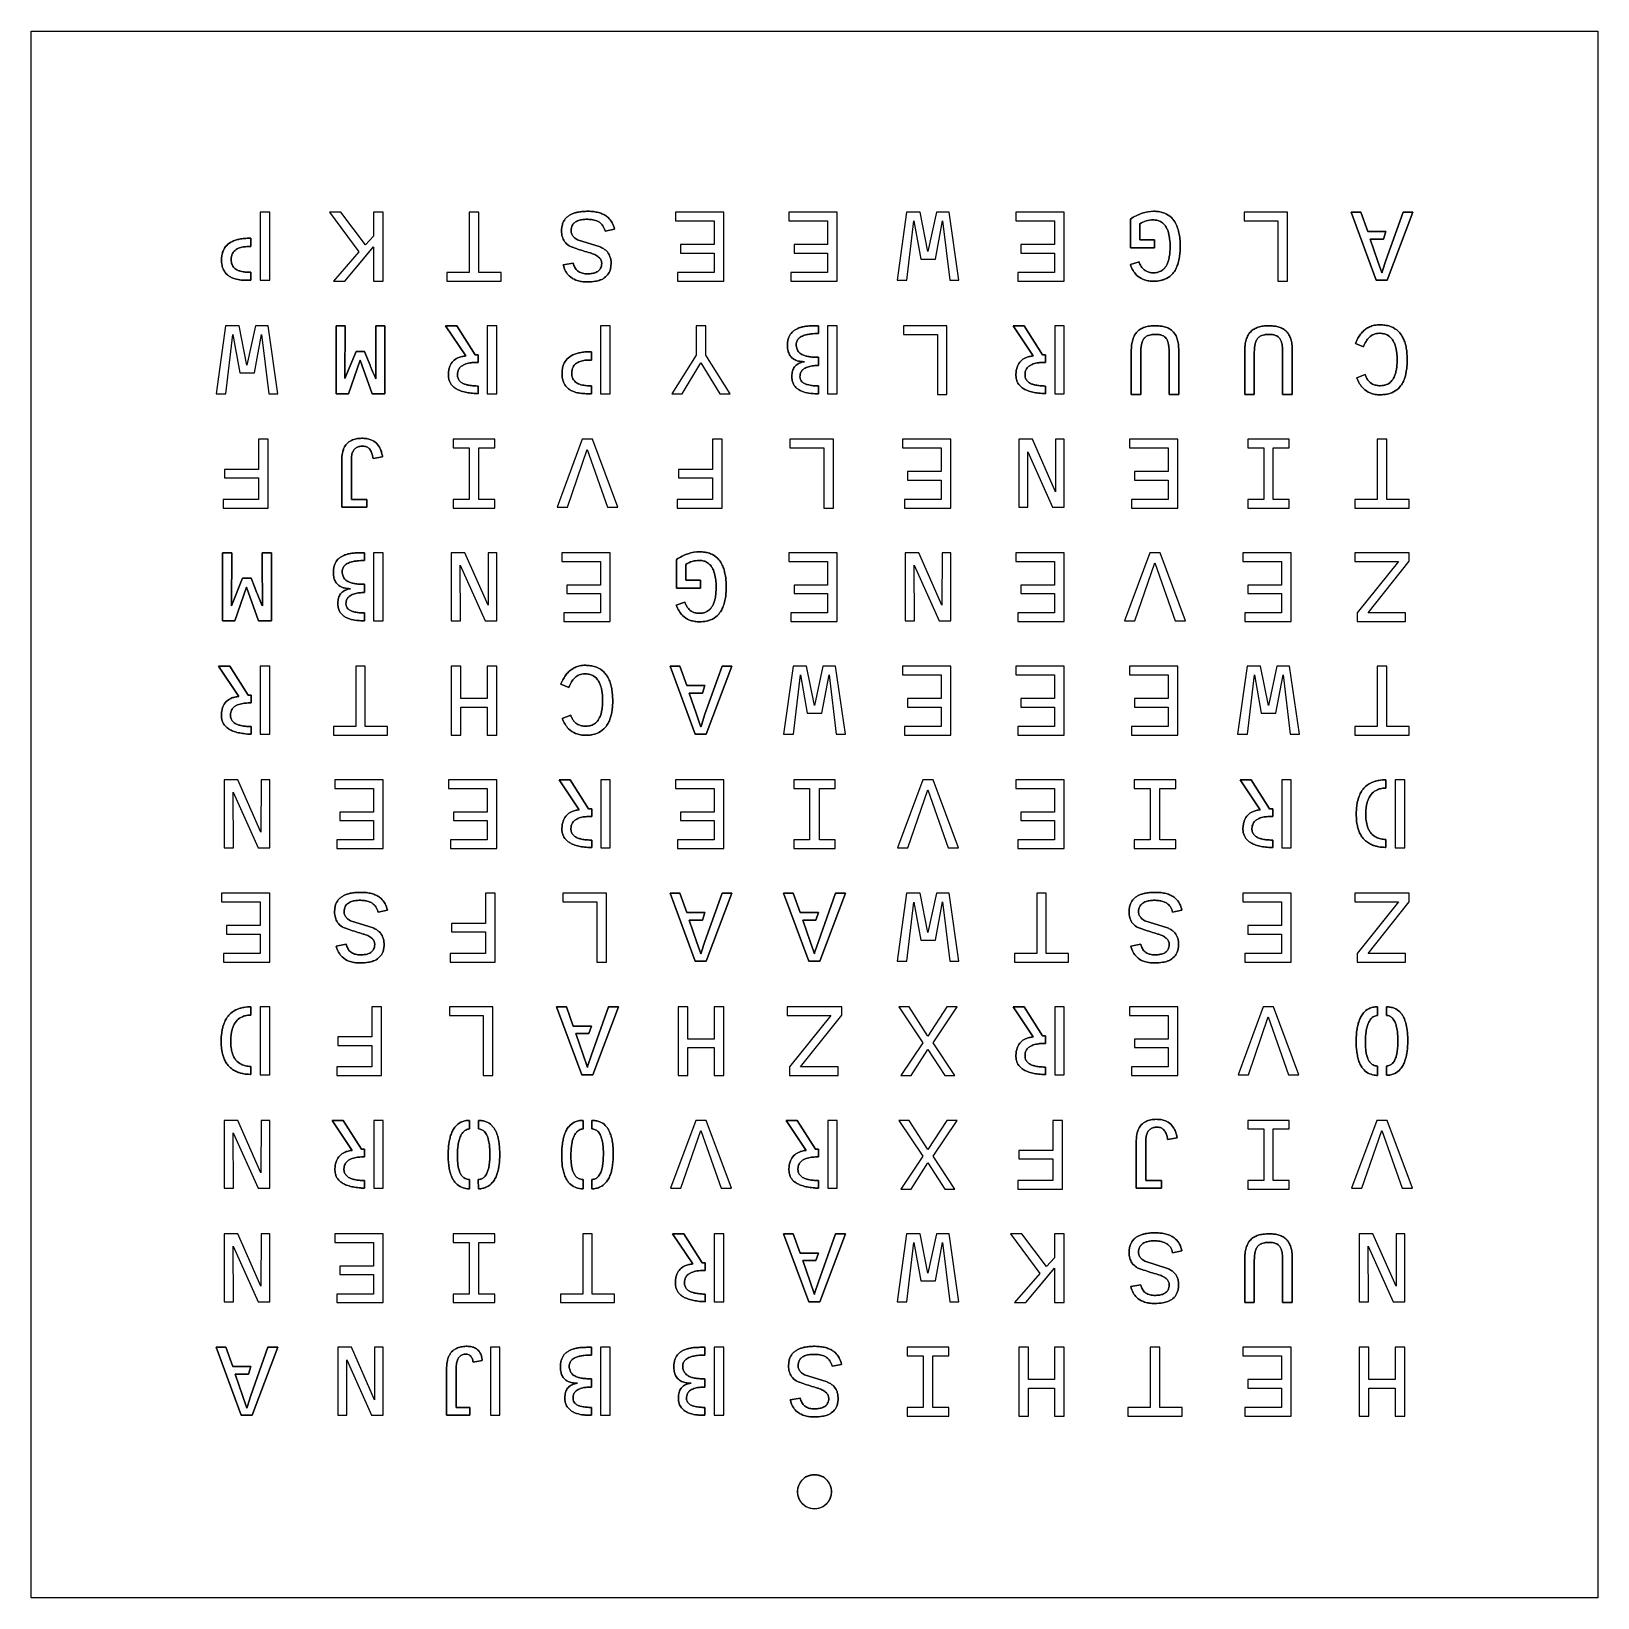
# Model space of a CAD drawing. Header units: millimetres. Extents: x -230 to 0, y -230 to 0.
import ezdxf

# ---------------------------------------------------------------- set-up
doc = ezdxf.new("R2010")
doc.units = ezdxf.units.MM
doc.layers.get('0').update_dxf_attribs({"color": 70})

msp = doc.modelspace()

# ---------------------------------------------------------------- linework, layer by layer
for points in [[(-230, 0), (0, 0), (0, -230), (-230, -230)], [(-230, 0), (0, 0), (0, -230), (-230, -230)], [(-230, -230), (-230, 0), (0, 0), (0, -230)], [(-194.99, -26.57), (-196.41, -26.57), (-196.41, -36.55), (-194.99, -36.55)], [(-194.99, -26.57), (-196.41, -26.57), (-196.41, -36.55), (-194.99, -36.55)], [(-194.99, -26.57), (-196.41, -26.57), (-196.41, -36.55), (-194.99, -36.55)], [(-180.94, -31.35), (-184.55, -26.57), (-186.2, -26.57), (-181.91, -32.38), (-185.63, -36.67), (-183.97, -36.67), (-179.74, -31.63), (-179.74, -36.67), (-178.33, -36.67), (-178.33, -26.57), (-179.74, -26.57), (-179.74, -30.1)], [(-180.94, -31.35), (-184.55, -26.57), (-186.2, -26.57), (-181.91, -32.38), (-185.63, -36.67), (-183.97, -36.67), (-179.74, -31.63), (-179.74, -36.67), (-178.33, -36.67), (-178.33, -26.57), (-179.74, -26.57), (-179.74, -30.1)], [(-179.74, -26.57), (-179.74, -30.1), (-180.94, -31.35), (-184.55, -26.57), (-186.2, -26.57), (-181.91, -32.38), (-185.63, -36.67), (-183.97, -36.67), (-181.19, -33.35), (-179.74, -31.63), (-179.74, -36.67), (-178.33, -36.67), (-178.33, -26.57)], [(-165.71, -26.57), (-165.71, -35.41), (-168.98, -35.41), (-168.98, -36.67), (-161.03, -36.67), (-161.03, -35.41), (-164.3, -35.41), (-164.3, -26.57)], [(-165.71, -26.57), (-165.71, -35.41), (-168.98, -35.41), (-168.98, -36.67), (-161.03, -36.67), (-161.03, -35.41), (-164.3, -35.41), (-164.3, -26.57)], [(-168.98, -35.41), (-168.98, -36.67), (-161.03, -36.67), (-161.03, -35.41), (-164.3, -35.41), (-164.3, -26.57), (-165.71, -26.57), (-165.71, -35.41)], [(-128.33, -36.67), (-128.33, -26.57), (-135.42, -26.57), (-135.42, -27.84), (-129.74, -27.84), (-129.74, -31.31), (-134.68, -31.31), (-134.68, -32.57), (-129.74, -32.57), (-129.74, -35.41), (-135.12, -35.41), (-135.12, -36.67)], [(-128.33, -36.67), (-128.33, -26.57), (-135.42, -26.57), (-135.42, -27.84), (-129.74, -27.84), (-129.74, -31.31), (-134.68, -31.31), (-134.68, -32.57), (-129.74, -32.57), (-129.74, -35.41), (-135.12, -35.41), (-135.12, -36.67)], [(-134.68, -32.57), (-129.74, -32.57), (-129.74, -35.41), (-135.12, -35.41), (-135.12, -36.67), (-128.33, -36.67), (-128.33, -26.57), (-135.42, -26.57), (-135.42, -27.84), (-129.74, -27.84), (-129.74, -31.31), (-134.68, -31.31)], [(-111.66, -36.67), (-111.66, -26.57), (-118.76, -26.57), (-118.76, -27.84), (-113.08, -27.84), (-113.08, -31.31), (-118.01, -31.31), (-118.01, -32.57), (-113.08, -32.57), (-113.08, -35.41), (-118.46, -35.41), (-118.46, -36.67)], [(-111.66, -36.67), (-111.66, -26.57), (-118.76, -26.57), (-118.76, -27.84), (-113.08, -27.84), (-113.08, -31.31), (-118.01, -31.31), (-118.01, -32.57), (-113.08, -32.57), (-113.08, -35.41), (-118.46, -35.41), (-118.46, -36.67)], [(-118.01, -32.57), (-113.08, -32.57), (-113.08, -35.41), (-118.46, -35.41), (-118.46, -36.67), (-111.66, -36.67), (-111.66, -26.57), (-118.76, -26.57), (-118.76, -27.84), (-113.08, -27.84), (-113.08, -31.31), (-118.01, -31.31)], [(-99.5, -26.57), (-101.47, -26.57), (-102.87, -36.55), (-101.43, -36.55), (-100.39, -27.85), (-99.4, -33.46), (-97.25, -33.46), (-96.19, -27.83), (-95.14, -36.55), (-93.8, -36.55), (-95.24, -26.57), (-97.09, -26.57), (-98.35, -32.34)], [(-99.5, -26.57), (-101.47, -26.57), (-102.87, -36.55), (-101.43, -36.55), (-100.39, -27.85), (-99.4, -33.46), (-97.25, -33.46), (-96.19, -27.83), (-95.14, -36.55), (-93.8, -36.55), (-95.24, -26.57), (-97.09, -26.57), (-98.35, -32.34)], [(-97.09, -26.57), (-98.35, -32.34), (-99.5, -26.57), (-101.47, -26.57), (-102.87, -36.55), (-101.43, -36.55), (-100.39, -27.85), (-99.4, -33.46), (-97.25, -33.46), (-96.19, -27.83), (-95.14, -36.55), (-93.8, -36.55), (-95.24, -26.57)], [(-78.33, -36.67), (-78.33, -26.57), (-85.42, -26.57), (-85.42, -27.84), (-79.74, -27.84), (-79.74, -31.31), (-84.68, -31.31), (-84.68, -32.57), (-79.74, -32.57), (-79.74, -35.41), (-85.12, -35.41), (-85.12, -36.67)], [(-78.33, -36.67), (-78.33, -26.57), (-85.42, -26.57), (-85.42, -27.84), (-79.74, -27.84), (-79.74, -31.31), (-84.68, -31.31), (-84.68, -32.57), (-79.74, -32.57), (-79.74, -35.41), (-85.12, -35.41), (-85.12, -36.67)], [(-84.68, -32.57), (-79.74, -32.57), (-79.74, -35.41), (-85.12, -35.41), (-85.12, -36.67), (-78.33, -36.67), (-78.33, -26.57), (-85.42, -26.57), (-85.42, -27.84), (-79.74, -27.84), (-79.74, -31.31), (-84.68, -31.31)], [(-45.55, -36.67), (-45.55, -26.57), (-51.93, -26.57), (-51.93, -27.84), (-46.96, -27.84), (-46.96, -36.67)], [(-45.55, -36.67), (-45.55, -26.57), (-51.93, -26.57), (-51.93, -27.84), (-46.96, -27.84), (-46.96, -36.67)], [(-51.93, -27.84), (-46.96, -27.84), (-46.96, -36.67), (-45.55, -36.67), (-45.55, -26.57), (-51.93, -26.57)], [(-31.6, -35.19), (-31.09, -33.63), (-28.58, -26.57), (-27.13, -26.57), (-30.9, -36.55), (-32.51, -36.55), (-36.21, -26.57), (-34.77, -26.57), (-33.75, -29.4), (-31.09, -29.4), (-31.46, -30.5), (-33.39, -30.5), (-32.31, -33.63), (-31.77, -35.19)], [(-34.77, -26.57), (-36.21, -26.57)], [(-36.21, -26.57), (-32.51, -36.55)], [(-33.75, -29.4), (-34.77, -26.57)], [(-28.58, -26.57), (-31.09, -33.63)], [(-30.9, -36.55), (-27.13, -26.57)], [(-27.13, -26.57), (-28.58, -26.57)], [(-67.23, -30.61), (-67.23, -28.27)], [(-31.09, -29.4), (-33.75, -29.4)], [(-31.46, -30.5), (-31.09, -29.4)], [(-197.75, -31.6), (-197.75, -30.38)], [(-146.49, -31.66), (-149.81, -30.6)], [(-68.61, -31.79), (-65.06, -31.79)], [(-65.06, -30.61), (-67.23, -30.61)], [(-65.06, -31.79), (-65.06, -30.61)], [(-32.31, -33.63), (-33.39, -30.5)], [(-33.39, -30.5), (-31.46, -30.5)], [(-150.42, -34.05), (-151.89, -34.31)], [(-67.35, -33.84), (-68.62, -34.26)], [(-31.77, -35.19), (-32.31, -33.63)], [(-31.09, -33.63), (-31.6, -35.19)], [(-197.75, -36.55), (-197.75, -35.38)], [(-32.51, -36.55), (-30.9, -36.55)], [(-199.5, -43.24), (-201.47, -43.24), (-202.87, -53.22), (-201.43, -53.22), (-200.39, -44.51), (-199.4, -50.13), (-197.25, -50.13), (-196.19, -44.5), (-195.14, -53.22), (-193.8, -53.22), (-195.24, -43.24), (-197.09, -43.24), (-198.35, -49)], [(-199.5, -43.24), (-201.47, -43.24), (-202.87, -53.22), (-201.43, -53.22), (-200.39, -44.51), (-199.4, -50.13), (-197.25, -50.13), (-196.19, -44.5), (-195.14, -53.22), (-193.8, -53.22), (-195.24, -43.24), (-197.09, -43.24), (-198.35, -49)], [(-197.09, -43.24), (-198.35, -49), (-199.5, -43.24), (-201.47, -43.24), (-202.87, -53.22), (-201.43, -53.22), (-200.39, -44.51), (-199.4, -50.13), (-197.25, -50.13), (-196.19, -44.5), (-195.14, -53.22), (-193.8, -53.22), (-195.24, -43.24)], [(-183.9, -43.24), (-185.26, -43.24)], [(-185.26, -43.24), (-185.26, -53.22)], [(-183.96, -51), (-183.9, -43.24)], [(-178.09, -43.24), (-179.42, -43.24)], [(-178.09, -53.22), (-178.09, -43.24)], [(-167.54, -43.24), (-169.17, -43.24)], [(-164.83, -47.49), (-167.54, -43.24)], [(-161.66, -43.24), (-163.06, -43.24), (-163.06, -53.22), (-161.66, -53.22)], [(-161.66, -43.24), (-163.06, -43.24), (-163.06, -53.22), (-161.66, -53.22)], [(-163.06, -53.22), (-161.66, -53.22), (-161.66, -43.24), (-163.06, -43.24)], [(-144.99, -43.24), (-146.41, -43.24), (-146.41, -53.22), (-144.99, -53.22)], [(-144.99, -43.24), (-146.41, -43.24), (-146.41, -53.22), (-144.99, -53.22)], [(-144.99, -43.24), (-146.41, -43.24), (-146.41, -53.22), (-144.99, -53.22)], [(-132.36, -43.24), (-132.36, -47.56), (-135.94, -53.22), (-134.43, -53.22), (-131.68, -48.7), (-128.91, -53.22), (-127.4, -53.22), (-130.97, -47.56), (-130.97, -43.24)], [(-132.36, -43.24), (-132.36, -47.56), (-135.94, -53.22), (-134.43, -53.22), (-131.68, -48.7), (-128.91, -53.22), (-127.4, -53.22), (-130.97, -47.56), (-130.97, -43.24)], [(-130.97, -43.24), (-132.36, -43.24), (-132.36, -47.56), (-135.94, -53.22), (-134.43, -53.22), (-131.68, -48.7), (-128.91, -53.22), (-127.4, -53.22), (-130.97, -47.56)], [(-111.66, -43.24), (-113.08, -43.24), (-113.08, -53.22), (-111.66, -53.22)], [(-111.66, -43.24), (-113.08, -43.24), (-113.08, -53.22), (-111.66, -53.22)], [(-113.08, -53.22), (-111.66, -53.22), (-111.66, -43.24), (-113.08, -43.24)], [(-95.55, -53.33), (-95.55, -43.24), (-101.93, -43.24), (-101.93, -44.5), (-96.96, -44.5), (-96.96, -53.33)], [(-95.55, -53.33), (-95.55, -43.24), (-101.93, -43.24), (-101.93, -44.5), (-96.96, -44.5), (-96.96, -53.33)], [(-101.93, -44.5), (-96.96, -44.5), (-96.96, -53.33), (-95.55, -53.33), (-95.55, -43.24), (-101.93, -43.24)], [(-84.21, -43.24), (-85.83, -43.24)], [(-81.5, -47.49), (-84.21, -43.24)], [(-78.33, -43.24), (-79.73, -43.24), (-79.73, -53.22), (-78.33, -53.22)], [(-78.33, -43.24), (-79.73, -43.24), (-79.73, -53.22), (-78.33, -53.22)], [(-79.73, -53.22), (-78.33, -53.22), (-78.33, -43.24), (-79.73, -43.24)], [(-35.57, -45.84), (-34.4, -46.33)], [(-182.3, -46.99), (-183.96, -51)], [(-183.44, -53.22), (-181.71, -48.29)], [(-181.07, -46.99), (-182.3, -46.99)], [(-181.71, -48.29), (-179.95, -53.22)], [(-164.39, -47.49), (-164.83, -47.49)], [(-147.75, -48.27), (-147.75, -47.05)], [(-114.41, -49.08), (-114.41, -47.85)], [(-81.06, -47.49), (-81.5, -47.49)], [(-34.13, -50.41), (-35.38, -50.89)], [(-164.39, -53.21), (-164.39, -52.08)], [(-147.75, -53.22), (-147.75, -52.05)], [(-114.41, -53.22), (-114.41, -52.07)], [(-81.06, -53.21), (-81.06, -52.08)], [(-185.26, -53.22), (-183.44, -53.22)], [(-179.95, -53.22), (-178.09, -53.22)], [(-68.49, -53.33), (-67.08, -53.33)], [(-62.93, -53.33), (-61.51, -53.33)], [(-51.82, -53.33), (-50.42, -53.33)], [(-46.26, -53.33), (-44.85, -53.33)], [(-196.65, -65.58), (-196.65, -68.74), (-201.82, -68.74), (-201.82, -70), (-195.23, -70), (-195.23, -59.91), (-196.65, -59.91), (-196.65, -64.32), (-201.64, -64.32), (-201.64, -65.58)], [(-196.65, -65.58), (-196.65, -68.74), (-201.82, -68.74), (-201.82, -70), (-195.23, -70), (-195.23, -59.91), (-196.65, -59.91), (-196.65, -64.32), (-201.64, -64.32), (-201.64, -65.58)], [(-196.65, -59.91), (-196.65, -64.32), (-201.64, -64.32), (-201.64, -65.58), (-196.65, -65.58), (-196.65, -68.74), (-201.82, -68.74), (-201.82, -70), (-195.23, -70), (-195.23, -59.91)], [(-168.04, -70), (-161.96, -70), (-161.96, -68.74), (-164.29, -68.74), (-164.29, -61.17), (-161.96, -61.17), (-161.96, -59.91), (-168.04, -59.91), (-168.04, -61.17), (-165.71, -61.17), (-165.71, -68.74), (-168.04, -68.74)], [(-168.04, -70), (-161.96, -70), (-161.96, -68.74), (-164.29, -68.74), (-164.29, -61.17), (-161.96, -61.17), (-161.96, -59.91), (-168.04, -59.91), (-168.04, -61.17), (-165.71, -61.17), (-165.71, -68.74), (-168.04, -68.74)], [(-168.04, -68.74), (-168.04, -70), (-161.96, -70), (-161.96, -68.74), (-164.29, -68.74), (-164.29, -61.17), (-161.96, -61.17), (-161.96, -59.91), (-168.04, -59.91), (-168.04, -61.17), (-165.71, -61.17), (-165.71, -68.74)], [(-147.58, -59.91), (-149.1, -59.91), (-152.8, -69.88), (-151.29, -69.88), (-148.37, -61.4), (-145.39, -69.88), (-143.87, -69.88)], [(-147.58, -59.91), (-149.1, -59.91), (-152.8, -69.88), (-151.29, -69.88), (-148.37, -61.4), (-145.39, -69.88), (-143.87, -69.88)], [(-151.29, -69.88), (-148.37, -61.4), (-145.39, -69.88), (-143.87, -69.88), (-147.58, -59.91), (-149.1, -59.91), (-152.8, -69.88)], [(-129.98, -65.58), (-129.98, -68.74), (-135.15, -68.74), (-135.15, -70), (-128.56, -70), (-128.56, -59.91), (-129.98, -59.91), (-129.98, -64.32), (-134.98, -64.32), (-134.98, -65.58)], [(-129.98, -65.58), (-129.98, -68.74), (-135.15, -68.74), (-135.15, -70), (-128.56, -70), (-128.56, -59.91), (-129.98, -59.91), (-129.98, -64.32), (-134.98, -64.32), (-134.98, -65.58)], [(-129.98, -59.91), (-129.98, -64.32), (-134.98, -64.32), (-134.98, -65.58), (-129.98, -65.58), (-129.98, -68.74), (-135.15, -68.74), (-135.15, -70), (-128.56, -70), (-128.56, -59.91)], [(-112.22, -70), (-112.22, -59.91), (-118.6, -59.91), (-118.6, -61.17), (-113.63, -61.17), (-113.63, -70)], [(-112.22, -70), (-112.22, -59.91), (-118.6, -59.91), (-118.6, -61.17), (-113.63, -61.17), (-113.63, -70)], [(-118.6, -61.17), (-113.63, -61.17), (-113.63, -70), (-112.22, -70), (-112.22, -59.91), (-118.6, -59.91)], [(-94.99, -70), (-94.99, -59.91), (-102.09, -59.91), (-102.09, -61.17), (-96.41, -61.17), (-96.41, -64.64), (-101.35, -64.64), (-101.35, -65.9), (-96.41, -65.9), (-96.41, -68.74), (-101.79, -68.74), (-101.79, -70)], [(-94.99, -70), (-94.99, -59.91), (-102.09, -59.91), (-102.09, -61.17), (-96.41, -61.17), (-96.41, -64.64), (-101.35, -64.64), (-101.35, -65.9), (-96.41, -65.9), (-96.41, -68.74), (-101.79, -68.74), (-101.79, -70)], [(-101.35, -65.9), (-96.41, -65.9), (-96.41, -68.74), (-101.79, -68.74), (-101.79, -70), (-94.99, -70), (-94.99, -59.91), (-102.09, -59.91), (-102.09, -61.17), (-96.41, -61.17), (-96.41, -64.64), (-101.35, -64.64)], [(-79.61, -67.61), (-83.01, -59.91), (-85.01, -59.91), (-85.01, -69.88), (-83.65, -69.88), (-83.69, -61.74), (-80.04, -69.88), (-78.33, -69.88), (-78.33, -59.91), (-79.6, -59.91)], [(-79.61, -67.61), (-83.01, -59.91), (-85.01, -59.91), (-85.01, -69.88), (-83.65, -69.88), (-83.69, -61.74), (-80.04, -69.88), (-78.33, -69.88), (-78.33, -59.91), (-79.6, -59.91)], [(-79.6, -59.91), (-79.61, -67.61), (-83.01, -59.91), (-85.01, -59.91), (-85.01, -69.88), (-83.65, -69.88), (-83.69, -61.74), (-80.04, -69.88), (-78.33, -69.88), (-78.33, -59.91)], [(-61.66, -70), (-61.66, -59.91), (-68.76, -59.91), (-68.76, -61.17), (-63.08, -61.17), (-63.08, -64.64), (-68.01, -64.64), (-68.01, -65.9), (-63.08, -65.9), (-63.08, -68.74), (-68.46, -68.74), (-68.46, -70)], [(-61.66, -70), (-61.66, -59.91), (-68.76, -59.91), (-68.76, -61.17), (-63.08, -61.17), (-63.08, -64.64), (-68.01, -64.64), (-68.01, -65.9), (-63.08, -65.9), (-63.08, -68.74), (-68.46, -68.74), (-68.46, -70)], [(-68.01, -64.64), (-68.01, -65.9), (-63.08, -65.9), (-63.08, -68.74), (-68.46, -68.74), (-68.46, -70), (-61.66, -70), (-61.66, -59.91), (-68.76, -59.91), (-68.76, -61.17), (-63.08, -61.17), (-63.08, -64.64)], [(-51.38, -70), (-45.29, -70), (-45.29, -68.74), (-47.63, -68.74), (-47.63, -61.17), (-45.29, -61.17), (-45.29, -59.91), (-51.38, -59.91), (-51.38, -61.17), (-49.04, -61.17), (-49.04, -68.74), (-51.38, -68.74)], [(-51.38, -70), (-45.29, -70), (-45.29, -68.74), (-47.63, -68.74), (-47.63, -61.17), (-45.29, -61.17), (-45.29, -59.91), (-51.38, -59.91), (-51.38, -61.17), (-49.04, -61.17), (-49.04, -68.74), (-51.38, -68.74)], [(-51.38, -61.17), (-49.04, -61.17), (-49.04, -68.74), (-51.38, -68.74), (-51.38, -70), (-45.29, -70), (-45.29, -68.74), (-47.63, -68.74), (-47.63, -61.17), (-45.29, -61.17), (-45.29, -59.91), (-51.38, -59.91)], [(-32.37, -59.91), (-32.37, -68.74), (-35.65, -68.74), (-35.65, -70), (-27.69, -70), (-27.69, -68.74), (-30.97, -68.74), (-30.97, -59.91)], [(-32.37, -59.91), (-32.37, -68.74), (-35.65, -68.74), (-35.65, -70), (-27.69, -70), (-27.69, -68.74), (-30.97, -68.74), (-30.97, -59.91)], [(-35.65, -68.74), (-35.65, -70), (-27.69, -70), (-27.69, -68.74), (-30.97, -68.74), (-30.97, -59.91), (-32.37, -59.91), (-32.37, -68.74)], [(-179.82, -62.73), (-178.43, -62.49)], [(-180.72, -68.73), (-183.01, -68.73)], [(-180.72, -69.88), (-180.72, -68.73)], [(-184.42, -69.88), (-180.72, -69.88)], [(-200.57, -76.57), (-201.92, -76.57)], [(-201.92, -76.57), (-201.92, -86.55)], [(-200.62, -84.34), (-200.57, -76.57)], [(-194.75, -76.57), (-196.09, -76.57)], [(-194.75, -86.55), (-194.75, -76.57)], [(-178.33, -76.57), (-179.74, -76.57), (-179.74, -86.55), (-178.33, -86.55)], [(-178.33, -76.57), (-179.74, -76.57), (-179.74, -86.55), (-178.33, -86.55)], [(-178.33, -76.57), (-179.74, -76.57), (-179.74, -86.55), (-178.33, -86.55)], [(-162.94, -84.27), (-166.34, -76.57), (-168.34, -76.57), (-168.34, -86.55), (-166.98, -86.55), (-167.03, -78.4), (-163.38, -86.55), (-161.66, -86.55), (-161.66, -76.57), (-162.93, -76.57)], [(-162.94, -84.27), (-166.34, -76.57), (-168.34, -76.57), (-168.34, -86.55), (-166.98, -86.55), (-167.03, -78.4), (-163.38, -86.55), (-161.66, -86.55), (-161.66, -76.57), (-162.93, -76.57)], [(-162.93, -76.57), (-162.94, -84.27), (-166.34, -76.57), (-168.34, -76.57), (-168.34, -86.55), (-166.98, -86.55), (-167.03, -78.4), (-163.38, -86.55), (-161.66, -86.55), (-161.66, -76.57)], [(-144.99, -86.67), (-144.99, -76.57), (-152.09, -76.57), (-152.09, -77.84), (-146.41, -77.84), (-146.41, -81.31), (-151.35, -81.31), (-151.35, -82.57), (-146.41, -82.57), (-146.41, -85.41), (-151.79, -85.41), (-151.79, -86.67)], [(-144.99, -86.67), (-144.99, -76.57), (-152.09, -76.57), (-152.09, -77.84), (-146.41, -77.84), (-146.41, -81.31), (-151.35, -81.31), (-151.35, -82.57), (-146.41, -82.57), (-146.41, -85.41), (-151.79, -85.41), (-151.79, -86.67)], [(-151.35, -81.31), (-151.35, -82.57), (-146.41, -82.57), (-146.41, -85.41), (-151.79, -85.41), (-151.79, -86.67), (-144.99, -86.67), (-144.99, -76.57), (-152.09, -76.57), (-152.09, -77.84), (-146.41, -77.84), (-146.41, -81.31)], [(-111.66, -86.67), (-111.66, -76.57), (-118.76, -76.57), (-118.76, -77.84), (-113.08, -77.84), (-113.08, -81.31), (-118.01, -81.31), (-118.01, -82.57), (-113.08, -82.57), (-113.08, -85.41), (-118.46, -85.41), (-118.46, -86.67)], [(-111.66, -86.67), (-111.66, -76.57), (-118.76, -76.57), (-118.76, -77.84), (-113.08, -77.84), (-113.08, -81.31), (-118.01, -81.31), (-118.01, -82.57), (-113.08, -82.57), (-113.08, -85.41), (-118.46, -85.41), (-118.46, -86.67)], [(-118.01, -81.31), (-118.01, -82.57), (-113.08, -82.57), (-113.08, -85.41), (-118.46, -85.41), (-118.46, -86.67), (-111.66, -86.67), (-111.66, -76.57), (-118.76, -76.57), (-118.76, -77.84), (-113.08, -77.84), (-113.08, -81.31)], [(-96.28, -84.27), (-99.68, -76.57), (-101.68, -76.57), (-101.68, -86.55), (-100.32, -86.55), (-100.36, -78.4), (-96.71, -86.55), (-94.99, -86.55), (-94.99, -76.57), (-96.27, -76.57)], [(-96.28, -84.27), (-99.68, -76.57), (-101.68, -76.57), (-101.68, -86.55), (-100.32, -86.55), (-100.36, -78.4), (-96.71, -86.55), (-94.99, -86.55), (-94.99, -76.57), (-96.27, -76.57)], [(-96.27, -76.57), (-96.28, -84.27), (-99.68, -76.57), (-101.68, -76.57), (-101.68, -86.55), (-100.32, -86.55), (-100.36, -78.4), (-96.71, -86.55), (-94.99, -86.55), (-94.99, -76.57)], [(-78.33, -86.67), (-78.33, -76.57), (-85.42, -76.57), (-85.42, -77.84), (-79.74, -77.84), (-79.74, -81.31), (-84.68, -81.31), (-84.68, -82.57), (-79.74, -82.57), (-79.74, -85.41), (-85.12, -85.41), (-85.12, -86.67)], [(-78.33, -86.67), (-78.33, -76.57), (-85.42, -76.57), (-85.42, -77.84), (-79.74, -77.84), (-79.74, -81.31), (-84.68, -81.31), (-84.68, -82.57), (-79.74, -82.57), (-79.74, -85.41), (-85.12, -85.41), (-85.12, -86.67)], [(-84.68, -81.31), (-84.68, -82.57), (-79.74, -82.57), (-79.74, -85.41), (-85.12, -85.41), (-85.12, -86.67), (-78.33, -86.67), (-78.33, -76.57), (-85.42, -76.57), (-85.42, -77.84), (-79.74, -77.84), (-79.74, -81.31)], [(-64.24, -76.57), (-65.77, -76.57), (-69.47, -86.55), (-67.95, -86.55), (-65.03, -78.06), (-62.06, -86.55), (-60.54, -86.55)], [(-64.24, -76.57), (-65.77, -76.57), (-69.47, -86.55), (-67.95, -86.55), (-65.03, -78.06), (-62.06, -86.55), (-60.54, -86.55)], [(-67.95, -86.55), (-65.03, -78.06), (-62.06, -86.55), (-60.54, -86.55), (-64.24, -76.57), (-65.77, -76.57), (-69.47, -86.55)], [(-44.99, -86.67), (-44.99, -76.57), (-52.09, -76.57), (-52.09, -77.84), (-46.41, -77.84), (-46.41, -81.31), (-51.35, -81.31), (-51.35, -82.57), (-46.41, -82.57), (-46.41, -85.41), (-51.79, -85.41), (-51.79, -86.67)], [(-44.99, -86.67), (-44.99, -76.57), (-52.09, -76.57), (-52.09, -77.84), (-46.41, -77.84), (-46.41, -81.31), (-51.35, -81.31), (-51.35, -82.57), (-46.41, -82.57), (-46.41, -85.41), (-51.79, -85.41), (-51.79, -86.67)], [(-51.35, -82.57), (-46.41, -82.57), (-46.41, -85.41), (-51.79, -85.41), (-51.79, -86.67), (-44.99, -86.67), (-44.99, -76.57), (-52.09, -76.57), (-52.09, -77.84), (-46.41, -77.84), (-46.41, -81.31), (-51.35, -81.31)], [(-27.67, -76.57), (-35.67, -76.57), (-35.67, -77.84), (-29.27, -77.84), (-35.32, -85.39), (-35.32, -86.67), (-28.21, -86.67), (-28.21, -85.41), (-33.72, -85.41), (-27.67, -77.82)], [(-27.67, -76.57), (-35.67, -76.57), (-35.67, -77.84), (-29.27, -77.84), (-35.32, -85.39), (-35.32, -86.67), (-28.21, -86.67), (-28.21, -85.41), (-33.72, -85.41), (-27.67, -77.82)], [(-28.21, -85.41), (-33.72, -85.41), (-27.67, -77.82), (-27.67, -76.57), (-35.67, -76.57), (-35.67, -77.84), (-29.27, -77.84), (-35.32, -85.39), (-35.32, -86.67), (-28.21, -86.67)], [(-198.97, -80.32), (-200.62, -84.34)], [(-197.74, -80.32), (-198.97, -80.32)], [(-133.9, -80.61), (-133.9, -78.27)], [(-200.11, -86.55), (-198.38, -81.63)], [(-198.38, -81.63), (-196.62, -86.55)], [(-181.08, -82.41), (-181.08, -81.19)], [(-135.27, -81.79), (-131.73, -81.79)], [(-131.73, -80.61), (-133.9, -80.61)], [(-131.73, -81.79), (-131.73, -80.61)], [(-134.02, -83.84), (-135.29, -84.26)], [(-201.92, -86.55), (-200.11, -86.55)], [(-196.62, -86.55), (-194.75, -86.55)], [(-181.08, -86.55), (-181.08, -85.4)], [(-200.87, -93.24), (-202.5, -93.24)], [(-198.17, -97.49), (-200.87, -93.24)], [(-194.99, -93.24), (-196.39, -93.24), (-196.39, -103.22), (-194.99, -103.22)], [(-194.99, -93.24), (-196.39, -93.24), (-196.39, -103.22), (-194.99, -103.22)], [(-194.99, -93.24), (-196.39, -93.24), (-196.39, -103.22), (-194.99, -103.22)], [(-182.37, -93.24), (-182.37, -102.07), (-185.65, -102.07), (-185.65, -103.33), (-177.69, -103.33), (-177.69, -102.07), (-180.97, -102.07), (-180.97, -93.24)], [(-182.37, -93.24), (-182.37, -102.07), (-185.65, -102.07), (-185.65, -103.33), (-177.69, -103.33), (-177.69, -102.07), (-180.97, -102.07), (-180.97, -93.24)], [(-185.65, -102.07), (-185.65, -103.33), (-177.69, -103.33), (-177.69, -102.07), (-180.97, -102.07), (-180.97, -93.24), (-182.37, -93.24), (-182.37, -102.07)], [(-166.93, -97.97), (-166.93, -93.24), (-168.34, -93.24), (-168.34, -103.33), (-166.93, -103.33), (-166.93, -99.23), (-163.08, -99.23), (-163.08, -103.33), (-161.66, -103.33), (-161.66, -93.24), (-163.08, -93.24), (-163.08, -97.97)], [(-166.93, -97.97), (-166.93, -93.24), (-168.34, -93.24), (-168.34, -103.33), (-166.93, -103.33), (-166.93, -99.23), (-163.08, -99.23), (-163.08, -103.33), (-161.66, -103.33), (-161.66, -93.24), (-163.08, -93.24), (-163.08, -97.97)], [(-166.93, -103.33), (-166.93, -99.23), (-163.08, -99.23), (-163.08, -103.33), (-161.66, -103.33), (-161.66, -93.24), (-163.08, -93.24), (-163.08, -97.97), (-166.93, -97.97), (-166.93, -93.24), (-168.34, -93.24), (-168.34, -103.33)], [(-131.6, -101.86), (-131.09, -100.29), (-128.58, -93.24), (-127.13, -93.24), (-130.9, -103.22), (-132.51, -103.22), (-136.21, -93.24), (-134.77, -93.24), (-133.75, -96.06), (-131.09, -96.06), (-131.46, -97.17), (-133.39, -97.17), (-132.31, -100.29), (-131.77, -101.86)], [(-134.77, -93.24), (-136.21, -93.24)], [(-136.21, -93.24), (-132.51, -103.22)], [(-133.75, -96.06), (-134.77, -93.24)], [(-128.58, -93.24), (-131.09, -100.29)], [(-130.9, -103.22), (-127.13, -93.24)], [(-127.13, -93.24), (-128.58, -93.24)], [(-116.17, -93.24), (-118.13, -93.24), (-119.54, -103.22), (-118.09, -103.22), (-117.05, -94.51), (-116.06, -100.13), (-113.92, -100.13), (-112.86, -94.5), (-111.81, -103.22), (-110.46, -103.22), (-111.91, -93.24), (-113.76, -93.24), (-115.02, -99)], [(-116.17, -93.24), (-118.13, -93.24), (-119.54, -103.22), (-118.09, -103.22), (-117.05, -94.51), (-116.06, -100.13), (-113.92, -100.13), (-112.86, -94.5), (-111.81, -103.22), (-110.46, -103.22), (-111.91, -93.24), (-113.76, -93.24), (-115.02, -99)], [(-113.76, -93.24), (-115.02, -99), (-116.17, -93.24), (-118.13, -93.24), (-119.54, -103.22), (-118.09, -103.22), (-117.05, -94.51), (-116.06, -100.13), (-113.92, -100.13), (-112.86, -94.5), (-111.81, -103.22), (-110.46, -103.22), (-111.91, -93.24)], [(-94.99, -103.33), (-94.99, -93.24), (-102.09, -93.24), (-102.09, -94.5), (-96.41, -94.5), (-96.41, -97.97), (-101.35, -97.97), (-101.35, -99.23), (-96.41, -99.23), (-96.41, -102.07), (-101.79, -102.07), (-101.79, -103.33)], [(-94.99, -103.33), (-94.99, -93.24), (-102.09, -93.24), (-102.09, -94.5), (-96.41, -94.5), (-96.41, -97.97), (-101.35, -97.97), (-101.35, -99.23), (-96.41, -99.23), (-96.41, -102.07), (-101.79, -102.07), (-101.79, -103.33)], [(-101.35, -99.23), (-96.41, -99.23), (-96.41, -102.07), (-101.79, -102.07), (-101.79, -103.33), (-94.99, -103.33), (-94.99, -93.24), (-102.09, -93.24), (-102.09, -94.5), (-96.41, -94.5), (-96.41, -97.97), (-101.35, -97.97)], [(-78.33, -103.33), (-78.33, -93.24), (-85.42, -93.24), (-85.42, -94.5), (-79.74, -94.5), (-79.74, -97.97), (-84.68, -97.97), (-84.68, -99.23), (-79.74, -99.23), (-79.74, -102.07), (-85.12, -102.07), (-85.12, -103.33)], [(-78.33, -103.33), (-78.33, -93.24), (-85.42, -93.24), (-85.42, -94.5), (-79.74, -94.5), (-79.74, -97.97), (-84.68, -97.97), (-84.68, -99.23), (-79.74, -99.23), (-79.74, -102.07), (-85.12, -102.07), (-85.12, -103.33)], [(-84.68, -99.23), (-79.74, -99.23), (-79.74, -102.07), (-85.12, -102.07), (-85.12, -103.33), (-78.33, -103.33), (-78.33, -93.24), (-85.42, -93.24), (-85.42, -94.5), (-79.74, -94.5), (-79.74, -97.97), (-84.68, -97.97)], [(-61.66, -103.33), (-61.66, -93.24), (-68.76, -93.24), (-68.76, -94.5), (-63.08, -94.5), (-63.08, -97.97), (-68.01, -97.97), (-68.01, -99.23), (-63.08, -99.23), (-63.08, -102.07), (-68.46, -102.07), (-68.46, -103.33)], [(-61.66, -103.33), (-61.66, -93.24), (-68.76, -93.24), (-68.76, -94.5), (-63.08, -94.5), (-63.08, -97.97), (-68.01, -97.97), (-68.01, -99.23), (-63.08, -99.23), (-63.08, -102.07), (-68.46, -102.07), (-68.46, -103.33)], [(-68.01, -97.97), (-68.01, -99.23), (-63.08, -99.23), (-63.08, -102.07), (-68.46, -102.07), (-68.46, -103.33), (-61.66, -103.33), (-61.66, -93.24), (-68.76, -93.24), (-68.76, -94.5), (-63.08, -94.5), (-63.08, -97.97)], [(-49.5, -93.24), (-51.47, -93.24), (-52.87, -103.22), (-51.43, -103.22), (-50.39, -94.51), (-49.4, -100.13), (-47.25, -100.13), (-46.19, -94.5), (-45.14, -103.22), (-43.8, -103.22), (-45.24, -93.24), (-47.09, -93.24), (-48.35, -99)], [(-49.5, -93.24), (-51.47, -93.24), (-52.87, -103.22), (-51.43, -103.22), (-50.39, -94.51), (-49.4, -100.13), (-47.25, -100.13), (-46.19, -94.5), (-45.14, -103.22), (-43.8, -103.22), (-45.24, -93.24), (-47.09, -93.24), (-48.35, -99)], [(-47.09, -93.24), (-48.35, -99), (-49.5, -93.24), (-51.47, -93.24), (-52.87, -103.22), (-51.43, -103.22), (-50.39, -94.51), (-49.4, -100.13), (-47.25, -100.13), (-46.19, -94.5), (-45.14, -103.22), (-43.8, -103.22), (-45.24, -93.24)], [(-32.37, -93.24), (-32.37, -102.07), (-35.65, -102.07), (-35.65, -103.33), (-27.69, -103.33), (-27.69, -102.07), (-30.97, -102.07), (-30.97, -93.24)], [(-32.37, -93.24), (-32.37, -102.07), (-35.65, -102.07), (-35.65, -103.33), (-27.69, -103.33), (-27.69, -102.07), (-30.97, -102.07), (-30.97, -93.24)], [(-35.65, -102.07), (-35.65, -103.33), (-27.69, -103.33), (-27.69, -102.07), (-30.97, -102.07), (-30.97, -93.24), (-32.37, -93.24), (-32.37, -102.07)], [(-152.24, -95.84), (-151.07, -96.33)], [(-131.09, -96.06), (-133.75, -96.06)], [(-131.46, -97.17), (-131.09, -96.06)], [(-197.72, -97.49), (-198.17, -97.49)], [(-132.31, -100.29), (-133.39, -97.17)], [(-133.39, -97.17), (-131.46, -97.17)], [(-150.8, -100.41), (-152.04, -100.89)], [(-131.77, -101.86), (-132.31, -100.29)], [(-131.09, -100.29), (-131.6, -101.86)], [(-197.72, -103.21), (-197.72, -102.08)], [(-132.51, -103.22), (-130.9, -103.22)], [(-196.28, -117.61), (-199.68, -109.91), (-201.68, -109.91), (-201.68, -119.88), (-200.32, -119.88), (-200.36, -111.74), (-196.71, -119.88), (-194.99, -119.88), (-194.99, -109.91), (-196.27, -109.91)], [(-196.28, -117.61), (-199.68, -109.91), (-201.68, -109.91), (-201.68, -119.88), (-200.32, -119.88), (-200.36, -111.74), (-196.71, -119.88), (-194.99, -119.88), (-194.99, -109.91), (-196.27, -109.91)], [(-196.27, -109.91), (-196.28, -117.61), (-199.68, -109.91), (-201.68, -109.91), (-201.68, -119.88), (-200.32, -119.88), (-200.36, -111.74), (-196.71, -119.88), (-194.99, -119.88), (-194.99, -109.91)], [(-178.33, -120), (-178.33, -109.91), (-185.42, -109.91), (-185.42, -111.17), (-179.74, -111.17), (-179.74, -114.64), (-184.68, -114.64), (-184.68, -115.9), (-179.74, -115.9), (-179.74, -118.74), (-185.12, -118.74), (-185.12, -120)], [(-178.33, -120), (-178.33, -109.91), (-185.42, -109.91), (-185.42, -111.17), (-179.74, -111.17), (-179.74, -114.64), (-184.68, -114.64), (-184.68, -115.9), (-179.74, -115.9), (-179.74, -118.74), (-185.12, -118.74), (-185.12, -120)], [(-184.68, -115.9), (-179.74, -115.9), (-179.74, -118.74), (-185.12, -118.74), (-185.12, -120), (-178.33, -120), (-178.33, -109.91), (-185.42, -109.91), (-185.42, -111.17), (-179.74, -111.17), (-179.74, -114.64), (-184.68, -114.64)], [(-161.66, -120), (-161.66, -109.91), (-168.76, -109.91), (-168.76, -111.17), (-163.08, -111.17), (-163.08, -114.64), (-168.01, -114.64), (-168.01, -115.9), (-163.08, -115.9), (-163.08, -118.74), (-168.46, -118.74), (-168.46, -120)], [(-161.66, -120), (-161.66, -109.91), (-168.76, -109.91), (-168.76, -111.17), (-163.08, -111.17), (-163.08, -114.64), (-168.01, -114.64), (-168.01, -115.9), (-163.08, -115.9), (-163.08, -118.74), (-168.46, -118.74), (-168.46, -120)], [(-168.01, -115.9), (-163.08, -115.9), (-163.08, -118.74), (-168.46, -118.74), (-168.46, -120), (-161.66, -120), (-161.66, -109.91), (-168.76, -109.91), (-168.76, -111.17), (-163.08, -111.17), (-163.08, -114.64), (-168.01, -114.64)], [(-150.87, -109.91), (-152.5, -109.91)], [(-148.17, -114.16), (-150.87, -109.91)], [(-144.99, -109.91), (-146.39, -109.91), (-146.39, -119.88), (-144.99, -119.88)], [(-144.99, -109.91), (-146.39, -109.91), (-146.39, -119.88), (-144.99, -119.88)], [(-144.99, -109.91), (-146.39, -109.91), (-146.39, -119.88), (-144.99, -119.88)], [(-128.33, -120), (-128.33, -109.91), (-135.42, -109.91), (-135.42, -111.17), (-129.74, -111.17), (-129.74, -114.64), (-134.68, -114.64), (-134.68, -115.9), (-129.74, -115.9), (-129.74, -118.74), (-135.12, -118.74), (-135.12, -120)], [(-128.33, -120), (-128.33, -109.91), (-135.42, -109.91), (-135.42, -111.17), (-129.74, -111.17), (-129.74, -114.64), (-134.68, -114.64), (-134.68, -115.9), (-129.74, -115.9), (-129.74, -118.74), (-135.12, -118.74), (-135.12, -120)], [(-134.68, -114.64), (-134.68, -115.9), (-129.74, -115.9), (-129.74, -118.74), (-135.12, -118.74), (-135.12, -120), (-128.33, -120), (-128.33, -109.91), (-135.42, -109.91), (-135.42, -111.17), (-129.74, -111.17), (-129.74, -114.64)], [(-118.04, -120), (-111.96, -120), (-111.96, -118.74), (-114.29, -118.74), (-114.29, -111.17), (-111.96, -111.17), (-111.96, -109.91), (-118.04, -109.91), (-118.04, -111.17), (-115.71, -111.17), (-115.71, -118.74), (-118.04, -118.74)], [(-118.04, -120), (-111.96, -120), (-111.96, -118.74), (-114.29, -118.74), (-114.29, -111.17), (-111.96, -111.17), (-111.96, -109.91), (-118.04, -109.91), (-118.04, -111.17), (-115.71, -111.17), (-115.71, -118.74), (-118.04, -118.74)], [(-111.96, -111.17), (-111.96, -109.91), (-118.04, -109.91), (-118.04, -111.17), (-115.71, -111.17), (-115.71, -118.74), (-118.04, -118.74), (-118.04, -120), (-111.96, -120), (-111.96, -118.74), (-114.29, -118.74), (-114.29, -111.17)], [(-97.58, -109.91), (-99.1, -109.91), (-102.8, -119.88), (-101.29, -119.88), (-98.37, -111.4), (-95.39, -119.88), (-93.87, -119.88)], [(-97.58, -109.91), (-99.1, -109.91), (-102.8, -119.88), (-101.29, -119.88), (-98.37, -111.4), (-95.39, -119.88), (-93.87, -119.88)], [(-101.29, -119.88), (-98.37, -111.4), (-95.39, -119.88), (-93.87, -119.88), (-97.58, -109.91), (-99.1, -109.91), (-102.8, -119.88)], [(-78.33, -120), (-78.33, -109.91), (-85.42, -109.91), (-85.42, -111.17), (-79.74, -111.17), (-79.74, -114.64), (-84.68, -114.64), (-84.68, -115.9), (-79.74, -115.9), (-79.74, -118.74), (-85.12, -118.74), (-85.12, -120)], [(-78.33, -120), (-78.33, -109.91), (-85.42, -109.91), (-85.42, -111.17), (-79.74, -111.17), (-79.74, -114.64), (-84.68, -114.64), (-84.68, -115.9), (-79.74, -115.9), (-79.74, -118.74), (-85.12, -118.74), (-85.12, -120)], [(-84.68, -115.9), (-79.74, -115.9), (-79.74, -118.74), (-85.12, -118.74), (-85.12, -120), (-78.33, -120), (-78.33, -109.91), (-85.42, -109.91), (-85.42, -111.17), (-79.74, -111.17), (-79.74, -114.64), (-84.68, -114.64)], [(-68.04, -120), (-61.96, -120), (-61.96, -118.74), (-64.29, -118.74), (-64.29, -111.17), (-61.96, -111.17), (-61.96, -109.91), (-68.04, -109.91), (-68.04, -111.17), (-65.71, -111.17), (-65.71, -118.74), (-68.04, -118.74)], [(-68.04, -120), (-61.96, -120), (-61.96, -118.74), (-64.29, -118.74), (-64.29, -111.17), (-61.96, -111.17), (-61.96, -109.91), (-68.04, -109.91), (-68.04, -111.17), (-65.71, -111.17), (-65.71, -118.74), (-68.04, -118.74)], [(-68.04, -111.17), (-65.71, -111.17), (-65.71, -118.74), (-68.04, -118.74), (-68.04, -120), (-61.96, -120), (-61.96, -118.74), (-64.29, -118.74), (-64.29, -111.17), (-61.96, -111.17), (-61.96, -109.91), (-68.04, -109.91)], [(-50.87, -109.91), (-52.5, -109.91)], [(-48.17, -114.16), (-50.87, -109.91)], [(-44.99, -109.91), (-46.39, -109.91), (-46.39, -119.88), (-44.99, -119.88)], [(-44.99, -109.91), (-46.39, -109.91), (-46.39, -119.88), (-44.99, -119.88)], [(-44.99, -109.91), (-46.39, -109.91), (-46.39, -119.88), (-44.99, -119.88)], [(-28.33, -109.91), (-29.76, -109.91), (-29.76, -119.88), (-28.33, -119.88)], [(-28.33, -109.91), (-29.76, -109.91), (-29.76, -119.88), (-28.33, -119.88)], [(-28.33, -109.91), (-29.76, -109.91), (-29.76, -119.88), (-28.33, -119.88)], [(-147.72, -114.16), (-148.17, -114.16)], [(-47.72, -114.16), (-48.17, -114.16)], [(-147.72, -119.87), (-147.72, -118.75)], [(-47.72, -119.87), (-47.72, -118.75)], [(-31.09, -119.83), (-31.09, -118.66)], [(-194.99, -136.67), (-194.99, -126.57), (-202.09, -126.57), (-202.09, -127.84), (-196.41, -127.84), (-196.41, -131.31), (-201.35, -131.31), (-201.35, -132.57), (-196.41, -132.57), (-196.41, -135.41), (-201.79, -135.41), (-201.79, -136.67)], [(-194.99, -136.67), (-194.99, -126.57), (-202.09, -126.57), (-202.09, -127.84), (-196.41, -127.84), (-196.41, -131.31), (-201.35, -131.31), (-201.35, -132.57), (-196.41, -132.57), (-196.41, -135.41), (-201.79, -135.41), (-201.79, -136.67)], [(-201.35, -131.31), (-201.35, -132.57), (-196.41, -132.57), (-196.41, -135.41), (-201.79, -135.41), (-201.79, -136.67), (-194.99, -136.67), (-194.99, -126.57), (-202.09, -126.57), (-202.09, -127.84), (-196.41, -127.84), (-196.41, -131.31)], [(-163.31, -132.25), (-163.31, -135.41), (-168.49, -135.41), (-168.49, -136.67), (-161.9, -136.67), (-161.9, -126.57), (-163.31, -126.57), (-163.31, -130.99), (-168.31, -130.99), (-168.31, -132.25)], [(-163.31, -132.25), (-163.31, -135.41), (-168.49, -135.41), (-168.49, -136.67), (-161.9, -136.67), (-161.9, -126.57), (-163.31, -126.57), (-163.31, -130.99), (-168.31, -130.99), (-168.31, -132.25)], [(-163.31, -126.57), (-163.31, -130.99), (-168.31, -130.99), (-168.31, -132.25), (-163.31, -132.25), (-163.31, -135.41), (-168.49, -135.41), (-168.49, -136.67), (-161.9, -136.67), (-161.9, -126.57)], [(-145.55, -136.67), (-145.55, -126.57), (-151.93, -126.57), (-151.93, -127.84), (-146.96, -127.84), (-146.96, -136.67)], [(-145.55, -136.67), (-145.55, -126.57), (-151.93, -126.57), (-151.93, -127.84), (-146.96, -127.84), (-146.96, -136.67)], [(-151.93, -127.84), (-146.96, -127.84), (-146.96, -136.67), (-145.55, -136.67), (-145.55, -126.57), (-151.93, -126.57)], [(-131.6, -135.19), (-131.09, -133.63), (-128.58, -126.57), (-127.13, -126.57), (-130.9, -136.55), (-132.51, -136.55), (-136.21, -126.57), (-134.77, -126.57), (-133.75, -129.4), (-131.09, -129.4), (-131.46, -130.5), (-133.39, -130.5), (-132.31, -133.63), (-131.77, -135.19)], [(-134.77, -126.57), (-136.21, -126.57)], [(-136.21, -126.57), (-132.51, -136.55)], [(-133.75, -129.4), (-134.77, -126.57)], [(-128.58, -126.57), (-131.09, -133.63)], [(-130.9, -136.55), (-127.13, -126.57)], [(-127.13, -126.57), (-128.58, -126.57)], [(-114.93, -135.19), (-114.42, -133.63), (-111.91, -126.57), (-110.46, -126.57), (-114.23, -136.55), (-115.84, -136.55), (-119.54, -126.57), (-118.11, -126.57), (-117.09, -129.4), (-114.42, -129.4), (-114.8, -130.5), (-116.73, -130.5), (-115.65, -133.63), (-115.11, -135.19)], [(-118.11, -126.57), (-119.54, -126.57)], [(-119.54, -126.57), (-115.84, -136.55)], [(-117.09, -129.4), (-118.11, -126.57)], [(-111.91, -126.57), (-114.42, -133.63)], [(-114.23, -136.55), (-110.46, -126.57)], [(-110.46, -126.57), (-111.91, -126.57)], [(-99.5, -126.57), (-101.47, -126.57), (-102.87, -136.55), (-101.43, -136.55), (-100.39, -127.85), (-99.4, -133.46), (-97.25, -133.46), (-96.19, -127.83), (-95.14, -136.55), (-93.8, -136.55), (-95.24, -126.57), (-97.09, -126.57), (-98.35, -132.34)], [(-99.5, -126.57), (-101.47, -126.57), (-102.87, -136.55), (-101.43, -136.55), (-100.39, -127.85), (-99.4, -133.46), (-97.25, -133.46), (-96.19, -127.83), (-95.14, -136.55), (-93.8, -136.55), (-95.24, -126.57), (-97.09, -126.57), (-98.35, -132.34)], [(-97.09, -126.57), (-98.35, -132.34), (-99.5, -126.57), (-101.47, -126.57), (-102.87, -136.55), (-101.43, -136.55), (-100.39, -127.85), (-99.4, -133.46), (-97.25, -133.46), (-96.19, -127.83), (-95.14, -136.55), (-93.8, -136.55), (-95.24, -126.57)], [(-82.37, -126.57), (-82.37, -135.41), (-85.65, -135.41), (-85.65, -136.67), (-77.69, -136.67), (-77.69, -135.41), (-80.97, -135.41), (-80.97, -126.57)], [(-82.37, -126.57), (-82.37, -135.41), (-85.65, -135.41), (-85.65, -136.67), (-77.69, -136.67), (-77.69, -135.41), (-80.97, -135.41), (-80.97, -126.57)], [(-85.65, -135.41), (-85.65, -136.67), (-77.69, -136.67), (-77.69, -135.41), (-80.97, -135.41), (-80.97, -126.57), (-82.37, -126.57), (-82.37, -135.41)], [(-44.99, -136.67), (-44.99, -126.57), (-52.09, -126.57), (-52.09, -127.84), (-46.41, -127.84), (-46.41, -131.31), (-51.35, -131.31), (-51.35, -132.57), (-46.41, -132.57), (-46.41, -135.41), (-51.79, -135.41), (-51.79, -136.67)], [(-44.99, -136.67), (-44.99, -126.57), (-52.09, -126.57), (-52.09, -127.84), (-46.41, -127.84), (-46.41, -131.31), (-51.35, -131.31), (-51.35, -132.57), (-46.41, -132.57), (-46.41, -135.41), (-51.79, -135.41), (-51.79, -136.67)], [(-51.35, -132.57), (-46.41, -132.57), (-46.41, -135.41), (-51.79, -135.41), (-51.79, -136.67), (-44.99, -136.67), (-44.99, -126.57), (-52.09, -126.57), (-52.09, -127.84), (-46.41, -127.84), (-46.41, -131.31), (-51.35, -131.31)], [(-27.67, -126.57), (-35.67, -126.57), (-35.67, -127.84), (-29.27, -127.84), (-35.32, -135.39), (-35.32, -136.67), (-28.21, -136.67), (-28.21, -135.41), (-33.72, -135.41), (-27.67, -127.82)], [(-27.67, -126.57), (-35.67, -126.57), (-35.67, -127.84), (-29.27, -127.84), (-35.32, -135.39), (-35.32, -136.67), (-28.21, -136.67), (-28.21, -135.41), (-33.72, -135.41), (-27.67, -127.82)], [(-28.21, -135.41), (-33.72, -135.41), (-27.67, -127.82), (-27.67, -126.57), (-35.67, -126.57), (-35.67, -127.84), (-29.27, -127.84), (-35.32, -135.39), (-35.32, -136.67), (-28.21, -136.67)], [(-179.82, -131.66), (-183.15, -130.6)], [(-131.09, -129.4), (-133.75, -129.4)], [(-132.31, -133.63), (-133.39, -130.5)], [(-133.39, -130.5), (-131.46, -130.5)], [(-131.46, -130.5), (-131.09, -129.4)], [(-114.42, -129.4), (-117.09, -129.4)], [(-115.65, -133.63), (-116.73, -130.5)], [(-116.73, -130.5), (-114.8, -130.5)], [(-114.8, -130.5), (-114.42, -129.4)], [(-63.15, -131.66), (-66.48, -130.6)], [(-183.75, -134.05), (-185.23, -134.31)], [(-131.77, -135.19), (-132.31, -133.63)], [(-131.09, -133.63), (-131.6, -135.19)], [(-115.11, -135.19), (-115.65, -133.63)], [(-114.42, -133.63), (-114.93, -135.19)], [(-67.09, -134.05), (-68.56, -134.31)], [(-132.51, -136.55), (-130.9, -136.55)], [(-115.84, -136.55), (-114.23, -136.55)], [(-194.99, -143.24), (-196.42, -143.24), (-196.42, -153.22), (-194.99, -153.22)], [(-194.99, -143.24), (-196.42, -143.24), (-196.42, -153.22), (-194.99, -153.22)], [(-194.99, -143.24), (-196.42, -143.24), (-196.42, -153.22), (-194.99, -153.22)], [(-179.98, -148.92), (-179.98, -152.07), (-185.15, -152.07), (-185.15, -153.33), (-178.56, -153.33), (-178.56, -143.24), (-179.98, -143.24), (-179.98, -147.66), (-184.98, -147.66), (-184.98, -148.92)], [(-179.98, -148.92), (-179.98, -152.07), (-185.15, -152.07), (-185.15, -153.33), (-178.56, -153.33), (-178.56, -143.24), (-179.98, -143.24), (-179.98, -147.66), (-184.98, -147.66), (-184.98, -148.92)], [(-179.98, -143.24), (-179.98, -147.66), (-184.98, -147.66), (-184.98, -148.92), (-179.98, -148.92), (-179.98, -152.07), (-185.15, -152.07), (-185.15, -153.33), (-178.56, -153.33), (-178.56, -143.24)], [(-162.22, -153.33), (-162.22, -143.24), (-168.6, -143.24), (-168.6, -144.5), (-163.63, -144.5), (-163.63, -153.33)], [(-162.22, -153.33), (-162.22, -143.24), (-168.6, -143.24), (-168.6, -144.5), (-163.63, -144.5), (-163.63, -153.33)], [(-168.6, -144.5), (-163.63, -144.5), (-163.63, -153.33), (-162.22, -153.33), (-162.22, -143.24), (-168.6, -143.24)], [(-148.26, -151.86), (-147.75, -150.29), (-145.25, -143.24), (-143.8, -143.24), (-147.57, -153.22), (-149.17, -153.22), (-152.87, -143.24), (-151.44, -143.24), (-150.42, -146.06), (-147.75, -146.06), (-148.13, -147.17), (-150.06, -147.17), (-148.98, -150.29), (-148.44, -151.86)], [(-151.44, -143.24), (-152.87, -143.24)], [(-152.87, -143.24), (-149.17, -153.22)], [(-150.42, -146.06), (-151.44, -143.24)], [(-145.25, -143.24), (-147.75, -150.29)], [(-147.57, -153.22), (-143.8, -143.24)], [(-143.8, -143.24), (-145.25, -143.24)], [(-133.6, -147.97), (-133.6, -143.24), (-135.01, -143.24), (-135.01, -153.33), (-133.6, -153.33), (-133.6, -149.23), (-129.74, -149.23), (-129.74, -153.33), (-128.33, -153.33), (-128.33, -143.24), (-129.74, -143.24), (-129.74, -147.97)], [(-133.6, -147.97), (-133.6, -143.24), (-135.01, -143.24), (-135.01, -153.33), (-133.6, -153.33), (-133.6, -149.23), (-129.74, -149.23), (-129.74, -153.33), (-128.33, -153.33), (-128.33, -143.24), (-129.74, -143.24), (-129.74, -147.97)], [(-133.6, -153.33), (-133.6, -149.23), (-129.74, -149.23), (-129.74, -153.33), (-128.33, -153.33), (-128.33, -143.24), (-129.74, -143.24), (-129.74, -147.97), (-133.6, -147.97), (-133.6, -143.24), (-135.01, -143.24), (-135.01, -153.33)], [(-111.01, -143.24), (-119, -143.24), (-119, -144.5), (-112.61, -144.5), (-118.65, -152.06), (-118.65, -153.33), (-111.54, -153.33), (-111.54, -152.07), (-117.05, -152.07), (-111.01, -144.48)], [(-111.01, -143.24), (-119, -143.24), (-119, -144.5), (-112.61, -144.5), (-118.65, -152.06), (-118.65, -153.33), (-111.54, -153.33), (-111.54, -152.07), (-117.05, -152.07), (-111.01, -144.48)], [(-111.54, -152.07), (-117.05, -152.07), (-111.01, -144.48), (-111.01, -143.24), (-119, -143.24), (-119, -144.5), (-112.61, -144.5), (-118.65, -152.06), (-118.65, -153.33), (-111.54, -153.33)], [(-100.8, -153.33), (-98.34, -149.49), (-95.88, -153.33), (-94.37, -153.33), (-97.58, -148.51), (-94.06, -143.24), (-95.58, -143.24), (-98.34, -147.53), (-101.1, -143.24), (-102.62, -143.24), (-99.1, -148.51), (-102.31, -153.33)], [(-100.8, -153.33), (-98.34, -149.49), (-95.88, -153.33), (-94.37, -153.33), (-97.58, -148.51), (-94.06, -143.24), (-95.58, -143.24), (-98.34, -147.53), (-101.1, -143.24), (-102.62, -143.24), (-99.1, -148.51), (-102.31, -153.33)], [(-95.88, -153.33), (-94.37, -153.33), (-97.58, -148.51), (-94.06, -143.24), (-95.58, -143.24), (-98.34, -147.53), (-101.1, -143.24), (-102.62, -143.24), (-99.1, -148.51), (-102.31, -153.33), (-100.8, -153.33), (-98.34, -149.49)], [(-84.21, -143.24), (-85.83, -143.24)], [(-81.5, -147.49), (-84.21, -143.24)], [(-78.33, -143.24), (-79.73, -143.24), (-79.73, -153.22), (-78.33, -153.22)], [(-78.33, -143.24), (-79.73, -143.24), (-79.73, -153.22), (-78.33, -153.22)], [(-79.73, -153.22), (-78.33, -153.22), (-78.33, -143.24), (-79.73, -143.24)], [(-61.66, -153.33), (-61.66, -143.24), (-68.76, -143.24), (-68.76, -144.5), (-63.08, -144.5), (-63.08, -147.97), (-68.01, -147.97), (-68.01, -149.23), (-63.08, -149.23), (-63.08, -152.07), (-68.46, -152.07), (-68.46, -153.33)], [(-61.66, -153.33), (-61.66, -143.24), (-68.76, -143.24), (-68.76, -144.5), (-63.08, -144.5), (-63.08, -147.97), (-68.01, -147.97), (-68.01, -149.23), (-63.08, -149.23), (-63.08, -152.07), (-68.46, -152.07), (-68.46, -153.33)], [(-68.01, -149.23), (-63.08, -149.23), (-63.08, -152.07), (-68.46, -152.07), (-68.46, -153.33), (-61.66, -153.33), (-61.66, -143.24), (-68.76, -143.24), (-68.76, -144.5), (-63.08, -144.5), (-63.08, -147.97), (-68.01, -147.97)], [(-47.58, -143.24), (-49.1, -143.24), (-52.8, -153.22), (-51.29, -153.22), (-48.37, -144.73), (-45.39, -153.22), (-43.87, -153.22)], [(-47.58, -143.24), (-49.1, -143.24), (-52.8, -153.22), (-51.29, -153.22), (-48.37, -144.73), (-45.39, -153.22), (-43.87, -153.22)], [(-51.29, -153.22), (-48.37, -144.73), (-45.39, -153.22), (-43.87, -153.22), (-47.58, -143.24), (-49.1, -143.24), (-52.8, -153.22)], [(-32.31, -144.5), (-32.31, -143.24)], [(-31.01, -143.24), (-31.01, -144.5)], [(-147.75, -146.06), (-150.42, -146.06)], [(-148.98, -150.29), (-150.06, -147.17)], [(-150.06, -147.17), (-148.13, -147.17)], [(-148.13, -147.17), (-147.75, -146.06)], [(-81.06, -147.49), (-81.5, -147.49)], [(-148.44, -151.86), (-148.98, -150.29)], [(-147.75, -150.29), (-148.26, -151.86)], [(-197.75, -153.16), (-197.75, -151.99)], [(-149.17, -153.22), (-147.57, -153.22)], [(-81.06, -153.21), (-81.06, -152.08)], [(-32.31, -153.31), (-32.31, -151.93)], [(-31.03, -151.93), (-31.01, -153.3)], [(-196.28, -167.61), (-199.68, -159.91), (-201.68, -159.91), (-201.68, -169.88), (-200.32, -169.88), (-200.36, -161.74), (-196.71, -169.88), (-194.99, -169.88), (-194.99, -159.91), (-196.27, -159.91)], [(-196.28, -167.61), (-199.68, -159.91), (-201.68, -159.91), (-201.68, -169.88), (-200.32, -169.88), (-200.36, -161.74), (-196.71, -169.88), (-194.99, -169.88), (-194.99, -159.91), (-196.27, -159.91)], [(-196.27, -159.91), (-196.28, -167.61), (-199.68, -159.91), (-201.68, -159.91), (-201.68, -169.88), (-200.32, -169.88), (-200.36, -161.74), (-196.71, -169.88), (-194.99, -169.88), (-194.99, -159.91)], [(-184.21, -159.91), (-185.83, -159.91)], [(-181.5, -164.16), (-184.21, -159.91)], [(-178.33, -159.91), (-179.73, -159.91), (-179.73, -169.88), (-178.33, -169.88)], [(-178.33, -159.91), (-179.73, -159.91), (-179.73, -169.88), (-178.33, -169.88)], [(-179.73, -169.88), (-178.33, -169.88), (-178.33, -159.91), (-179.73, -159.91)], [(-165.65, -161.16), (-165.65, -159.91)], [(-164.35, -159.91), (-164.35, -161.16)], [(-148.98, -161.16), (-148.98, -159.91)], [(-147.68, -159.91), (-147.68, -161.16)], [(-130.91, -159.91), (-132.43, -159.91), (-136.13, -169.88), (-134.62, -169.88), (-131.7, -161.4), (-128.72, -169.88), (-127.2, -169.88)], [(-130.91, -159.91), (-132.43, -159.91), (-136.13, -169.88), (-134.62, -169.88), (-131.7, -161.4), (-128.72, -169.88), (-127.2, -169.88)], [(-134.62, -169.88), (-131.7, -161.4), (-128.72, -169.88), (-127.2, -169.88), (-130.91, -159.91), (-132.43, -159.91), (-136.13, -169.88)], [(-117.54, -159.91), (-119.17, -159.91)], [(-114.83, -164.16), (-117.54, -159.91)], [(-111.66, -159.91), (-113.06, -159.91), (-113.06, -169.88), (-111.66, -169.88)], [(-111.66, -159.91), (-113.06, -159.91), (-113.06, -169.88), (-111.66, -169.88)], [(-111.66, -159.91), (-113.06, -159.91), (-113.06, -169.88), (-111.66, -169.88)], [(-100.8, -170), (-98.34, -166.16), (-95.88, -170), (-94.37, -170), (-97.58, -165.18), (-94.06, -159.91), (-95.58, -159.91), (-98.34, -164.2), (-101.1, -159.91), (-102.62, -159.91), (-99.1, -165.18), (-102.31, -170)], [(-100.8, -170), (-98.34, -166.16), (-95.88, -170), (-94.37, -170), (-97.58, -165.18), (-94.06, -159.91), (-95.58, -159.91), (-98.34, -164.2), (-101.1, -159.91), (-102.62, -159.91), (-99.1, -165.18), (-102.31, -170)], [(-95.88, -170), (-94.37, -170), (-97.58, -165.18), (-94.06, -159.91), (-95.58, -159.91), (-98.34, -164.2), (-101.1, -159.91), (-102.62, -159.91), (-99.1, -165.18), (-102.31, -170), (-100.8, -170), (-98.34, -166.16)], [(-79.98, -165.58), (-79.98, -168.74), (-85.15, -168.74), (-85.15, -170), (-78.56, -170), (-78.56, -159.91), (-79.98, -159.91), (-79.98, -164.32), (-84.98, -164.32), (-84.98, -165.58)], [(-79.98, -165.58), (-79.98, -168.74), (-85.15, -168.74), (-85.15, -170), (-78.56, -170), (-78.56, -159.91), (-79.98, -159.91), (-79.98, -164.32), (-84.98, -164.32), (-84.98, -165.58)], [(-79.98, -159.91), (-79.98, -164.32), (-84.98, -164.32), (-84.98, -165.58), (-79.98, -165.58), (-79.98, -168.74), (-85.15, -168.74), (-85.15, -170), (-78.56, -170), (-78.56, -159.91)], [(-51.38, -170), (-45.29, -170), (-45.29, -168.74), (-47.63, -168.74), (-47.63, -161.17), (-45.29, -161.17), (-45.29, -159.91), (-51.38, -159.91), (-51.38, -161.17), (-49.04, -161.17), (-49.04, -168.74), (-51.38, -168.74)], [(-51.38, -170), (-45.29, -170), (-45.29, -168.74), (-47.63, -168.74), (-47.63, -161.17), (-45.29, -161.17), (-45.29, -159.91), (-51.38, -159.91), (-51.38, -161.17), (-49.04, -161.17), (-49.04, -168.74), (-51.38, -168.74)], [(-51.38, -168.74), (-51.38, -170), (-45.29, -170), (-45.29, -168.74), (-47.63, -168.74), (-47.63, -161.17), (-45.29, -161.17), (-45.29, -159.91), (-51.38, -159.91), (-51.38, -161.17), (-49.04, -161.17), (-49.04, -168.74)], [(-30.91, -159.91), (-32.43, -159.91), (-36.13, -169.88), (-34.62, -169.88), (-31.7, -161.4), (-28.72, -169.88), (-27.2, -169.88)], [(-30.91, -159.91), (-32.43, -159.91), (-36.13, -169.88), (-34.62, -169.88), (-31.7, -161.4), (-28.72, -169.88), (-27.2, -169.88)], [(-34.62, -169.88), (-31.7, -161.4), (-28.72, -169.88), (-27.2, -169.88), (-30.91, -159.91), (-32.43, -159.91), (-36.13, -169.88)], [(-63.15, -162.73), (-61.76, -162.49)], [(-181.06, -164.16), (-181.5, -164.16)], [(-114.39, -164.16), (-114.83, -164.16)], [(-181.06, -169.87), (-181.06, -168.75)], [(-165.65, -169.98), (-165.65, -168.6)], [(-164.37, -168.6), (-164.35, -169.97)], [(-148.98, -169.98), (-148.98, -168.6)], [(-147.7, -168.6), (-147.68, -169.97)], [(-114.39, -169.87), (-114.39, -168.75)], [(-67.75, -169.88), (-64.05, -169.88)], [(-64.05, -168.73), (-66.35, -168.73)], [(-64.05, -169.88), (-64.05, -168.73)], [(-196.28, -184.27), (-199.68, -176.57), (-201.68, -176.57), (-201.68, -186.55), (-200.32, -186.55), (-200.36, -178.4), (-196.71, -186.55), (-194.99, -186.55), (-194.99, -176.57), (-196.27, -176.57)], [(-196.28, -184.27), (-199.68, -176.57), (-201.68, -176.57), (-201.68, -186.55), (-200.32, -186.55), (-200.36, -178.4), (-196.71, -186.55), (-194.99, -186.55), (-194.99, -176.57), (-196.27, -176.57)], [(-196.27, -176.57), (-196.28, -184.27), (-199.68, -176.57), (-201.68, -176.57), (-201.68, -186.55), (-200.32, -186.55), (-200.36, -178.4), (-196.71, -186.55), (-194.99, -186.55), (-194.99, -176.57)], [(-178.33, -186.67), (-178.33, -176.57), (-185.42, -176.57), (-185.42, -177.84), (-179.74, -177.84), (-179.74, -181.31), (-184.68, -181.31), (-184.68, -182.57), (-179.74, -182.57), (-179.74, -185.41), (-185.12, -185.41), (-185.12, -186.67)], [(-178.33, -186.67), (-178.33, -176.57), (-185.42, -176.57), (-185.42, -177.84), (-179.74, -177.84), (-179.74, -181.31), (-184.68, -181.31), (-184.68, -182.57), (-179.74, -182.57), (-179.74, -185.41), (-185.12, -185.41), (-185.12, -186.67)], [(-184.68, -182.57), (-179.74, -182.57), (-179.74, -185.41), (-185.12, -185.41), (-185.12, -186.67), (-178.33, -186.67), (-178.33, -176.57), (-185.42, -176.57), (-185.42, -177.84), (-179.74, -177.84), (-179.74, -181.31), (-184.68, -181.31)], [(-168.04, -186.67), (-161.96, -186.67), (-161.96, -185.41), (-164.29, -185.41), (-164.29, -177.84), (-161.96, -177.84), (-161.96, -176.57), (-168.04, -176.57), (-168.04, -177.84), (-165.71, -177.84), (-165.71, -185.41), (-168.04, -185.41)], [(-168.04, -186.67), (-161.96, -186.67), (-161.96, -185.41), (-164.29, -185.41), (-164.29, -177.84), (-161.96, -177.84), (-161.96, -176.57), (-168.04, -176.57), (-168.04, -177.84), (-165.71, -177.84), (-165.71, -185.41), (-168.04, -185.41)], [(-168.04, -185.41), (-168.04, -186.67), (-161.96, -186.67), (-161.96, -185.41), (-164.29, -185.41), (-164.29, -177.84), (-161.96, -177.84), (-161.96, -176.57), (-168.04, -176.57), (-168.04, -177.84), (-165.71, -177.84), (-165.71, -185.41)], [(-149.04, -176.57), (-149.04, -185.41), (-152.31, -185.41), (-152.31, -186.67), (-144.36, -186.67), (-144.36, -185.41), (-147.64, -185.41), (-147.64, -176.57)], [(-149.04, -176.57), (-149.04, -185.41), (-152.31, -185.41), (-152.31, -186.67), (-144.36, -186.67), (-144.36, -185.41), (-147.64, -185.41), (-147.64, -176.57)], [(-152.31, -185.41), (-152.31, -186.67), (-144.36, -186.67), (-144.36, -185.41), (-147.64, -185.41), (-147.64, -176.57), (-149.04, -176.57), (-149.04, -185.41)], [(-134.21, -176.57), (-135.83, -176.57)], [(-131.5, -180.83), (-134.21, -176.57)], [(-128.33, -176.57), (-129.73, -176.57), (-129.73, -186.55), (-128.33, -186.55)], [(-128.33, -176.57), (-129.73, -176.57), (-129.73, -186.55), (-128.33, -186.55)], [(-128.33, -176.57), (-129.73, -176.57), (-129.73, -186.55), (-128.33, -186.55)], [(-114.93, -185.19), (-114.42, -183.63), (-111.91, -176.57), (-110.46, -176.57), (-114.23, -186.55), (-115.84, -186.55), (-119.54, -176.57), (-118.11, -176.57), (-117.09, -179.4), (-114.42, -179.4), (-114.8, -180.5), (-116.73, -180.5), (-115.65, -183.63), (-115.11, -185.19)], [(-118.11, -176.57), (-119.54, -176.57)], [(-119.54, -176.57), (-115.84, -186.55)], [(-117.09, -179.4), (-118.11, -176.57)], [(-111.91, -176.57), (-114.42, -183.63)], [(-114.23, -186.55), (-110.46, -176.57)], [(-110.46, -176.57), (-111.91, -176.57)], [(-99.5, -176.57), (-101.47, -176.57), (-102.87, -186.55), (-101.43, -186.55), (-100.39, -177.85), (-99.4, -183.46), (-97.25, -183.46), (-96.19, -177.83), (-95.14, -186.55), (-93.8, -186.55), (-95.24, -176.57), (-97.09, -176.57), (-98.35, -182.34)], [(-99.5, -176.57), (-101.47, -176.57), (-102.87, -186.55), (-101.43, -186.55), (-100.39, -177.85), (-99.4, -183.46), (-97.25, -183.46), (-96.19, -177.83), (-95.14, -186.55), (-93.8, -186.55), (-95.24, -176.57), (-97.09, -176.57), (-98.35, -182.34)], [(-97.09, -176.57), (-98.35, -182.34), (-99.5, -176.57), (-101.47, -176.57), (-102.87, -186.55), (-101.43, -186.55), (-100.39, -177.85), (-99.4, -183.46), (-97.25, -183.46), (-96.19, -177.83), (-95.14, -186.55), (-93.8, -186.55), (-95.24, -176.57)], [(-80.94, -181.35), (-84.55, -176.57), (-86.2, -176.57), (-81.91, -182.38), (-85.63, -186.67), (-83.97, -186.67), (-79.74, -181.63), (-79.74, -186.67), (-78.33, -186.67), (-78.33, -176.57), (-79.74, -176.57), (-79.74, -180.1)], [(-80.94, -181.35), (-84.55, -176.57), (-86.2, -176.57), (-81.91, -182.38), (-85.63, -186.67), (-83.97, -186.67), (-79.74, -181.63), (-79.74, -186.67), (-78.33, -186.67), (-78.33, -176.57), (-79.74, -176.57), (-79.74, -180.1)], [(-79.74, -176.57), (-79.74, -180.1), (-80.94, -181.35), (-84.55, -176.57), (-86.2, -176.57), (-81.91, -182.38), (-85.63, -186.67), (-83.97, -186.67), (-81.19, -183.35), (-79.74, -181.63), (-79.74, -186.67), (-78.33, -186.67), (-78.33, -176.57)], [(-29.61, -184.27), (-33.01, -176.57), (-35.01, -176.57), (-35.01, -186.55), (-33.65, -186.55), (-33.69, -178.4), (-30.04, -186.55), (-28.33, -186.55), (-28.33, -176.57), (-29.6, -176.57)], [(-29.61, -184.27), (-33.01, -176.57), (-35.01, -176.57), (-35.01, -186.55), (-33.65, -186.55), (-33.69, -178.4), (-30.04, -186.55), (-28.33, -186.55), (-28.33, -176.57), (-29.6, -176.57)], [(-29.6, -176.57), (-29.61, -184.27), (-33.01, -176.57), (-35.01, -176.57), (-35.01, -186.55), (-33.65, -186.55), (-33.69, -178.4), (-30.04, -186.55), (-28.33, -186.55), (-28.33, -176.57)], [(-114.42, -179.4), (-117.09, -179.4)], [(-114.8, -180.5), (-114.42, -179.4)], [(-131.06, -180.83), (-131.5, -180.83)], [(-115.65, -183.63), (-116.73, -180.5)], [(-116.73, -180.5), (-114.8, -180.5)], [(-63.15, -181.66), (-66.48, -180.6)], [(-115.11, -185.19), (-115.65, -183.63)], [(-114.42, -183.63), (-114.93, -185.19)], [(-131.06, -186.54), (-131.06, -185.42)], [(-67.09, -184.05), (-68.56, -184.31)], [(-115.84, -186.55), (-114.23, -186.55)], [(-51.82, -186.67), (-50.42, -186.67)], [(-46.26, -186.67), (-44.85, -186.67)], [(-198.26, -201.86), (-197.75, -200.29), (-195.25, -193.24), (-193.8, -193.24), (-197.57, -203.22), (-199.17, -203.22), (-202.87, -193.24), (-201.44, -193.24), (-200.42, -196.06), (-197.75, -196.06), (-198.13, -197.17), (-200.06, -197.17), (-198.98, -200.29), (-198.44, -201.86)], [(-201.44, -193.24), (-202.87, -193.24)], [(-202.87, -193.24), (-199.17, -203.22)], [(-200.42, -196.06), (-201.44, -193.24)], [(-195.25, -193.24), (-197.75, -200.29)], [(-197.57, -203.22), (-193.8, -193.24)], [(-193.8, -193.24), (-195.25, -193.24)], [(-179.61, -200.94), (-183.01, -193.24), (-185.01, -193.24), (-185.01, -203.22), (-183.65, -203.22), (-183.69, -195.07), (-180.04, -203.22), (-178.33, -203.22), (-178.33, -193.24), (-179.6, -193.24)], [(-179.61, -200.94), (-183.01, -193.24), (-185.01, -193.24), (-185.01, -203.22), (-183.65, -203.22), (-183.69, -195.07), (-180.04, -203.22), (-178.33, -203.22), (-178.33, -193.24), (-179.6, -193.24)], [(-179.6, -193.24), (-179.61, -200.94), (-183.01, -193.24), (-185.01, -193.24), (-185.01, -203.22), (-183.65, -203.22), (-183.69, -195.07), (-180.04, -203.22), (-178.33, -203.22), (-178.33, -193.24)], [(-165.12, -195.43), (-163.79, -195.16)], [(-162.6, -203.22), (-161.19, -203.22), (-161.19, -193.24), (-162.6, -193.24)], [(-162.6, -203.22), (-161.19, -203.22), (-161.19, -193.24), (-162.6, -193.24)], [(-161.19, -193.24), (-162.6, -193.24), (-162.6, -203.22), (-161.19, -203.22)], [(-144.99, -193.24), (-146.41, -193.24), (-146.41, -203.22), (-144.99, -203.22)], [(-144.99, -193.24), (-146.41, -193.24), (-146.41, -203.22), (-144.99, -203.22)], [(-144.99, -193.24), (-146.41, -193.24), (-146.41, -203.22), (-144.99, -203.22)], [(-128.33, -193.24), (-129.74, -193.24), (-129.74, -203.22), (-128.33, -203.22)], [(-128.33, -193.24), (-129.74, -193.24), (-129.74, -203.22), (-128.33, -203.22)], [(-129.74, -203.22), (-128.33, -203.22), (-128.33, -193.24), (-129.74, -193.24)], [(-101.38, -203.33), (-95.29, -203.33), (-95.29, -202.07), (-97.63, -202.07), (-97.63, -194.5), (-95.29, -194.5), (-95.29, -193.24), (-101.38, -193.24), (-101.38, -194.5), (-99.04, -194.5), (-99.04, -202.07), (-101.38, -202.07)], [(-101.38, -203.33), (-95.29, -203.33), (-95.29, -202.07), (-97.63, -202.07), (-97.63, -194.5), (-95.29, -194.5), (-95.29, -193.24), (-101.38, -193.24), (-101.38, -194.5), (-99.04, -194.5), (-99.04, -202.07), (-101.38, -202.07)], [(-101.38, -202.07), (-101.38, -203.33), (-95.29, -203.33), (-95.29, -202.07), (-97.63, -202.07), (-97.63, -194.5), (-95.29, -194.5), (-95.29, -193.24), (-101.38, -193.24), (-101.38, -194.5), (-99.04, -194.5), (-99.04, -202.07)], [(-83.6, -197.97), (-83.6, -193.24), (-85.01, -193.24), (-85.01, -203.33), (-83.6, -203.33), (-83.6, -199.23), (-79.74, -199.23), (-79.74, -203.33), (-78.33, -203.33), (-78.33, -193.24), (-79.74, -193.24), (-79.74, -197.97)], [(-83.6, -197.97), (-83.6, -193.24), (-85.01, -193.24), (-85.01, -203.33), (-83.6, -203.33), (-83.6, -199.23), (-79.74, -199.23), (-79.74, -203.33), (-78.33, -203.33), (-78.33, -193.24), (-79.74, -193.24), (-79.74, -197.97)], [(-83.6, -203.33), (-83.6, -199.23), (-79.74, -199.23), (-79.74, -203.33), (-78.33, -203.33), (-78.33, -193.24), (-79.74, -193.24), (-79.74, -197.97), (-83.6, -197.97), (-83.6, -193.24), (-85.01, -193.24), (-85.01, -203.33)], [(-65.71, -193.24), (-65.71, -202.07), (-68.98, -202.07), (-68.98, -203.33), (-61.03, -203.33), (-61.03, -202.07), (-64.3, -202.07), (-64.3, -193.24)], [(-65.71, -193.24), (-65.71, -202.07), (-68.98, -202.07), (-68.98, -203.33), (-61.03, -203.33), (-61.03, -202.07), (-64.3, -202.07), (-64.3, -193.24)], [(-68.98, -202.07), (-68.98, -203.33), (-61.03, -203.33), (-61.03, -202.07), (-64.3, -202.07), (-64.3, -193.24), (-65.71, -193.24), (-65.71, -202.07)], [(-44.99, -203.33), (-44.99, -193.24), (-52.09, -193.24), (-52.09, -194.5), (-46.41, -194.5), (-46.41, -197.97), (-51.35, -197.97), (-51.35, -199.23), (-46.41, -199.23), (-46.41, -202.07), (-51.79, -202.07), (-51.79, -203.33)], [(-44.99, -203.33), (-44.99, -193.24), (-52.09, -193.24), (-52.09, -194.5), (-46.41, -194.5), (-46.41, -197.97), (-51.35, -197.97), (-51.35, -199.23), (-46.41, -199.23), (-46.41, -202.07), (-51.79, -202.07), (-51.79, -203.33)], [(-51.35, -199.23), (-46.41, -199.23), (-46.41, -202.07), (-51.79, -202.07), (-51.79, -203.33), (-44.99, -203.33), (-44.99, -193.24), (-52.09, -193.24), (-52.09, -194.5), (-46.41, -194.5), (-46.41, -197.97), (-51.35, -197.97)], [(-33.6, -197.97), (-33.6, -193.24), (-35.01, -193.24), (-35.01, -203.33), (-33.6, -203.33), (-33.6, -199.23), (-29.74, -199.23), (-29.74, -203.33), (-28.33, -203.33), (-28.33, -193.24), (-29.74, -193.24), (-29.74, -197.97)], [(-33.6, -197.97), (-33.6, -193.24), (-35.01, -193.24), (-35.01, -203.33), (-33.6, -203.33), (-33.6, -199.23), (-29.74, -199.23), (-29.74, -203.33), (-28.33, -203.33), (-28.33, -193.24), (-29.74, -193.24), (-29.74, -197.97)], [(-33.6, -203.33), (-33.6, -199.23), (-29.74, -199.23), (-29.74, -203.33), (-28.33, -203.33), (-28.33, -193.24), (-29.74, -193.24), (-29.74, -197.97), (-33.6, -197.97), (-33.6, -193.24), (-35.01, -193.24), (-35.01, -203.33)], [(-197.75, -196.06), (-200.42, -196.06)], [(-198.98, -200.29), (-200.06, -197.17)], [(-200.06, -197.17), (-198.13, -197.17)], [(-198.13, -197.17), (-197.75, -196.06)], [(-113.15, -198.33), (-116.48, -197.26)], [(-147.74, -199.08), (-147.74, -197.85)], [(-131.08, -199.08), (-131.08, -197.85)], [(-198.44, -201.86), (-198.98, -200.29)], [(-197.75, -200.29), (-198.26, -201.86)], [(-165.61, -202.06), (-167.61, -202.06)], [(-165.61, -203.22), (-165.61, -202.06)], [(-147.74, -203.22), (-147.74, -202.07)], [(-131.08, -203.22), (-131.08, -202.07)], [(-117.09, -200.72), (-118.56, -200.97)], [(-199.17, -203.22), (-197.57, -203.22)], [(-169.02, -203.22), (-165.61, -203.22)]]:
    msp.add_lwpolyline(points, close=True)
for points in [[(-148.31, -26.43, 0.021101), (-148.98, -26.45, 0.026391), (-149.64, -26.53, 0.016008), (-149.77, -26.56, 0.02338), (-149.82, -26.57, 0.024455), (-149.88, -26.58, 0.01312), (-150.11, -26.64, 0.03261), (-150.56, -26.8), (-150.69, -26.85, 0.039181), (-151.09, -27.08, 0.045587), (-151.45, -27.38, 0.100617), (-151.93, -28.13, 0.053513), (-152.09, -28.71, 0.042154), (-152.14, -29.31, -0.042154), (-152.09, -28.71, -0.053513), (-151.93, -28.13, -0.100617), (-151.45, -27.38, -0.045587), (-151.09, -27.08, -0.039181), (-150.69, -26.85), (-150.56, -26.8, -0.03261), (-150.11, -26.64, -0.01312), (-149.88, -26.58, -0.024455), (-149.82, -26.57, -0.02338), (-149.77, -26.56, -0.016008), (-149.64, -26.53, -0.026391), (-148.98, -26.45, -0.021101)], [(-144.38, -29.07, 0.072221), (-144.73, -28.1, 0.085551), (-145.31, -27.35, 0.052395), (-145.81, -26.98, 0.045391), (-146.37, -26.72, 0.039487), (-147.08, -26.53, 0.027917), (-147.81, -26.44, 0.015429), (-148.31, -26.43, -0.015429), (-147.81, -26.44, -0.027917), (-147.08, -26.53, -0.039487), (-146.37, -26.72, -0.045391), (-145.81, -26.98, -0.052395), (-145.31, -27.35, -0.085551), (-144.73, -28.1, -0.072221)], [(-61.3, -31.61, 0.012791), (-61.32, -31, 0.019388), (-61.32, -30.92, 0.016016), (-61.33, -30.82, 0.00854), (-61.33, -30.7, 0.025236), (-61.45, -29.8, 0.014103), (-61.53, -29.38, 0.015149), (-61.55, -29.32, 0.013209), (-61.57, -29.26, 0.00887), (-61.62, -29.08, 0.039195), (-61.88, -28.38, 0.064562), (-62.38, -27.59, 0.028067), (-62.59, -27.36, 0.100539), (-63.61, -26.7, 0.046877), (-64.29, -26.51, 0.037836), (-64.99, -26.43), (-65.19, -26.43), (-64.99, -26.43, -0.037836), (-64.29, -26.51, -0.046877), (-63.61, -26.7, -0.100539), (-62.59, -27.36, -0.028067), (-62.38, -27.59, -0.064562), (-61.88, -28.38, -0.039195), (-61.62, -29.08, -0.00887), (-61.57, -29.26, -0.013209), (-61.55, -29.32, -0.015149), (-61.53, -29.38, -0.014103), (-61.45, -29.8, -0.025236), (-61.33, -30.7, -0.00854), (-61.33, -30.82, -0.016016), (-61.32, -30.92, -0.019388), (-61.32, -31, -0.012791)], [(-152.14, -29.31, 0.027985), (-152.11, -29.73, 0.036493), (-152.03, -30.15, 0.084531), (-151.71, -30.84, 0.100021), (-151.04, -31.48, -0.100021), (-151.71, -30.84, -0.084531), (-152.03, -30.15, -0.036493), (-152.11, -29.73, -0.027985)], [(-150.74, -29.29, -0.056311), (-150.7, -28.87, -0.067656), (-150.57, -28.5, -0.102041), (-150.25, -28.1, -0.05275), (-149.96, -27.91, -0.037737), (-149.65, -27.77, -0.050473), (-149.04, -27.64, -0.031515), (-148.41, -27.6, 0.031515), (-149.04, -27.64, 0.050473), (-149.65, -27.77, 0.037737), (-149.96, -27.91, 0.05275), (-150.25, -28.1, 0.102041), (-150.57, -28.5, 0.067656), (-150.7, -28.87, 0.056311)], [(-148.41, -27.6, -0.028448), (-147.88, -27.63, -0.032766), (-147.36, -27.72, -0.040576), (-146.97, -27.85, -0.051139), (-146.59, -28.04, -0.099238), (-146.08, -28.55, -0.055365), (-145.87, -28.93, -0.047216), (-145.75, -29.35, 0.047216), (-145.87, -28.93, 0.055365), (-146.08, -28.55, 0.099238), (-146.59, -28.04, 0.051139), (-146.97, -27.85, 0.040576), (-147.36, -27.72, 0.032766), (-147.88, -27.63, 0.028448)], [(-197.75, -30.38, 0.021512), (-198.52, -30.4, 0.027), (-199.28, -30.49, 0.028352), (-199.89, -30.63, 0.037313), (-200.48, -30.85, 0.08921), (-201.31, -31.43, 0.100723), (-201.85, -32.26, 0.054602), (-202.02, -32.9, 0.040649), (-202.07, -33.56, -0.040649), (-202.02, -32.9, -0.054602), (-201.85, -32.26, -0.100723), (-201.31, -31.43, -0.08921), (-200.48, -30.85, -0.037313), (-199.89, -30.63, -0.028352), (-199.28, -30.49, -0.027), (-198.52, -30.4, -0.021512)], [(-200.65, -33.54, -0.056098), (-200.6, -33.05, -0.067581), (-200.46, -32.63, -0.10167), (-200.08, -32.16, -0.058145), (-199.76, -31.94, -0.042675), (-199.41, -31.79, -0.050329), (-198.72, -31.64, -0.032396), (-198.03, -31.6, 0.032396), (-198.72, -31.64, 0.050329), (-199.41, -31.79, 0.042675), (-199.76, -31.94, 0.058145), (-200.08, -32.16, 0.10167), (-200.46, -32.63, 0.067581), (-200.6, -33.05, 0.056098)], [(-151.04, -31.48, 0.037081), (-150.81, -31.6, 0.011744), (-150.57, -31.7), (-150.54, -31.71, 0.006863), (-150.02, -31.89, 0.008927), (-147.91, -32.55, 0.010432), (-147.77, -32.59, -0.010432), (-147.91, -32.55, -0.008927), (-150.02, -31.89, -0.006863), (-150.54, -31.71), (-150.57, -31.7, -0.011744), (-150.81, -31.6, -0.037081)], [(-62.78, -31.61), (-62.79, -31.73, -0.03107), (-62.79, -31.77), (-62.79, -31.93, -0.012189), (-62.8, -32.26, -0.011082), (-62.81, -32.35, -0.026777), (-62.9, -33.08, -0.014528), (-62.97, -33.46, -0.019475), (-62.99, -33.51, -0.016503), (-63.03, -33.65, -0.041528), (-63.23, -34.2, -0.041187), (-63.44, -34.56, -0.051445), (-63.7, -34.88, -0.099754), (-64.33, -35.29, -0.054065), (-64.77, -35.42, -0.043105), (-65.22, -35.45, 0.043105), (-64.77, -35.42, 0.054065), (-64.33, -35.29, 0.099754), (-63.7, -34.88, 0.051445), (-63.44, -34.56, 0.041187), (-63.23, -34.2, 0.041528), (-63.03, -33.65, 0.016503), (-62.99, -33.51, 0.019475), (-62.97, -33.46, 0.014528), (-62.9, -33.08, 0.026777), (-62.81, -32.35, 0.011082), (-62.8, -32.26, 0.012189), (-62.79, -31.93), (-62.79, -31.77, 0.03107), (-62.79, -31.73)], [(-65.21, -36.7, 0.051062), (-64.19, -36.6, 0.063667), (-63.33, -36.3, 0.100871), (-62.38, -35.56, 0.055638), (-61.96, -34.93, 0.040607), (-61.66, -34.22, 0.037299), (-61.45, -33.38, 0.027717), (-61.34, -32.51, 0.012766), (-61.31, -31.93), (-61.3, -31.85), (-61.3, -31.78), (-61.3, -31.61), (-61.3, -31.78), (-61.3, -31.85), (-61.31, -31.93, -0.012766), (-61.34, -32.51, -0.027717), (-61.45, -33.38, -0.037299), (-61.66, -34.22, -0.040607), (-61.96, -34.93, -0.055638), (-62.38, -35.56, -0.100871), (-63.33, -36.3, -0.063667), (-64.19, -36.6, -0.051062)], [(-202.07, -33.56, 0.049768), (-202, -34.36, 0.066109), (-201.77, -35.03, 0.099305), (-201.21, -35.75, 0.05664), (-200.76, -36.07, 0.045461), (-200.25, -36.29, 0.0448), (-199.44, -36.48, 0.016978), (-199.39, -36.49, 0.031358), (-198.51, -36.55), (-198.39, -36.55), (-198.51, -36.55, -0.031358), (-199.39, -36.49, -0.016978), (-199.44, -36.48, -0.0448), (-200.25, -36.29, -0.045461), (-200.76, -36.07, -0.05664), (-201.21, -35.75, -0.099305), (-201.77, -35.03, -0.066109), (-202, -34.36, -0.049768)], [(-197.75, -35.38, -0.027842), (-198.59, -35.35, -0.021112), (-198.87, -35.32, -0.026623), (-199.3, -35.22, -0.042782), (-199.71, -35.07, -0.087749), (-200.21, -34.72, -0.100983), (-200.53, -34.25, -0.052075), (-200.62, -33.9, -0.039243), (-200.65, -33.54, 0.039243), (-200.62, -33.9, 0.052075), (-200.53, -34.25, 0.100983), (-200.21, -34.72, 0.087749), (-199.71, -35.07, 0.042782), (-199.3, -35.22, 0.026623), (-198.87, -35.32, 0.021112), (-198.59, -35.35, 0.027842)], [(-151.89, -34.31, 0.064581), (-151.55, -35.22, 0.077039), (-151.01, -35.92, 0.099681), (-150.03, -36.53, 0.049963), (-149.31, -36.72, 0.020763), (-149.2, -36.74, 0.03926), (-148.35, -36.8, -0.03926), (-149.2, -36.74, -0.020763), (-149.31, -36.72, -0.049963), (-150.03, -36.53, -0.099681), (-151.01, -35.92, -0.077039), (-151.55, -35.22, -0.064581)], [(-148.35, -35.61, -0.058807), (-149.05, -35.53, -0.089213), (-149.67, -35.27, -0.09971), (-150.11, -34.82, -0.077503), (-150.37, -34.25, -0.022466), (-150.42, -34.05, 0.022466), (-150.37, -34.25, 0.077503), (-150.11, -34.82, 0.09971), (-149.67, -35.27, 0.089213), (-149.05, -35.53, 0.058807)], [(-148.35, -36.8, 0.044894), (-147.17, -36.7, 0.046089), (-146.47, -36.51, 0.021368), (-146.24, -36.42, 0.089218), (-145.53, -35.92, 0.099226), (-145.07, -35.2, 0.055656), (-144.92, -34.63, 0.038313), (-144.87, -34.04, -0.038313), (-144.92, -34.63, -0.055656), (-145.07, -35.2, -0.099226), (-145.53, -35.92, -0.089218), (-146.24, -36.42, -0.021368), (-146.47, -36.51, -0.046089), (-147.17, -36.7, -0.044894)], [(-146.25, -34.07, -0.056137), (-146.29, -34.46, -0.067595), (-146.4, -34.79, -0.101737), (-146.7, -35.16, -0.058729), (-146.95, -35.34, -0.041831), (-147.24, -35.46, -0.047095), (-147.79, -35.58, -0.029438), (-148.35, -35.61, 0.029438), (-147.79, -35.58, 0.047095), (-147.24, -35.46, 0.041831), (-146.95, -35.34, 0.058729), (-146.7, -35.16, 0.101737), (-146.4, -34.79, 0.067595), (-146.29, -34.46, 0.056137)], [(-147.77, -32.59, -0.046463), (-147.09, -32.87, -0.035613), (-146.82, -33.04, -0.05192), (-146.58, -33.25, -0.09334), (-146.33, -33.62, -0.100161), (-146.25, -34.07, 0.100161), (-146.33, -33.62, 0.09334), (-146.58, -33.25, 0.05192), (-146.82, -33.04, 0.035613), (-147.09, -32.87, 0.046463)], [(-68.62, -34.26, 0.050713), (-68.22, -35.11, 0.06217), (-67.7, -35.79, 0.100281), (-66.71, -36.44, 0.046701), (-66.06, -36.62, 0.035985), (-65.4, -36.7, 0.014908), (-65.21, -36.7, -0.014908), (-65.4, -36.7, -0.035985), (-66.06, -36.62, -0.046701), (-66.71, -36.44, -0.100281), (-67.7, -35.79, -0.06217), (-68.22, -35.11, -0.050713)], [(-65.22, -35.45, -0.053081), (-65.78, -35.4, -0.064073), (-66.26, -35.23, -0.099379), (-66.86, -34.76, -0.057283), (-67.15, -34.32, -0.041963), (-67.35, -33.84, 0.041963), (-67.15, -34.32, 0.057283), (-66.86, -34.76, 0.099379), (-66.26, -35.23, 0.064073), (-65.78, -35.4, 0.053081)], [(-31.68, -35.48), (-31.72, -35.37), (-31.73, -35.35, -0.087144), (-31.73, -35.32), (-31.75, -35.28), (-31.77, -35.19), (-31.75, -35.28), (-31.73, -35.32, 0.087144), (-31.73, -35.35), (-31.72, -35.37)], [(-31.6, -35.19), (-31.65, -35.37), (-31.65, -35.39, -0.0283), (-31.66, -35.42), (-31.68, -35.47, -0.076152), (-31.68, -35.48, 0.076152), (-31.68, -35.47), (-31.66, -35.42, 0.0283), (-31.65, -35.39), (-31.65, -35.37)], [(-115.15, -43.24, 0.015864), (-115.78, -43.26, 0.021972), (-116.41, -43.33), (-116.5, -43.35), (-116.65, -43.38), (-116.8, -43.41, 0.022516), (-116.9, -43.44, 0.009982), (-117.04, -43.47, 0.040513), (-117.55, -43.67, 0.043048), (-117.95, -43.9, 0.051896), (-118.3, -44.19, 0.100067), (-118.78, -44.92, 0.056972), (-118.93, -45.48, 0.04377), (-118.98, -46.05, -0.04377), (-118.93, -45.48, -0.056972), (-118.78, -44.92, -0.100067), (-118.3, -44.19, -0.051896), (-117.95, -43.9, -0.043048), (-117.55, -43.67, -0.040513), (-117.04, -43.47, -0.009982), (-116.9, -43.44, -0.022516), (-116.8, -43.41), (-116.65, -43.38), (-116.5, -43.35), (-116.41, -43.33, -0.021972), (-115.78, -43.26, -0.015864)], [(-66.51, -43.45, 0.058894), (-67.12, -43.72, 0.065062), (-67.61, -44.11, -0.065062), (-67.12, -43.72, -0.058894)], [(-64.94, -43.24, 0.018475), (-65.36, -43.25, 0.015213), (-65.78, -43.29, 0.04388), (-66.51, -43.45, -0.04388), (-65.78, -43.29, -0.015213), (-65.36, -43.25, -0.018475)], [(-63.44, -43.43, 0.038223), (-64.13, -43.29, 0.02714), (-64.74, -43.24), (-64.94, -43.24), (-64.74, -43.24, -0.02714), (-64.13, -43.29, -0.038223)], [(-62.37, -44.06, 0.065683), (-62.85, -43.69, 0.058049), (-63.44, -43.43, -0.058049), (-62.85, -43.69, -0.065683)], [(-49.84, -43.45, 0.058894), (-50.45, -43.72, 0.065062), (-50.95, -44.11, -0.065062), (-50.45, -43.72, -0.058894)], [(-48.27, -43.24, 0.018475), (-48.69, -43.25, 0.015213), (-49.11, -43.29, 0.04388), (-49.84, -43.45, -0.04388), (-49.11, -43.29, -0.015213), (-48.69, -43.25, -0.018475)], [(-46.77, -43.43, 0.038223), (-47.47, -43.29, 0.02714), (-48.07, -43.24), (-48.27, -43.24), (-48.07, -43.24, -0.02714), (-47.47, -43.29, -0.038223)], [(-45.7, -44.06, 0.065683), (-46.18, -43.69, 0.058049), (-46.77, -43.43, -0.058049), (-46.18, -43.69, -0.065683)], [(-32, -43.09, 0.051673), (-32.79, -43.17, 0.054714), (-33.5, -43.4, 0.052928), (-34.07, -43.74, 0.048977), (-34.57, -44.18, 0.043011), (-35.02, -44.76, 0.032224), (-35.38, -45.4, 0.015448), (-35.57, -45.84, -0.015448), (-35.38, -45.4, -0.032224), (-35.02, -44.76, -0.043011), (-34.57, -44.18, -0.048977), (-34.07, -43.74, -0.052928), (-33.5, -43.4, -0.054714), (-32.79, -43.17, -0.051673)], [(-27.97, -48.28, 0.020483), (-28, -47.39, 0.026702), (-28.11, -46.51, 0.028517), (-28.28, -45.79, 0.035008), (-28.54, -45.1, 0.040492), (-28.86, -44.55, 0.050193), (-29.27, -44.06, 0.100075), (-30.33, -43.38, 0.050405), (-31.05, -43.18, 0.037955), (-31.79, -43.1, 0.009533), (-32, -43.09, -0.009533), (-31.79, -43.1, -0.037955), (-31.05, -43.18, -0.050405), (-30.33, -43.38, -0.100075), (-29.27, -44.06, -0.050193), (-28.86, -44.55, -0.040492), (-28.54, -45.1, -0.035008), (-28.28, -45.79, -0.028517), (-28.11, -46.51, -0.026702), (-28, -47.39, -0.020483)], [(-117.68, -46.02, -0.049584), (-117.65, -45.71, -0.058664), (-117.55, -45.43, -0.099824), (-117.25, -45.04, -0.049313), (-116.94, -44.83, -0.035884), (-116.6, -44.67, -0.037296), (-116.07, -44.52, -0.020682), (-115.52, -44.43, -0.027665), (-114.41, -44.37, 0.027665), (-115.52, -44.43, 0.020682), (-116.07, -44.52, 0.037296), (-116.6, -44.67, 0.035884), (-116.94, -44.83, 0.049313), (-117.25, -45.04, 0.099824), (-117.55, -45.43, 0.058664), (-117.65, -45.71, 0.049584)], [(-67.61, -44.11, 0.065914), (-68, -44.63, 0.056908), (-68.27, -45.28, -0.056908), (-68, -44.63, -0.065914)], [(-66.97, -45.96, -0.023353), (-66.94, -45.83, -0.02033), (-66.91, -45.69), (-66.88, -45.6, -0.020537), (-66.83, -45.49, -0.066105), (-66.62, -45.11, 0.066105), (-66.83, -45.49, 0.020537), (-66.88, -45.6), (-66.91, -45.69, 0.02033), (-66.94, -45.83, 0.023353)], [(-66.62, -45.11, -0.073527), (-66.33, -44.84, -0.065704), (-65.95, -44.65, 0.065704), (-66.33, -44.84, 0.073527)], [(-65.95, -44.65, -0.039404), (-65.61, -44.56, -0.015261), (-65.49, -44.54, -0.0372), (-64.93, -44.5, 0.0372), (-65.49, -44.54, 0.015261), (-65.61, -44.56, 0.039404)], [(-64.93, -44.5, -0.03273), (-64.39, -44.54, -0.054088), (-63.95, -44.65, 0.054088), (-64.39, -44.54, 0.03273)], [(-63.95, -44.65, -0.073672), (-63.6, -44.84, -0.077945), (-63.34, -45.11, 0.077945), (-63.6, -44.84, 0.073672)], [(-63.34, -45.11, -0.05841), (-63.15, -45.48, -0.045006), (-63.02, -45.94, 0.045006), (-63.15, -45.48, 0.05841)], [(-61.73, -45.18, 0.052582), (-61.99, -44.56, 0.063954), (-62.37, -44.06, -0.063954), (-61.99, -44.56, -0.052582)], [(-50.95, -44.11, 0.065914), (-51.33, -44.63, 0.056908), (-51.6, -45.28, -0.056908), (-51.33, -44.63, -0.065914)], [(-50.31, -45.96, -0.023353), (-50.28, -45.83, -0.02033), (-50.24, -45.69), (-50.21, -45.6, -0.020537), (-50.17, -45.49, -0.066105), (-49.95, -45.11, 0.066105), (-50.17, -45.49, 0.020537), (-50.21, -45.6), (-50.24, -45.69, 0.02033), (-50.28, -45.83, 0.023353)], [(-49.95, -45.11, -0.073527), (-49.66, -44.84, -0.065704), (-49.29, -44.65, 0.065704), (-49.66, -44.84, 0.073527)], [(-49.29, -44.65, -0.039404), (-48.94, -44.56, -0.015261), (-48.83, -44.54, -0.0372), (-48.27, -44.5, 0.0372), (-48.83, -44.54, 0.015261), (-48.94, -44.56, 0.039404)], [(-48.27, -44.5, -0.03273), (-47.73, -44.54, -0.054088), (-47.29, -44.65, 0.054088), (-47.73, -44.54, 0.03273)], [(-47.29, -44.65, -0.073672), (-46.94, -44.84, -0.077945), (-46.67, -45.11, 0.077945), (-46.94, -44.84, 0.073672)], [(-46.67, -45.11, -0.05841), (-46.48, -45.48, -0.045006), (-46.35, -45.94, 0.045006), (-46.48, -45.48, 0.05841)], [(-45.06, -45.18, 0.052582), (-45.33, -44.56, 0.063954), (-45.7, -44.06, -0.063954), (-45.33, -44.56, -0.052582)], [(-34.4, -46.33, -0.045806), (-34.01, -45.53, -0.062725), (-33.54, -44.94, -0.094619), (-32.88, -44.5, -0.099884), (-32.05, -44.34, 0.099884), (-32.88, -44.5, 0.094619), (-33.54, -44.94, 0.062725), (-34.01, -45.53, 0.045806)], [(-32.05, -44.34, -0.05276), (-31.44, -44.41, -0.06416), (-30.91, -44.59, -0.101205), (-30.27, -45.1, -0.05518), (-29.97, -45.56, -0.039442), (-29.75, -46.06, -0.022432), (-29.64, -46.46), (-29.61, -46.6), (-29.57, -46.78, -0.015193), (-29.53, -47.02, -0.008271), (-29.51, -47.16, -0.029533), (-29.45, -48.28, 0.029533), (-29.51, -47.16, 0.008271), (-29.53, -47.02, 0.015193), (-29.57, -46.78), (-29.61, -46.6), (-29.64, -46.46, 0.022432), (-29.75, -46.06, 0.039442), (-29.97, -45.56, 0.05518), (-30.27, -45.1, 0.101205), (-30.91, -44.59, 0.06416), (-31.44, -44.41, 0.05276)], [(-147.75, -47.05, 0.021512), (-148.52, -47.07, 0.027), (-149.28, -47.16, 0.028352), (-149.89, -47.3, 0.037313), (-150.48, -47.52, 0.08921), (-151.31, -48.1, 0.100723), (-151.85, -48.93, 0.054602), (-152.02, -49.57, 0.040649), (-152.07, -50.23, -0.040649), (-152.02, -49.57, -0.054602), (-151.85, -48.93, -0.100723), (-151.31, -48.1, -0.08921), (-150.48, -47.52, -0.037313), (-149.89, -47.3, -0.028352), (-149.28, -47.16, -0.027), (-148.52, -47.07, -0.021512)], [(-150.65, -50.2, -0.056098), (-150.6, -49.71, -0.067581), (-150.46, -49.29, -0.10167), (-150.08, -48.82, -0.058145), (-149.76, -48.61, -0.042675), (-149.41, -48.46, -0.050329), (-148.72, -48.31, -0.032396), (-148.03, -48.27, 0.032396), (-148.72, -48.31, 0.050329), (-149.41, -48.46, 0.042675), (-149.76, -48.61, 0.058145), (-150.08, -48.82, 0.10167), (-150.46, -49.29, 0.067581), (-150.6, -49.71, 0.056098)], [(-118.98, -46.05, 0.047035), (-118.92, -46.76, 0.063851), (-118.73, -47.36, 0.095793), (-118.33, -47.92, 0.099006), (-117.67, -48.32, 0.028911), (-117.37, -48.41, 0.027165), (-117.07, -48.47, 0.037293), (-116.47, -48.51, -0.037293), (-117.07, -48.47, -0.027165), (-117.37, -48.41, -0.028911), (-117.67, -48.32, -0.099006), (-118.33, -47.92, -0.095793), (-118.73, -47.36, -0.063851), (-118.92, -46.76, -0.047035)], [(-114.41, -47.85, -0.004238), (-114.78, -47.86, -0.028088), (-114.84, -47.86, -0.026259), (-114.9, -47.86, -0.022716), (-114.97, -47.85, -0.019436), (-115.52, -47.82), (-115.68, -47.8), (-115.72, -47.79, -0.032158), (-116.24, -47.69, -0.044069), (-116.73, -47.51, -0.085496), (-117.25, -47.15, -0.098707), (-117.56, -46.68, -0.054241), (-117.65, -46.35, -0.048362), (-117.68, -46.02, 0.048362), (-117.65, -46.35, 0.054241), (-117.56, -46.68, 0.098707), (-117.25, -47.15, 0.085496), (-116.73, -47.51, 0.044069), (-116.24, -47.69, 0.032158), (-115.72, -47.79), (-115.68, -47.8), (-115.52, -47.82, 0.019436), (-114.97, -47.85, 0.022716), (-114.9, -47.86, 0.026259), (-114.84, -47.86, 0.028088), (-114.78, -47.86, 0.004238)], [(-31.93, -53.37, 0.018054), (-31.88, -53.37, 0.016728), (-31.83, -53.37, 0.020934), (-31.73, -53.37, 0.014104), (-31.67, -53.36, 0.017478), (-31.41, -53.34, 0.03016), (-30.89, -53.27, 0.065485), (-30, -52.96, 0.100589), (-29.05, -52.21, 0.053238), (-28.62, -51.57, 0.043816), (-28.32, -50.87, 0.046549), (-28.05, -49.67, 0.014156), (-28.04, -49.59, 0.03166), (-27.97, -48.28, -0.03166), (-28.04, -49.59, -0.014156), (-28.05, -49.67, -0.046549), (-28.32, -50.87, -0.043816), (-28.62, -51.57, -0.053238), (-29.05, -52.21, -0.100589), (-30, -52.96, -0.065485), (-30.89, -53.27, -0.03016), (-31.41, -53.34, -0.017478), (-31.67, -53.36, -0.014104), (-31.73, -53.37, -0.020934), (-31.83, -53.37, -0.016728), (-31.88, -53.37, -0.018054)], [(-29.45, -48.28, -0.012674), (-29.46, -48.81, -0.014428), (-29.51, -49.34, -0.011032), (-29.56, -49.68, -0.025478), (-29.69, -50.24, -0.040161), (-29.88, -50.76, -0.086723), (-30.35, -51.45, -0.101057), (-30.99, -51.87, -0.055058), (-31.45, -52, -0.041621), (-31.92, -52.04, 0.041621), (-31.45, -52, 0.055058), (-30.99, -51.87, 0.101057), (-30.35, -51.45, 0.086723), (-29.88, -50.76, 0.040161), (-29.69, -50.24, 0.025478), (-29.56, -49.68, 0.011032), (-29.51, -49.34, 0.014428), (-29.46, -48.81, 0.012674)], [(-168.75, -50.46, 0.051462), (-168.7, -51, 0.055927), (-168.55, -51.48, 0.100017), (-168.06, -52.15, 0.055679), (-167.58, -52.5, 0.03736), (-167.06, -52.75, 0.037077), (-166.26, -52.99, 0.023951), (-165.45, -53.13), (-165.22, -53.15), (-164.95, -53.18, 0.022286), (-164.88, -53.18, 0.00587), (-164.56, -53.2), (-164.39, -53.21), (-164.56, -53.2, -0.00587), (-164.88, -53.18, -0.022286), (-164.95, -53.18), (-165.22, -53.15), (-165.45, -53.13, -0.023951), (-166.26, -52.99, -0.037077), (-167.06, -52.75, -0.03736), (-167.58, -52.5, -0.055679), (-168.06, -52.15, -0.100017), (-168.55, -51.48, -0.055927), (-168.7, -51, -0.051462)], [(-164.39, -52.08, -0.020476), (-165.05, -52.06, -0.025421), (-165.7, -51.98), (-165.88, -51.95, -0.018627), (-166.06, -51.9, -0.022043), (-166.17, -51.87, -0.045256), (-166.62, -51.69, -0.084239), (-167.08, -51.36, -0.098824), (-167.34, -50.95, -0.098006), (-167.43, -50.38, 0.098006), (-167.34, -50.95, 0.098824), (-167.08, -51.36, 0.084239), (-166.62, -51.69, 0.045256), (-166.17, -51.87, 0.022043), (-166.06, -51.9, 0.018627), (-165.88, -51.95), (-165.7, -51.98, 0.025421), (-165.05, -52.06, 0.020476)], [(-152.07, -50.23, 0.049768), (-152, -51.02, 0.066109), (-151.77, -51.7, 0.099305), (-151.21, -52.42, 0.05664), (-150.76, -52.73, 0.045461), (-150.25, -52.95, 0.0448), (-149.44, -53.14, 0.016978), (-149.39, -53.15, 0.031358), (-148.51, -53.21), (-148.39, -53.22), (-148.51, -53.21, -0.031358), (-149.39, -53.15, -0.016978), (-149.44, -53.14, -0.0448), (-150.25, -52.95, -0.045461), (-150.76, -52.73, -0.05664), (-151.21, -52.42, -0.099305), (-151.77, -51.7, -0.066109), (-152, -51.02, -0.049768)], [(-147.75, -52.05, -0.027842), (-148.59, -52.02, -0.021112), (-148.87, -51.98, -0.026623), (-149.3, -51.89, -0.042782), (-149.71, -51.74, -0.087749), (-150.21, -51.39, -0.100983), (-150.53, -50.91, -0.052075), (-150.62, -50.56, -0.039243), (-150.65, -50.2, 0.039243), (-150.62, -50.56, 0.052075), (-150.53, -50.91, 0.100983), (-150.21, -51.39, 0.087749), (-149.71, -51.74, 0.042782), (-149.3, -51.89, 0.026623), (-148.87, -51.98, 0.021112), (-148.59, -52.02, 0.027842)], [(-116.47, -48.51, 0.033087), (-116.88, -48.6, 0.039499), (-117.27, -48.74, 0.092471), (-117.81, -49.13, 0.1012), (-118.17, -49.7, 0.075264), (-118.32, -50.43, 0.024355), (-118.32, -50.68, -0.024355), (-118.32, -50.43, -0.075264), (-118.17, -49.7, -0.1012), (-117.81, -49.13, -0.092471), (-117.27, -48.74, -0.039499), (-116.88, -48.6, -0.033087)], [(-117.13, -50.72, -0.058353), (-117.1, -50.36, -0.060822), (-116.99, -50.04, -0.100355), (-116.67, -49.64, -0.050663), (-116.37, -49.44, -0.037498), (-116.04, -49.3, -0.048144), (-115.34, -49.13, -0.021852), (-115.23, -49.12, -0.009779), (-114.96, -49.09), (-114.8, -49.09), (-114.62, -49.08), (-114.41, -49.08), (-114.62, -49.08), (-114.8, -49.09), (-114.96, -49.09, 0.009779), (-115.23, -49.12, 0.021852), (-115.34, -49.13, 0.048144), (-116.04, -49.3, 0.037498), (-116.37, -49.44, 0.050663), (-116.67, -49.64, 0.100355), (-116.99, -50.04, 0.060822), (-117.1, -50.36, 0.058353)], [(-85.42, -50.46, 0.051462), (-85.37, -51, 0.055927), (-85.22, -51.48, 0.100017), (-84.72, -52.15, 0.055679), (-84.25, -52.5, 0.03736), (-83.72, -52.75, 0.037077), (-82.93, -52.99, 0.023951), (-82.12, -53.13), (-81.88, -53.15), (-81.61, -53.18, 0.022286), (-81.54, -53.18, 0.00587), (-81.23, -53.2), (-81.06, -53.21), (-81.23, -53.2, -0.00587), (-81.54, -53.18, -0.022286), (-81.61, -53.18), (-81.88, -53.15), (-82.12, -53.13, -0.023951), (-82.93, -52.99, -0.037077), (-83.72, -52.75, -0.03736), (-84.25, -52.5, -0.055679), (-84.72, -52.15, -0.100017), (-85.22, -51.48, -0.055927), (-85.37, -51, -0.051462)], [(-81.06, -52.08, -0.020476), (-81.72, -52.06, -0.025421), (-82.37, -51.98), (-82.55, -51.95, -0.018627), (-82.72, -51.9, -0.022043), (-82.84, -51.87, -0.045256), (-83.29, -51.69, -0.084239), (-83.74, -51.36, -0.098824), (-84, -50.95, -0.098006), (-84.09, -50.38, 0.098006), (-84, -50.95, 0.098824), (-83.74, -51.36, 0.084239), (-83.29, -51.69, 0.045256), (-82.84, -51.87, 0.022043), (-82.72, -51.9, 0.018627), (-82.55, -51.95), (-82.37, -51.98, 0.025421), (-81.72, -52.06, 0.020476)], [(-31.92, -52.04, -0.052686), (-32.54, -51.97, -0.065064), (-33.06, -51.79, -0.10038), (-33.66, -51.31, -0.051012), (-33.94, -50.88, -0.039543), (-34.13, -50.41, 0.039543), (-33.94, -50.88, 0.051012), (-33.66, -51.31, 0.10038), (-33.06, -51.79, 0.065064), (-32.54, -51.97, 0.052686)], [(-118.32, -50.68, 0.053097), (-118.26, -51.29, 0.064725), (-118.07, -51.81, 0.101337), (-117.57, -52.43, 0.05207), (-117.11, -52.73, 0.037288), (-116.61, -52.94, 0.050491), (-115.54, -53.17, 0.010512), (-115.38, -53.18, 0.012272), (-114.97, -53.21, 0.010066), (-114.41, -53.22, -0.010066), (-114.97, -53.21, -0.012272), (-115.38, -53.18, -0.010512), (-115.54, -53.17, -0.050491), (-116.61, -52.94, -0.037288), (-117.11, -52.73, -0.05207), (-117.57, -52.43, -0.101337), (-118.07, -51.81, -0.064725), (-118.26, -51.29, -0.053097)], [(-114.41, -52.07, -0.01667), (-114.95, -52.05, -0.015555), (-115.03, -52.05, -0.025875), (-115.64, -51.97, -0.028436), (-116.06, -51.88, -0.04773), (-116.46, -51.72, -0.081644), (-116.84, -51.45, -0.096628), (-117.05, -51.14, -0.099294), (-117.13, -50.72, 0.099294), (-117.05, -51.14, 0.096628), (-116.84, -51.45, 0.081644), (-116.46, -51.72, 0.04773), (-116.06, -51.88, 0.028436), (-115.64, -51.97, 0.025875), (-115.03, -52.05, 0.015555), (-114.95, -52.05, 0.01667)], [(-35.38, -50.89, 0.047949), (-34.96, -51.75, 0.058142), (-34.43, -52.42, 0.100787), (-33.4, -53.1, 0.053273), (-32.68, -53.31, 0.044103), (-31.93, -53.37, -0.044103), (-32.68, -53.31, -0.053273), (-33.4, -53.1, -0.100787), (-34.43, -52.42, -0.058142), (-34.96, -51.75, -0.047949)], [(-178.43, -62.49, 0.032114), (-178.56, -61.87, 0.046004), (-178.78, -61.27, 0.090115), (-179.33, -60.49, 0.099807), (-180.14, -59.98, 0.053224), (-180.79, -59.81, 0.041023), (-181.46, -59.76, -0.041023), (-180.79, -59.81, -0.053224), (-180.14, -59.98, -0.099807), (-179.33, -60.49, -0.090115), (-178.78, -61.27, -0.046004), (-178.56, -61.87, -0.032114)], [(-181.47, -60.91, -0.097557), (-180.88, -60.98, -0.100431), (-180.46, -61.22, -0.095977), (-180.11, -61.69, -0.031657), (-179.99, -61.98, -0.025004), (-179.9, -62.28, -0.012659), (-179.86, -62.48), (-179.84, -62.59), (-179.82, -62.73), (-179.84, -62.59), (-179.86, -62.48, 0.012659), (-179.9, -62.28, 0.025004), (-179.99, -61.98, 0.031657), (-180.11, -61.69, 0.095977), (-180.46, -61.22, 0.100431), (-180.88, -60.98, 0.097557)], [(-181.82, -76.57, 0.015864), (-182.45, -76.6, 0.021972), (-183.08, -76.67), (-183.16, -76.68), (-183.32, -76.71), (-183.47, -76.74, 0.022516), (-183.57, -76.77, 0.009982), (-183.7, -76.81, 0.040513), (-184.22, -77, 0.043048), (-184.62, -77.23, 0.051896), (-184.97, -77.52, 0.100067), (-185.45, -78.25, 0.056972), (-185.6, -78.81, 0.04377), (-185.65, -79.38, -0.04377), (-185.6, -78.81, -0.056972), (-185.45, -78.25, -0.100067), (-184.97, -77.52, -0.051896), (-184.62, -77.23, -0.043048), (-184.22, -77, -0.040513), (-183.7, -76.81, -0.009982), (-183.57, -76.77, -0.022516), (-183.47, -76.74), (-183.32, -76.71), (-183.16, -76.68), (-183.08, -76.67, -0.021972), (-182.45, -76.6, -0.015864)], [(-184.35, -79.35, -0.049584), (-184.31, -79.04, -0.058664), (-184.22, -78.76, -0.099824), (-183.91, -78.37, -0.049313), (-183.61, -78.16, -0.035884), (-183.27, -78, -0.037296), (-182.73, -77.85, -0.020682), (-182.18, -77.76, -0.027665), (-181.08, -77.71, 0.027665), (-182.18, -77.76, 0.020682), (-182.73, -77.85, 0.037296), (-183.27, -78, 0.035884), (-183.61, -78.16, 0.049313), (-183.91, -78.37, 0.099824), (-184.22, -78.76, 0.058664), (-184.31, -79.04, 0.049584)], [(-127.97, -81.61, 0.012791), (-127.98, -81, 0.019388), (-127.99, -80.92, 0.016016), (-127.99, -80.82, 0.00854), (-128, -80.7, 0.025236), (-128.11, -79.8, 0.014103), (-128.2, -79.38, 0.015149), (-128.22, -79.32, 0.013209), (-128.23, -79.26, 0.00887), (-128.28, -79.08, 0.039195), (-128.55, -78.38, 0.064562), (-129.05, -77.59, 0.028067), (-129.26, -77.36, 0.100539), (-130.27, -76.7, 0.046877), (-130.95, -76.51, 0.037836), (-131.65, -76.43), (-131.86, -76.43), (-131.65, -76.43, -0.037836), (-130.95, -76.51, -0.046877), (-130.27, -76.7, -0.100539), (-129.26, -77.36, -0.028067), (-129.05, -77.59, -0.064562), (-128.55, -78.38, -0.039195), (-128.28, -79.08, -0.00887), (-128.23, -79.26, -0.013209), (-128.22, -79.32, -0.015149), (-128.2, -79.38, -0.014103), (-128.11, -79.8, -0.025236), (-128, -80.7, -0.00854), (-127.99, -80.82, -0.016016), (-127.99, -80.92, -0.019388), (-127.98, -81, -0.012791)], [(-185.65, -79.38, 0.047035), (-185.59, -80.1, 0.063851), (-185.4, -80.69, 0.095793), (-184.99, -81.25, 0.099006), (-184.33, -81.65, 0.028911), (-184.04, -81.74, 0.027165), (-183.74, -81.8, 0.037293), (-183.13, -81.85, -0.037293), (-183.74, -81.8, -0.027165), (-184.04, -81.74, -0.028911), (-184.33, -81.65, -0.099006), (-184.99, -81.25, -0.095793), (-185.4, -80.69, -0.063851), (-185.59, -80.1, -0.047035)], [(-181.08, -81.19, -0.004238), (-181.45, -81.19, -0.028088), (-181.5, -81.19, -0.026259), (-181.57, -81.19, -0.022716), (-181.64, -81.19, -0.019436), (-182.19, -81.15), (-182.35, -81.13), (-182.39, -81.12, -0.032158), (-182.9, -81.02, -0.044069), (-183.4, -80.84, -0.085496), (-183.91, -80.48, -0.098707), (-184.22, -80.01, -0.054241), (-184.32, -79.69, -0.048362), (-184.35, -79.35, 0.048362), (-184.32, -79.69, 0.054241), (-184.22, -80.01, 0.098707), (-183.91, -80.48, 0.085496), (-183.4, -80.84, 0.044069), (-182.9, -81.02, 0.032158), (-182.39, -81.12), (-182.35, -81.13), (-182.19, -81.15, 0.019436), (-181.64, -81.19, 0.022716), (-181.57, -81.19, 0.026259), (-181.5, -81.19, 0.028088), (-181.45, -81.19, 0.004238)], [(-183.13, -81.85, 0.033087), (-183.54, -81.93, 0.039499), (-183.94, -82.08, 0.092471), (-184.47, -82.46, 0.1012), (-184.83, -83.04, 0.075264), (-184.98, -83.76, 0.024355), (-184.99, -84.01, -0.024355), (-184.98, -83.76, -0.075264), (-184.83, -83.04, -0.1012), (-184.47, -82.46, -0.092471), (-183.94, -82.08, -0.039499), (-183.54, -81.93, -0.033087)], [(-183.8, -84.05, -0.058353), (-183.76, -83.69, -0.060822), (-183.65, -83.37, -0.100355), (-183.34, -82.98, -0.050663), (-183.04, -82.77, -0.037498), (-182.71, -82.63, -0.048144), (-182, -82.47, -0.021852), (-181.9, -82.45, -0.009779), (-181.62, -82.43), (-181.47, -82.42), (-181.28, -82.41), (-181.08, -82.41), (-181.28, -82.41), (-181.47, -82.42), (-181.62, -82.43, 0.009779), (-181.9, -82.45, 0.021852), (-182, -82.47, 0.048144), (-182.71, -82.63, 0.037498), (-183.04, -82.77, 0.050663), (-183.34, -82.98, 0.100355), (-183.65, -83.37, 0.060822), (-183.76, -83.69, 0.058353)], [(-129.45, -81.61), (-129.45, -81.73, -0.03107), (-129.45, -81.77), (-129.46, -81.93, -0.012189), (-129.47, -82.26, -0.011082), (-129.48, -82.35, -0.026777), (-129.56, -83.08, -0.014528), (-129.64, -83.46, -0.019475), (-129.65, -83.51, -0.016503), (-129.69, -83.65, -0.041528), (-129.9, -84.2, -0.041187), (-130.1, -84.56, -0.051445), (-130.37, -84.88, -0.099754), (-130.99, -85.29, -0.054065), (-131.43, -85.42, -0.043105), (-131.89, -85.45, 0.043105), (-131.43, -85.42, 0.054065), (-130.99, -85.29, 0.099754), (-130.37, -84.88, 0.051445), (-130.1, -84.56, 0.041187), (-129.9, -84.2, 0.041528), (-129.69, -83.65, 0.016503), (-129.65, -83.51, 0.019475), (-129.64, -83.46, 0.014528), (-129.56, -83.08, 0.026777), (-129.48, -82.35, 0.011082), (-129.47, -82.26, 0.012189), (-129.46, -81.93), (-129.45, -81.77, 0.03107), (-129.45, -81.73)], [(-131.88, -86.7, 0.051062), (-130.86, -86.6, 0.063667), (-129.99, -86.3, 0.100871), (-129.05, -85.56, 0.055638), (-128.62, -84.93, 0.040607), (-128.33, -84.22, 0.037299), (-128.11, -83.38, 0.027717), (-128, -82.51, 0.012766), (-127.97, -81.93), (-127.97, -81.85), (-127.97, -81.78), (-127.97, -81.61), (-127.97, -81.78), (-127.97, -81.85), (-127.97, -81.93, -0.012766), (-128, -82.51, -0.027717), (-128.11, -83.38, -0.037299), (-128.33, -84.22, -0.040607), (-128.62, -84.93, -0.055638), (-129.05, -85.56, -0.100871), (-129.99, -86.3, -0.063667), (-130.86, -86.6, -0.051062)], [(-184.99, -84.01, 0.053097), (-184.93, -84.62, 0.064725), (-184.74, -85.15, 0.101337), (-184.23, -85.77, 0.05207), (-183.78, -86.07, 0.037288), (-183.28, -86.27, 0.050491), (-182.21, -86.5, 0.010512), (-182.05, -86.52, 0.012272), (-181.63, -86.54, 0.010066), (-181.08, -86.55, -0.010066), (-181.63, -86.54, -0.012272), (-182.05, -86.52, -0.010512), (-182.21, -86.5, -0.050491), (-183.28, -86.27, -0.037288), (-183.78, -86.07, -0.05207), (-184.23, -85.77, -0.101337), (-184.74, -85.15, -0.064725), (-184.93, -84.62, -0.053097)], [(-181.08, -85.4, -0.01667), (-181.62, -85.38, -0.015555), (-181.69, -85.38, -0.025875), (-182.31, -85.31, -0.028436), (-182.73, -85.21, -0.04773), (-183.13, -85.06, -0.081644), (-183.51, -84.78, -0.096628), (-183.72, -84.47, -0.099294), (-183.8, -84.05, 0.099294), (-183.72, -84.47, 0.096628), (-183.51, -84.78, 0.081644), (-183.13, -85.06, 0.04773), (-182.73, -85.21, 0.028436), (-182.31, -85.31, 0.025875), (-181.69, -85.38, 0.015555), (-181.62, -85.38, 0.01667)], [(-135.29, -84.26, 0.050713), (-134.89, -85.11, 0.06217), (-134.37, -85.79, 0.100281), (-133.37, -86.44, 0.046701), (-132.73, -86.62, 0.035985), (-132.07, -86.7, 0.014908), (-131.88, -86.7, -0.014908), (-132.07, -86.7, -0.035985), (-132.73, -86.62, -0.046701), (-133.37, -86.44, -0.100281), (-134.37, -85.79, -0.06217), (-134.89, -85.11, -0.050713)], [(-131.89, -85.45, -0.053081), (-132.45, -85.4, -0.064073), (-132.93, -85.23, -0.099379), (-133.52, -84.76, -0.057283), (-133.81, -84.32, -0.041963), (-134.02, -83.84, 0.041963), (-133.81, -84.32, 0.057283), (-133.52, -84.76, 0.099379), (-132.93, -85.23, 0.064073), (-132.45, -85.4, 0.053081)], [(-148.67, -93.09, 0.051673), (-149.46, -93.17, 0.054714), (-150.16, -93.4, 0.052928), (-150.74, -93.74, 0.048977), (-151.24, -94.18, 0.043011), (-151.68, -94.76, 0.032224), (-152.04, -95.4, 0.015448), (-152.24, -95.84, -0.015448), (-152.04, -95.4, -0.032224), (-151.68, -94.76, -0.043011), (-151.24, -94.18, -0.048977), (-150.74, -93.74, -0.052928), (-150.16, -93.4, -0.054714), (-149.46, -93.17, -0.051673)], [(-144.63, -98.28, 0.020483), (-144.67, -97.39, 0.026702), (-144.78, -96.51, 0.028517), (-144.95, -95.79, 0.035008), (-145.21, -95.1, 0.040492), (-145.53, -94.55, 0.050193), (-145.94, -94.06, 0.100075), (-146.99, -93.38, 0.050405), (-147.71, -93.18, 0.037955), (-148.46, -93.1, 0.009533), (-148.67, -93.09, -0.009533), (-148.46, -93.1, -0.037955), (-147.71, -93.18, -0.050405), (-146.99, -93.38, -0.100075), (-145.94, -94.06, -0.050193), (-145.53, -94.55, -0.040492), (-145.21, -95.1, -0.035008), (-144.95, -95.79, -0.028517), (-144.78, -96.51, -0.026702), (-144.67, -97.39, -0.020483)], [(-151.07, -96.33, -0.045806), (-150.68, -95.53, -0.062725), (-150.21, -94.94, -0.094619), (-149.55, -94.5, -0.099884), (-148.72, -94.34, 0.099884), (-149.55, -94.5, 0.094619), (-150.21, -94.94, 0.062725), (-150.68, -95.53, 0.045806)], [(-148.72, -94.34, -0.05276), (-148.11, -94.41, -0.06416), (-147.57, -94.59, -0.101205), (-146.94, -95.1, -0.05518), (-146.63, -95.56, -0.039442), (-146.42, -96.06, -0.022432), (-146.3, -96.46), (-146.27, -96.6), (-146.24, -96.78, -0.015193), (-146.2, -97.02, -0.008271), (-146.18, -97.16, -0.029533), (-146.12, -98.28, 0.029533), (-146.18, -97.16, 0.008271), (-146.2, -97.02, 0.015193), (-146.24, -96.78), (-146.27, -96.6), (-146.3, -96.46, 0.022432), (-146.42, -96.06, 0.039442), (-146.63, -95.56, 0.05518), (-146.94, -95.1, 0.101205), (-147.57, -94.59, 0.06416), (-148.11, -94.41, 0.05276)], [(-148.6, -103.37, 0.018054), (-148.55, -103.37, 0.016728), (-148.5, -103.37, 0.020934), (-148.4, -103.37, 0.014104), (-148.33, -103.36, 0.017478), (-148.07, -103.34, 0.03016), (-147.55, -103.27, 0.065485), (-146.67, -102.96, 0.100589), (-145.72, -102.21, 0.053238), (-145.29, -101.57, 0.043816), (-144.99, -100.87, 0.046549), (-144.72, -99.67, 0.014156), (-144.71, -99.59, 0.03166), (-144.63, -98.28, -0.03166), (-144.71, -99.59, -0.014156), (-144.72, -99.67, -0.046549), (-144.99, -100.87, -0.043816), (-145.29, -101.57, -0.053238), (-145.72, -102.21, -0.100589), (-146.67, -102.96, -0.065485), (-147.55, -103.27, -0.03016), (-148.07, -103.34, -0.017478), (-148.33, -103.36, -0.014104), (-148.4, -103.37, -0.020934), (-148.5, -103.37, -0.016728), (-148.55, -103.37, -0.018054)], [(-146.12, -98.28, -0.012674), (-146.13, -98.81, -0.014428), (-146.18, -99.34, -0.011032), (-146.23, -99.68, -0.025478), (-146.35, -100.24, -0.040161), (-146.55, -100.76, -0.086723), (-147.02, -101.45, -0.101057), (-147.66, -101.87, -0.055058), (-148.12, -102, -0.041621), (-148.59, -102.04, 0.041621), (-148.12, -102, 0.055058), (-147.66, -101.87, 0.101057), (-147.02, -101.45, 0.086723), (-146.55, -100.76, 0.040161), (-146.35, -100.24, 0.025478), (-146.23, -99.68, 0.011032), (-146.18, -99.34, 0.014428), (-146.13, -98.81, 0.012674)], [(-202.09, -100.46, 0.051462), (-202.04, -101, 0.055927), (-201.88, -101.48, 0.100017), (-201.39, -102.15, 0.055679), (-200.92, -102.5, 0.03736), (-200.39, -102.75, 0.037077), (-199.6, -102.99, 0.023951), (-198.78, -103.13), (-198.55, -103.15), (-198.28, -103.18, 0.022286), (-198.21, -103.18, 0.00587), (-197.89, -103.2), (-197.72, -103.21), (-197.89, -103.2, -0.00587), (-198.21, -103.18, -0.022286), (-198.28, -103.18), (-198.55, -103.15), (-198.78, -103.13, -0.023951), (-199.6, -102.99, -0.037077), (-200.39, -102.75, -0.03736), (-200.92, -102.5, -0.055679), (-201.39, -102.15, -0.100017), (-201.88, -101.48, -0.055927), (-202.04, -101, -0.051462)], [(-197.72, -102.08, -0.020476), (-198.38, -102.06, -0.025421), (-199.04, -101.98), (-199.21, -101.95, -0.018627), (-199.39, -101.9, -0.022043), (-199.51, -101.87, -0.045256), (-199.96, -101.69, -0.084239), (-200.41, -101.36, -0.098824), (-200.67, -100.95, -0.098006), (-200.76, -100.38, 0.098006), (-200.67, -100.95, 0.098824), (-200.41, -101.36, 0.084239), (-199.96, -101.69, 0.045256), (-199.51, -101.87, 0.022043), (-199.39, -101.9, 0.018627), (-199.21, -101.95), (-199.04, -101.98, 0.025421), (-198.38, -102.06, 0.020476)], [(-152.04, -100.89, 0.047949), (-151.63, -101.75, 0.058142), (-151.1, -102.42, 0.100787), (-150.07, -103.1, 0.053273), (-149.35, -103.31, 0.044103), (-148.6, -103.37, -0.044103), (-149.35, -103.31, -0.053273), (-150.07, -103.1, -0.100787), (-151.1, -102.42, -0.058142), (-151.63, -101.75, -0.047949)], [(-148.59, -102.04, -0.052686), (-149.2, -101.97, -0.065064), (-149.73, -101.79, -0.10038), (-150.32, -101.31, -0.051012), (-150.6, -100.88, -0.039543), (-150.8, -100.41, 0.039543), (-150.6, -100.88, 0.051012), (-150.32, -101.31, 0.10038), (-149.73, -101.79, 0.065064), (-149.2, -101.97, 0.052686)], [(-131.68, -102.15), (-131.72, -102.03), (-131.73, -102.01, -0.087144), (-131.73, -101.99), (-131.75, -101.95), (-131.77, -101.86), (-131.75, -101.95), (-131.73, -101.99, 0.087144), (-131.73, -102.01), (-131.72, -102.03)], [(-131.6, -101.86), (-131.65, -102.03), (-131.65, -102.06, -0.0283), (-131.66, -102.09), (-131.68, -102.14, -0.076152), (-131.68, -102.15, 0.076152), (-131.68, -102.14), (-131.66, -102.09, 0.0283), (-131.65, -102.06), (-131.65, -102.03)], [(-31.09, -109.91, 0.041508), (-32.13, -109.99), (-32.28, -110.02, 0.013867), (-32.57, -110.09), (-32.67, -110.11), (-32.79, -110.15, 0.034454), (-33.28, -110.35, 0.098964), (-34.32, -111.14, 0.054279), (-34.77, -111.77, 0.043138), (-35.08, -112.47), (-35.12, -112.6, 0.024616), (-35.14, -112.64, 0.028226), (-35.16, -112.7, 0.011634), (-35.22, -112.93), (-35.26, -113.09, 0.025693), (-35.37, -113.72, 0.032639), (-35.45, -114.99, -0.032639), (-35.37, -113.72, -0.025693), (-35.26, -113.09), (-35.22, -112.93, -0.011634), (-35.16, -112.7, -0.028226), (-35.14, -112.64, -0.024616), (-35.12, -112.6), (-35.08, -112.47, -0.043138), (-34.77, -111.77, -0.054279), (-34.32, -111.14, -0.098964), (-33.28, -110.35, -0.034454), (-32.79, -110.15), (-32.67, -110.11), (-32.57, -110.09, -0.013867), (-32.28, -110.02), (-32.13, -109.99, -0.041508)], [(-34.05, -114.98, -0.017322), (-34.04, -114.49, -0.014498), (-34.03, -114.42, -0.017703), (-33.98, -113.87), (-33.95, -113.71, -0.015902), (-33.89, -113.42, -0.018818), (-33.87, -113.32, -0.007663), (-33.83, -113.2, -0.036369), (-33.65, -112.7, -0.089262), (-33.11, -111.89, -0.10076), (-32.33, -111.36, -0.054981), (-31.72, -111.18, -0.040105), (-31.09, -111.11, 0.040105), (-31.72, -111.18, 0.054981), (-32.33, -111.36, 0.10076), (-33.11, -111.89, 0.089262), (-33.65, -112.7, 0.036369), (-33.83, -113.2, 0.007663), (-33.87, -113.32, 0.018818), (-33.89, -113.42, 0.015902), (-33.95, -113.71), (-33.98, -113.87, 0.017703), (-34.03, -114.42, 0.014498), (-34.04, -114.49, 0.017322)], [(-35.45, -114.99, 0.012226), (-35.43, -115.53, 0.013638), (-35.43, -115.61, 0.019238), (-35.37, -116.22), (-35.36, -116.3, 0.014717), (-35.32, -116.48, 0.028684), (-35.17, -117.1, 0.031874), (-34.95, -117.7, 0.022069), (-34.8, -117.99, 0.017023), (-34.63, -118.26, 0.049002), (-34.21, -118.76, 0.053934), (-33.67, -119.18, 0.04795), (-33.06, -119.49, 0.023508), (-32.61, -119.64, 0.025744), (-32.15, -119.74, 0.037613), (-31.21, -119.83), (-31.09, -119.83), (-31.21, -119.83, -0.037613), (-32.15, -119.74, -0.025744), (-32.61, -119.64, -0.023508), (-33.06, -119.49, -0.04795), (-33.67, -119.18, -0.053934), (-34.21, -118.76, -0.049002), (-34.63, -118.26, -0.017023), (-34.8, -117.99, -0.022069), (-34.95, -117.7, -0.031874), (-35.17, -117.1, -0.028684), (-35.32, -116.48, -0.014717), (-35.36, -116.3), (-35.37, -116.22, -0.019238), (-35.43, -115.61, -0.013638), (-35.43, -115.53, -0.012226)], [(-31.09, -118.66, -0.048255), (-31.86, -118.57, -0.059582), (-32.52, -118.34, -0.100095), (-33.26, -117.77, -0.054351), (-33.57, -117.32, -0.042972), (-33.79, -116.81, -0.051599), (-34, -115.9, -0.031299), (-34.05, -114.98, 0.031299), (-34, -115.9, 0.051599), (-33.79, -116.81, 0.042972), (-33.57, -117.32, 0.054351), (-33.26, -117.77, 0.100095), (-32.52, -118.34, 0.059582), (-31.86, -118.57, 0.048255)], [(-152.09, -117.12, 0.051462), (-152.04, -117.66, 0.055927), (-151.88, -118.15, 0.100017), (-151.39, -118.82, 0.055679), (-150.92, -119.16, 0.03736), (-150.39, -119.42, 0.037077), (-149.6, -119.65, 0.023951), (-148.78, -119.79), (-148.55, -119.82), (-148.28, -119.84, 0.022286), (-148.21, -119.85, 0.00587), (-147.89, -119.87), (-147.72, -119.87), (-147.89, -119.87, -0.00587), (-148.21, -119.85, -0.022286), (-148.28, -119.84), (-148.55, -119.82), (-148.78, -119.79, -0.023951), (-149.6, -119.65, -0.037077), (-150.39, -119.42, -0.03736), (-150.92, -119.16, -0.055679), (-151.39, -118.82, -0.100017), (-151.88, -118.15, -0.055927), (-152.04, -117.66, -0.051462)], [(-147.72, -118.75, -0.020476), (-148.38, -118.73, -0.025421), (-149.04, -118.65), (-149.21, -118.61, -0.018627), (-149.39, -118.57, -0.022043), (-149.51, -118.54, -0.045256), (-149.96, -118.36, -0.084239), (-150.41, -118.03, -0.098824), (-150.67, -117.61, -0.098006), (-150.76, -117.05, 0.098006), (-150.67, -117.61, 0.098824), (-150.41, -118.03, 0.084239), (-149.96, -118.36, 0.045256), (-149.51, -118.54, 0.022043), (-149.39, -118.57, 0.018627), (-149.21, -118.61), (-149.04, -118.65, 0.025421), (-148.38, -118.73, 0.020476)], [(-52.09, -117.12, 0.051462), (-52.04, -117.66, 0.055927), (-51.88, -118.15, 0.100017), (-51.39, -118.82, 0.055679), (-50.92, -119.16, 0.03736), (-50.39, -119.42, 0.037077), (-49.6, -119.65, 0.023951), (-48.78, -119.79), (-48.55, -119.82), (-48.28, -119.84, 0.022286), (-48.21, -119.85, 0.00587), (-47.89, -119.87), (-47.72, -119.87), (-47.89, -119.87, -0.00587), (-48.21, -119.85, -0.022286), (-48.28, -119.84), (-48.55, -119.82), (-48.78, -119.79, -0.023951), (-49.6, -119.65, -0.037077), (-50.39, -119.42, -0.03736), (-50.92, -119.16, -0.055679), (-51.39, -118.82, -0.100017), (-51.88, -118.15, -0.055927), (-52.04, -117.66, -0.051462)], [(-47.72, -118.75, -0.020476), (-48.38, -118.73, -0.025421), (-49.04, -118.65), (-49.21, -118.61, -0.018627), (-49.39, -118.57, -0.022043), (-49.51, -118.54, -0.045256), (-49.96, -118.36, -0.084239), (-50.41, -118.03, -0.098824), (-50.67, -117.61, -0.098006), (-50.76, -117.05, 0.098006), (-50.67, -117.61, 0.098824), (-50.41, -118.03, 0.084239), (-49.96, -118.36, 0.045256), (-49.51, -118.54, 0.022043), (-49.39, -118.57, 0.018627), (-49.21, -118.61), (-49.04, -118.65, 0.025421), (-48.38, -118.73, 0.020476)], [(-181.64, -126.43, 0.021101), (-182.31, -126.45, 0.026391), (-182.97, -126.53, 0.016008), (-183.11, -126.56, 0.02338), (-183.15, -126.57, 0.024455), (-183.21, -126.58, 0.01312), (-183.44, -126.64, 0.03261), (-183.9, -126.8), (-184.02, -126.85, 0.039181), (-184.42, -127.08, 0.045587), (-184.78, -127.38, 0.100617), (-185.27, -128.13, 0.053513), (-185.42, -128.71, 0.042154), (-185.47, -129.31, -0.042154), (-185.42, -128.71, -0.053513), (-185.27, -128.13, -0.100617), (-184.78, -127.38, -0.045587), (-184.42, -127.08, -0.039181), (-184.02, -126.85), (-183.9, -126.8, -0.03261), (-183.44, -126.64, -0.01312), (-183.21, -126.58, -0.024455), (-183.15, -126.57, -0.02338), (-183.11, -126.56, -0.016008), (-182.97, -126.53, -0.026391), (-182.31, -126.45, -0.021101)], [(-177.72, -129.07, 0.072221), (-178.06, -128.1, 0.085551), (-178.64, -127.35, 0.052395), (-179.14, -126.98, 0.045391), (-179.7, -126.72, 0.039487), (-180.41, -126.53, 0.027917), (-181.15, -126.44, 0.015429), (-181.64, -126.43, -0.015429), (-181.15, -126.44, -0.027917), (-180.41, -126.53, -0.039487), (-179.7, -126.72, -0.045391), (-179.14, -126.98, -0.052395), (-178.64, -127.35, -0.085551), (-178.06, -128.1, -0.072221)], [(-64.97, -126.43, 0.021101), (-65.64, -126.45, 0.026391), (-66.31, -126.53, 0.016008), (-66.44, -126.56, 0.02338), (-66.48, -126.57, 0.024455), (-66.54, -126.58, 0.01312), (-66.78, -126.64, 0.03261), (-67.23, -126.8), (-67.36, -126.85, 0.039181), (-67.76, -127.08, 0.045587), (-68.11, -127.38, 0.100617), (-68.6, -128.13, 0.053513), (-68.76, -128.71, 0.042154), (-68.8, -129.31, -0.042154), (-68.76, -128.71, -0.053513), (-68.6, -128.13, -0.100617), (-68.11, -127.38, -0.045587), (-67.76, -127.08, -0.039181), (-67.36, -126.85), (-67.23, -126.8, -0.03261), (-66.78, -126.64, -0.01312), (-66.54, -126.58, -0.024455), (-66.48, -126.57, -0.02338), (-66.44, -126.56, -0.016008), (-66.31, -126.53, -0.026391), (-65.64, -126.45, -0.021101)], [(-61.05, -129.07, 0.072221), (-61.39, -128.1, 0.085551), (-61.97, -127.35, 0.052395), (-62.47, -126.98, 0.045391), (-63.03, -126.72, 0.039487), (-63.75, -126.53, 0.027917), (-64.48, -126.44, 0.015429), (-64.97, -126.43, -0.015429), (-64.48, -126.44, -0.027917), (-63.75, -126.53, -0.039487), (-63.03, -126.72, -0.045391), (-62.47, -126.98, -0.052395), (-61.97, -127.35, -0.085551), (-61.39, -128.1, -0.072221)], [(-184.07, -129.29, -0.056311), (-184.03, -128.87, -0.067656), (-183.91, -128.5, -0.102041), (-183.58, -128.1, -0.05275), (-183.3, -127.91, -0.037737), (-182.98, -127.77, -0.050473), (-182.37, -127.64, -0.031515), (-181.74, -127.6, 0.031515), (-182.37, -127.64, 0.050473), (-182.98, -127.77, 0.037737), (-183.3, -127.91, 0.05275), (-183.58, -128.1, 0.102041), (-183.91, -128.5, 0.067656), (-184.03, -128.87, 0.056311)], [(-181.74, -127.6, -0.028448), (-181.22, -127.63, -0.032766), (-180.7, -127.72, -0.040576), (-180.3, -127.85, -0.051139), (-179.93, -128.04, -0.099238), (-179.41, -128.55, -0.055365), (-179.21, -128.93, -0.047216), (-179.08, -129.35, 0.047216), (-179.21, -128.93, 0.055365), (-179.41, -128.55, 0.099238), (-179.93, -128.04, 0.051139), (-180.3, -127.85, 0.040576), (-180.7, -127.72, 0.032766), (-181.22, -127.63, 0.028448)], [(-67.41, -129.29, -0.056311), (-67.37, -128.87, -0.067656), (-67.24, -128.5, -0.102041), (-66.91, -128.1, -0.05275), (-66.63, -127.91, -0.037737), (-66.32, -127.77, -0.050473), (-65.7, -127.64, -0.031515), (-65.08, -127.6, 0.031515), (-65.7, -127.64, 0.050473), (-66.32, -127.77, 0.037737), (-66.63, -127.91, 0.05275), (-66.91, -128.1, 0.102041), (-67.24, -128.5, 0.067656), (-67.37, -128.87, 0.056311)], [(-65.08, -127.6, -0.028448), (-64.55, -127.63, -0.032766), (-64.03, -127.72, -0.040576), (-63.63, -127.85, -0.051139), (-63.26, -128.04, -0.099238), (-62.74, -128.55, -0.055365), (-62.54, -128.93, -0.047216), (-62.42, -129.35, 0.047216), (-62.54, -128.93, 0.055365), (-62.74, -128.55, 0.099238), (-63.26, -128.04, 0.051139), (-63.63, -127.85, 0.040576), (-64.03, -127.72, 0.032766), (-64.55, -127.63, 0.028448)], [(-185.47, -129.31, 0.027985), (-185.44, -129.73, 0.036493), (-185.36, -130.15, 0.084531), (-185.04, -130.84, 0.100021), (-184.37, -131.48, -0.100021), (-185.04, -130.84, -0.084531), (-185.36, -130.15, -0.036493), (-185.44, -129.73, -0.027985)], [(-68.8, -129.31, 0.027985), (-68.78, -129.73, 0.036493), (-68.7, -130.15, 0.084531), (-68.38, -130.84, 0.100021), (-67.71, -131.48, -0.100021), (-68.38, -130.84, -0.084531), (-68.7, -130.15, -0.036493), (-68.78, -129.73, -0.027985)], [(-184.37, -131.48, 0.037081), (-184.14, -131.6, 0.011744), (-183.9, -131.7), (-183.87, -131.71, 0.006863), (-183.35, -131.89, 0.008927), (-181.25, -132.55, 0.010432), (-181.11, -132.59, -0.010432), (-181.25, -132.55, -0.008927), (-183.35, -131.89, -0.006863), (-183.87, -131.71), (-183.9, -131.7, -0.011744), (-184.14, -131.6, -0.037081)], [(-181.11, -132.59, -0.046463), (-180.42, -132.87, -0.035613), (-180.15, -133.04, -0.05192), (-179.91, -133.25, -0.09334), (-179.67, -133.62, -0.100161), (-179.58, -134.07, 0.100161), (-179.67, -133.62, 0.09334), (-179.91, -133.25, 0.05192), (-180.15, -133.04, 0.035613), (-180.42, -132.87, 0.046463)], [(-67.71, -131.48, 0.037081), (-67.48, -131.6, 0.011744), (-67.24, -131.7), (-67.2, -131.71, 0.006863), (-66.68, -131.89, 0.008927), (-64.58, -132.55, 0.010432), (-64.44, -132.59, -0.010432), (-64.58, -132.55, -0.008927), (-66.68, -131.89, -0.006863), (-67.2, -131.71), (-67.24, -131.7, -0.011744), (-67.48, -131.6, -0.037081)], [(-64.44, -132.59, -0.046463), (-63.76, -132.87, -0.035613), (-63.49, -133.04, -0.05192), (-63.25, -133.25, -0.09334), (-63, -133.62, -0.100161), (-62.91, -134.07, 0.100161), (-63, -133.62, 0.09334), (-63.25, -133.25, 0.05192), (-63.49, -133.04, 0.035613), (-63.76, -132.87, 0.046463)], [(-185.23, -134.31, 0.064581), (-184.88, -135.22, 0.077039), (-184.34, -135.92, 0.099681), (-183.37, -136.53, 0.049963), (-182.64, -136.72, 0.020763), (-182.54, -136.74, 0.03926), (-181.68, -136.8, -0.03926), (-182.54, -136.74, -0.020763), (-182.64, -136.72, -0.049963), (-183.37, -136.53, -0.099681), (-184.34, -135.92, -0.077039), (-184.88, -135.22, -0.064581)], [(-181.68, -135.61, -0.058807), (-182.38, -135.53, -0.089213), (-183, -135.27, -0.09971), (-183.45, -134.82, -0.077503), (-183.7, -134.25, -0.022466), (-183.75, -134.05, 0.022466), (-183.7, -134.25, 0.077503), (-183.45, -134.82, 0.09971), (-183, -135.27, 0.089213), (-182.38, -135.53, 0.058807)], [(-181.68, -136.8, 0.044894), (-180.51, -136.7, 0.046089), (-179.8, -136.51, 0.021368), (-179.57, -136.42, 0.089218), (-178.86, -135.92, 0.099226), (-178.4, -135.2, 0.055656), (-178.25, -134.63, 0.038313), (-178.2, -134.04, -0.038313), (-178.25, -134.63, -0.055656), (-178.4, -135.2, -0.099226), (-178.86, -135.92, -0.089218), (-179.57, -136.42, -0.021368), (-179.8, -136.51, -0.046089), (-180.51, -136.7, -0.044894)], [(-179.58, -134.07, -0.056137), (-179.62, -134.46, -0.067595), (-179.74, -134.79, -0.101737), (-180.03, -135.16, -0.058729), (-180.29, -135.34, -0.041831), (-180.57, -135.46, -0.047095), (-181.12, -135.58, -0.029438), (-181.68, -135.61, 0.029438), (-181.12, -135.58, 0.047095), (-180.57, -135.46, 0.041831), (-180.29, -135.34, 0.058729), (-180.03, -135.16, 0.101737), (-179.74, -134.79, 0.067595), (-179.62, -134.46, 0.056137)], [(-131.68, -135.48), (-131.72, -135.37), (-131.73, -135.35, -0.087144), (-131.73, -135.32), (-131.75, -135.28), (-131.77, -135.19), (-131.75, -135.28), (-131.73, -135.32, 0.087144), (-131.73, -135.35), (-131.72, -135.37)], [(-131.6, -135.19), (-131.65, -135.37), (-131.65, -135.39, -0.0283), (-131.66, -135.42), (-131.68, -135.47, -0.076152), (-131.68, -135.48, 0.076152), (-131.68, -135.47), (-131.66, -135.42, 0.0283), (-131.65, -135.39), (-131.65, -135.37)], [(-115.02, -135.48), (-115.05, -135.37), (-115.06, -135.35, -0.087144), (-115.07, -135.32), (-115.08, -135.28), (-115.11, -135.19), (-115.08, -135.28), (-115.07, -135.32, 0.087144), (-115.06, -135.35), (-115.05, -135.37)], [(-114.93, -135.19), (-114.98, -135.37), (-114.99, -135.39, -0.0283), (-115, -135.42), (-115.01, -135.47, -0.076152), (-115.02, -135.48, 0.076152), (-115.01, -135.47), (-115, -135.42, 0.0283), (-114.99, -135.39), (-114.98, -135.37)], [(-68.56, -134.31, 0.064581), (-68.21, -135.22, 0.077039), (-67.67, -135.92, 0.099681), (-66.7, -136.53, 0.049963), (-65.98, -136.72, 0.020763), (-65.87, -136.74, 0.03926), (-65.02, -136.8, -0.03926), (-65.87, -136.74, -0.020763), (-65.98, -136.72, -0.049963), (-66.7, -136.53, -0.099681), (-67.67, -135.92, -0.077039), (-68.21, -135.22, -0.064581)], [(-65.01, -135.61, -0.058807), (-65.72, -135.53, -0.089213), (-66.33, -135.27, -0.09971), (-66.78, -134.82, -0.077503), (-67.04, -134.25, -0.022466), (-67.09, -134.05, 0.022466), (-67.04, -134.25, 0.077503), (-66.78, -134.82, 0.09971), (-66.33, -135.27, 0.089213), (-65.72, -135.53, 0.058807)], [(-65.02, -136.8, 0.044894), (-63.84, -136.7, 0.046089), (-63.13, -136.51, 0.021368), (-62.91, -136.42, 0.089218), (-62.2, -135.92, 0.099226), (-61.74, -135.2, 0.055656), (-61.58, -134.63, 0.038313), (-61.54, -134.04, -0.038313), (-61.58, -134.63, -0.055656), (-61.74, -135.2, -0.099226), (-62.2, -135.92, -0.089218), (-62.91, -136.42, -0.021368), (-63.13, -136.51, -0.046089), (-63.84, -136.7, -0.044894)], [(-62.91, -134.07, -0.056137), (-62.95, -134.46, -0.067595), (-63.07, -134.79, -0.101737), (-63.36, -135.16, -0.058729), (-63.62, -135.34, -0.041831), (-63.91, -135.46, -0.047095), (-64.45, -135.58, -0.029438), (-65.01, -135.61, 0.029438), (-64.45, -135.58, 0.047095), (-63.91, -135.46, 0.041831), (-63.62, -135.34, 0.058729), (-63.36, -135.16, 0.101737), (-63.07, -134.79, 0.067595), (-62.95, -134.46, 0.056137)], [(-197.75, -143.24, 0.041508), (-198.8, -143.32), (-198.95, -143.35, 0.013867), (-199.24, -143.42), (-199.33, -143.45), (-199.46, -143.49, 0.034454), (-199.95, -143.68, 0.098964), (-200.99, -144.47, 0.054279), (-201.43, -145.1, 0.043138), (-201.75, -145.8), (-201.79, -145.93, 0.024616), (-201.81, -145.97, 0.028226), (-201.82, -146.03, 0.011634), (-201.89, -146.26), (-201.92, -146.42, 0.025693), (-202.04, -147.05, 0.032639), (-202.12, -148.33, -0.032639), (-202.04, -147.05, -0.025693), (-201.92, -146.42), (-201.89, -146.26, -0.011634), (-201.82, -146.03, -0.028226), (-201.81, -145.97, -0.024616), (-201.79, -145.93), (-201.75, -145.8, -0.043138), (-201.43, -145.1, -0.054279), (-200.99, -144.47, -0.098964), (-199.95, -143.68, -0.034454), (-199.46, -143.49), (-199.33, -143.45), (-199.24, -143.42, -0.013867), (-198.95, -143.35), (-198.8, -143.32, -0.041508)], [(-200.72, -148.31, -0.017322), (-200.7, -147.83, -0.014498), (-200.7, -147.76, -0.017703), (-200.64, -147.2), (-200.62, -147.05, -0.015902), (-200.56, -146.75, -0.018818), (-200.53, -146.66, -0.007663), (-200.5, -146.53, -0.036369), (-200.32, -146.03, -0.089262), (-199.78, -145.22, -0.10076), (-199, -144.69, -0.054981), (-198.39, -144.51, -0.040105), (-197.75, -144.45, 0.040105), (-198.39, -144.51, 0.054981), (-199, -144.69, 0.10076), (-199.78, -145.22, 0.089262), (-200.32, -146.03, 0.036369), (-200.5, -146.53, 0.007663), (-200.53, -146.66, 0.018818), (-200.56, -146.75, 0.015902), (-200.62, -147.05), (-200.64, -147.2, 0.017703), (-200.7, -147.76, 0.014498), (-200.7, -147.83, 0.017322)], [(-32.31, -143.24, 0.052921), (-33.01, -143.31, 0.06326), (-33.61, -143.52, 0.099765), (-34.38, -144.12, 0.052725), (-34.76, -144.69, 0.041709), (-35.04, -145.31, 0.02879), (-35.23, -145.99, 0.022186), (-35.35, -146.68, 0.029903), (-35.45, -148.09), (-35.45, -148.28), (-35.45, -148.09, -0.029903), (-35.35, -146.68, -0.022186), (-35.23, -145.99, -0.02879), (-35.04, -145.31, -0.041709), (-34.76, -144.69, -0.052725), (-34.38, -144.12, -0.099765), (-33.61, -143.52, -0.06326), (-33.01, -143.31, -0.052921)], [(-34.1, -148.3, -0.019916), (-34.05, -147.28, -0.010931), (-34.01, -146.94, -0.016796), (-33.93, -146.49), (-33.91, -146.38), (-33.9, -146.35), (-33.89, -146.32, -0.037261), (-33.69, -145.68, -0.032516), (-33.52, -145.33, -0.044233), (-33.3, -145.02, -0.09259), (-32.87, -144.66, -0.101266), (-32.31, -144.5, 0.101266), (-32.87, -144.66, 0.09259), (-33.3, -145.02, 0.044233), (-33.52, -145.33, 0.032516), (-33.69, -145.68, 0.037261), (-33.89, -146.32), (-33.9, -146.35), (-33.91, -146.38), (-33.93, -146.49, 0.016796), (-34.01, -146.94, 0.010931), (-34.05, -147.28, 0.019916)], [(-27.88, -148.28, 0.007614), (-27.89, -147.76), (-27.9, -147.59, 0.012414), (-27.94, -146.9), (-27.95, -146.81, 0.015158), (-28.02, -146.33, 0.011921), (-28.11, -145.89, 0.022329), (-28.12, -145.83, 0.020051), (-28.14, -145.76, 0.016976), (-28.19, -145.58, 0.042284), (-28.46, -144.85, 0.041508), (-28.72, -144.39, 0.051161), (-29.06, -143.98, 0.099663), (-29.86, -143.45, 0.053672), (-30.43, -143.29, 0.043604), (-31.01, -143.24, -0.043604), (-30.43, -143.29, -0.053672), (-29.86, -143.45, -0.099663), (-29.06, -143.98, -0.051161), (-28.72, -144.39, -0.041508), (-28.46, -144.85, -0.042284), (-28.19, -145.58, -0.016976), (-28.14, -145.76, -0.020051), (-28.12, -145.83, -0.022329), (-28.11, -145.89, -0.011921), (-28.02, -146.33, -0.015158), (-27.95, -146.81), (-27.94, -146.9, -0.012414), (-27.9, -147.59), (-27.89, -147.76, -0.007614)], [(-31.01, -144.5, -0.097257), (-30.52, -144.61, -0.097308), (-30.12, -144.91, -0.051797), (-29.91, -145.18, -0.040193), (-29.75, -145.49, -0.024632), (-29.71, -145.58, -0.028779), (-29.57, -146, -0.020678), (-29.47, -146.43, -0.025829), (-29.37, -147.3, -0.015201), (-29.34, -147.89, -0.008299), (-29.33, -148.22, 0.008299), (-29.34, -147.89, 0.015201), (-29.37, -147.3, 0.025829), (-29.47, -146.43, 0.020678), (-29.57, -146, 0.028779), (-29.71, -145.58, 0.024632), (-29.75, -145.49, 0.040193), (-29.91, -145.18, 0.051797), (-30.12, -144.91, 0.097308), (-30.52, -144.61, 0.097257)], [(-202.12, -148.33, 0.012226), (-202.1, -148.86, 0.013638), (-202.1, -148.94, 0.019238), (-202.03, -149.55), (-202.02, -149.63, 0.014717), (-201.99, -149.81, 0.028684), (-201.84, -150.43, 0.031874), (-201.62, -151.03, 0.022069), (-201.47, -151.32, 0.017023), (-201.29, -151.6, 0.049002), (-200.87, -152.09, 0.053934), (-200.33, -152.52, 0.04795), (-199.72, -152.82, 0.023508), (-199.28, -152.97, 0.025744), (-198.82, -153.07, 0.037613), (-197.88, -153.16), (-197.75, -153.16), (-197.88, -153.16, -0.037613), (-198.82, -153.07, -0.025744), (-199.28, -152.97, -0.023508), (-199.72, -152.82, -0.04795), (-200.33, -152.52, -0.053934), (-200.87, -152.09, -0.049002), (-201.29, -151.6, -0.017023), (-201.47, -151.32, -0.022069), (-201.62, -151.03, -0.031874), (-201.84, -150.43, -0.028684), (-201.99, -149.81, -0.014717), (-202.02, -149.63), (-202.03, -149.55, -0.019238), (-202.1, -148.94, -0.013638), (-202.1, -148.86, -0.012226)], [(-197.75, -151.99, -0.048255), (-198.53, -151.9, -0.059582), (-199.19, -151.67, -0.100095), (-199.92, -151.11, -0.054351), (-200.24, -150.65, -0.042972), (-200.46, -150.14, -0.051599), (-200.66, -149.24, -0.031299), (-200.72, -148.31, 0.031299), (-200.66, -149.24, 0.051599), (-200.46, -150.14, 0.042972), (-200.24, -150.65, 0.054351), (-199.92, -151.11, 0.100095), (-199.19, -151.67, 0.059582), (-198.53, -151.9, 0.048255)], [(-35.45, -148.28, 0.015873), (-35.44, -149.1, 0.018804), (-35.36, -149.92), (-35.32, -150.15, 0.025369), (-35.16, -150.89, 0.039636), (-34.91, -151.6, 0.037145), (-34.65, -152.08, 0.049581), (-34.3, -152.51, 0.100392), (-33.49, -153.07, 0.076386), (-32.62, -153.29, 0.025454), (-32.31, -153.31, -0.025454), (-32.62, -153.29, -0.076386), (-33.49, -153.07, -0.100392), (-34.3, -152.51, -0.049581), (-34.65, -152.08, -0.037145), (-34.91, -151.6, -0.039636), (-35.16, -150.89, -0.025369), (-35.32, -150.15), (-35.36, -149.92, -0.018804), (-35.44, -149.1, -0.015873)], [(-32.31, -151.93, -0.049622), (-32.67, -151.89, -0.058908), (-32.98, -151.77, -0.099702), (-33.41, -151.42, -0.056691), (-33.65, -151.08, -0.038783), (-33.81, -150.7, -0.033196), (-33.97, -150.11, -0.026333), (-34.06, -149.51, -0.028901), (-34.1, -148.3, 0.028901), (-34.06, -149.51, 0.026333), (-33.97, -150.11, 0.033196), (-33.81, -150.7, 0.038783), (-33.65, -151.08, 0.056691), (-33.41, -151.42, 0.099702), (-32.98, -151.77, 0.058908), (-32.67, -151.89, 0.049622)], [(-29.33, -148.22), (-29.33, -148.3, -0.032913), (-29.33, -148.33), (-29.33, -148.43), (-29.34, -148.65, -0.008744), (-29.36, -149.07, -0.023173), (-29.45, -149.9, -0.024605), (-29.57, -150.48, -0.045525), (-29.78, -151.03, -0.029896), (-29.93, -151.3, -0.046865), (-30.13, -151.55, -0.093931), (-30.52, -151.82, -0.098281), (-31.03, -151.93, 0.098281), (-30.52, -151.82, 0.093931), (-30.13, -151.55, 0.046865), (-29.93, -151.3, 0.029896), (-29.78, -151.03, 0.045525), (-29.57, -150.48, 0.024605), (-29.45, -149.9, 0.023173), (-29.36, -149.07, 0.008744), (-29.34, -148.65), (-29.33, -148.43), (-29.33, -148.33, 0.032913), (-29.33, -148.3)], [(-31.01, -153.3, 0.049624), (-30.36, -153.22, 0.0535), (-29.78, -153.01, 0.100021), (-28.98, -152.39, 0.055493), (-28.58, -151.82, 0.038973), (-28.3, -151.19, 0.028739), (-28.12, -150.57, 0.020714), (-28, -149.93, 0.014935), (-27.98, -149.75, 0.030975), (-27.88, -148.28, -0.030975), (-27.98, -149.75, -0.014935), (-28, -149.93, -0.020714), (-28.12, -150.57, -0.028739), (-28.3, -151.19, -0.038973), (-28.58, -151.82, -0.055493), (-28.98, -152.39, -0.100021), (-29.78, -153.01, -0.0535), (-30.36, -153.22, -0.049624)], [(-85.42, -150.46, 0.051462), (-85.37, -151, 0.055927), (-85.22, -151.48, 0.100017), (-84.72, -152.15, 0.055679), (-84.25, -152.5, 0.03736), (-83.72, -152.75, 0.037077), (-82.93, -152.99, 0.023951), (-82.12, -153.13), (-81.88, -153.15), (-81.61, -153.18, 0.022286), (-81.54, -153.18, 0.00587), (-81.23, -153.2), (-81.06, -153.21), (-81.23, -153.2, -0.00587), (-81.54, -153.18, -0.022286), (-81.61, -153.18), (-81.88, -153.15), (-82.12, -153.13, -0.023951), (-82.93, -152.99, -0.037077), (-83.72, -152.75, -0.03736), (-84.25, -152.5, -0.055679), (-84.72, -152.15, -0.100017), (-85.22, -151.48, -0.055927), (-85.37, -151, -0.051462)], [(-81.06, -152.08, -0.020476), (-81.72, -152.06, -0.025421), (-82.37, -151.98), (-82.55, -151.95, -0.018627), (-82.72, -151.9, -0.022043), (-82.84, -151.87, -0.045256), (-83.29, -151.69, -0.084239), (-83.74, -151.36, -0.098824), (-84, -150.95, -0.098006), (-84.09, -150.38, 0.098006), (-84, -150.95, 0.098824), (-83.74, -151.36, 0.084239), (-83.29, -151.69, 0.045256), (-82.84, -151.87, 0.022043), (-82.72, -151.9, 0.018627), (-82.55, -151.95), (-82.37, -151.98, 0.025421), (-81.72, -152.06, 0.020476)], [(-148.35, -152.15), (-148.39, -152.03), (-148.39, -152.01, -0.087144), (-148.4, -151.99), (-148.41, -151.95), (-148.44, -151.86), (-148.41, -151.95), (-148.4, -151.99, 0.087144), (-148.39, -152.01), (-148.39, -152.03)], [(-148.26, -151.86), (-148.31, -152.03), (-148.32, -152.06, -0.0283), (-148.33, -152.09), (-148.35, -152.14, -0.076152), (-148.35, -152.15, 0.076152), (-148.35, -152.14), (-148.33, -152.09, 0.0283), (-148.32, -152.06), (-148.31, -152.03)], [(-165.65, -159.91, 0.052921), (-166.34, -159.98, 0.06326), (-166.94, -160.19, 0.099765), (-167.71, -160.79, 0.052725), (-168.1, -161.35, 0.041709), (-168.37, -161.98, 0.02879), (-168.56, -162.66, 0.022186), (-168.68, -163.35, 0.029903), (-168.79, -164.76), (-168.79, -164.94), (-168.79, -164.76, -0.029903), (-168.68, -163.35, -0.022186), (-168.56, -162.66, -0.02879), (-168.37, -161.98, -0.041709), (-168.1, -161.35, -0.052725), (-167.71, -160.79, -0.099765), (-166.94, -160.19, -0.06326), (-166.34, -159.98, -0.052921)], [(-161.22, -164.94, 0.007614), (-161.22, -164.43), (-161.23, -164.26, 0.012414), (-161.28, -163.57), (-161.29, -163.48, 0.015158), (-161.36, -162.99, 0.011921), (-161.44, -162.56, 0.022329), (-161.46, -162.5, 0.020051), (-161.47, -162.43, 0.016976), (-161.52, -162.24, 0.042284), (-161.79, -161.52, 0.041508), (-162.06, -161.06, 0.051161), (-162.4, -160.65, 0.099663), (-163.2, -160.11, 0.053672), (-163.76, -159.96, 0.043604), (-164.35, -159.91, -0.043604), (-163.76, -159.96, -0.053672), (-163.2, -160.11, -0.099663), (-162.4, -160.65, -0.051161), (-162.06, -161.06, -0.041508), (-161.79, -161.52, -0.042284), (-161.52, -162.24, -0.016976), (-161.47, -162.43, -0.020051), (-161.46, -162.5, -0.022329), (-161.44, -162.56, -0.011921), (-161.36, -162.99, -0.015158), (-161.29, -163.48), (-161.28, -163.57, -0.012414), (-161.23, -164.26), (-161.22, -164.43, -0.007614)], [(-148.98, -159.91, 0.052921), (-149.67, -159.98, 0.06326), (-150.28, -160.19, 0.099765), (-151.04, -160.79, 0.052725), (-151.43, -161.35, 0.041709), (-151.7, -161.98, 0.02879), (-151.89, -162.66, 0.022186), (-152.02, -163.35, 0.029903), (-152.12, -164.76), (-152.12, -164.94), (-152.12, -164.76, -0.029903), (-152.02, -163.35, -0.022186), (-151.89, -162.66, -0.02879), (-151.7, -161.98, -0.041709), (-151.43, -161.35, -0.052725), (-151.04, -160.79, -0.099765), (-150.28, -160.19, -0.06326), (-149.67, -159.98, -0.052921)], [(-144.55, -164.94, 0.007614), (-144.56, -164.43), (-144.56, -164.26, 0.012414), (-144.61, -163.57), (-144.62, -163.48, 0.015158), (-144.69, -162.99, 0.011921), (-144.77, -162.56, 0.022329), (-144.79, -162.5, 0.020051), (-144.81, -162.43, 0.016976), (-144.86, -162.24, 0.042284), (-145.13, -161.52, 0.041508), (-145.39, -161.06, 0.051161), (-145.73, -160.65, 0.099663), (-146.53, -160.11, 0.053672), (-147.1, -159.96, 0.043604), (-147.68, -159.91, -0.043604), (-147.1, -159.96, -0.053672), (-146.53, -160.11, -0.099663), (-145.73, -160.65, -0.051161), (-145.39, -161.06, -0.041508), (-145.13, -161.52, -0.042284), (-144.86, -162.24, -0.016976), (-144.81, -162.43, -0.020051), (-144.79, -162.5, -0.022329), (-144.77, -162.56, -0.011921), (-144.69, -162.99, -0.015158), (-144.62, -163.48), (-144.61, -163.57, -0.012414), (-144.56, -164.26), (-144.56, -164.43, -0.007614)], [(-64.81, -160.91, -0.097557), (-64.21, -160.98, -0.100431), (-63.8, -161.22, -0.095977), (-63.44, -161.69, -0.031657), (-63.32, -161.98, -0.025004), (-63.23, -162.28, -0.012659), (-63.19, -162.48), (-63.17, -162.59), (-63.15, -162.73), (-63.17, -162.59), (-63.19, -162.48, 0.012659), (-63.23, -162.28, 0.025004), (-63.32, -161.98, 0.031657), (-63.44, -161.69, 0.095977), (-63.8, -161.22, 0.100431), (-64.21, -160.98, 0.097557)], [(-61.76, -162.49, 0.032114), (-61.89, -161.87, 0.046004), (-62.12, -161.27, 0.090115), (-62.67, -160.49, 0.099807), (-63.48, -159.98, 0.053224), (-64.13, -159.81, 0.041023), (-64.8, -159.76, -0.041023), (-64.13, -159.81, -0.053224), (-63.48, -159.98, -0.099807), (-62.67, -160.49, -0.090115), (-62.12, -161.27, -0.046004), (-61.89, -161.87, -0.032114)], [(-167.44, -164.96, -0.019916), (-167.38, -163.95, -0.010931), (-167.34, -163.61, -0.016796), (-167.27, -163.16), (-167.24, -163.04), (-167.23, -163.01), (-167.23, -162.98, -0.037261), (-167.03, -162.35, -0.032516), (-166.86, -162, -0.044233), (-166.64, -161.68, -0.09259), (-166.2, -161.33, -0.101266), (-165.65, -161.16, 0.101266), (-166.2, -161.33, 0.09259), (-166.64, -161.68, 0.044233), (-166.86, -162, 0.032516), (-167.03, -162.35, 0.037261), (-167.23, -162.98), (-167.23, -163.01), (-167.24, -163.04), (-167.27, -163.16, 0.016796), (-167.34, -163.61, 0.010931), (-167.38, -163.95, 0.019916)], [(-164.35, -161.16, -0.097257), (-163.86, -161.28, -0.097308), (-163.45, -161.57, -0.051797), (-163.24, -161.85, -0.040193), (-163.08, -162.16, -0.024632), (-163.04, -162.25, -0.028779), (-162.9, -162.66, -0.020678), (-162.81, -163.09, -0.025829), (-162.7, -163.97, -0.015201), (-162.67, -164.55, -0.008299), (-162.67, -164.89, 0.008299), (-162.67, -164.55, 0.015201), (-162.7, -163.97, 0.025829), (-162.81, -163.09, 0.020678), (-162.9, -162.66, 0.028779), (-163.04, -162.25, 0.024632), (-163.08, -162.16, 0.040193), (-163.24, -161.85, 0.051797), (-163.45, -161.57, 0.097308), (-163.86, -161.28, 0.097257)], [(-150.77, -164.96, -0.019916), (-150.72, -163.95, -0.010931), (-150.68, -163.61, -0.016796), (-150.6, -163.16), (-150.57, -163.04), (-150.57, -163.01), (-150.56, -162.98, -0.037261), (-150.36, -162.35, -0.032516), (-150.19, -162, -0.044233), (-149.97, -161.68, -0.09259), (-149.54, -161.33, -0.101266), (-148.98, -161.16, 0.101266), (-149.54, -161.33, 0.09259), (-149.97, -161.68, 0.044233), (-150.19, -162, 0.032516), (-150.36, -162.35, 0.037261), (-150.56, -162.98), (-150.57, -163.01), (-150.57, -163.04), (-150.6, -163.16, 0.016796), (-150.68, -163.61, 0.010931), (-150.72, -163.95, 0.019916)], [(-147.68, -161.16, -0.097257), (-147.19, -161.28, -0.097308), (-146.79, -161.57, -0.051797), (-146.58, -161.85, -0.040193), (-146.41, -162.16, -0.024632), (-146.38, -162.25, -0.028779), (-146.24, -162.66, -0.020678), (-146.14, -163.09, -0.025829), (-146.03, -163.97, -0.015201), (-146, -164.55, -0.008299), (-146, -164.89, 0.008299), (-146, -164.55, 0.015201), (-146.03, -163.97, 0.025829), (-146.14, -163.09, 0.020678), (-146.24, -162.66, 0.028779), (-146.38, -162.25, 0.024632), (-146.41, -162.16, 0.040193), (-146.58, -161.85, 0.051797), (-146.79, -161.57, 0.097308), (-147.19, -161.28, 0.097257)], [(-168.79, -164.94, 0.015873), (-168.77, -165.77, 0.018804), (-168.69, -166.59), (-168.66, -166.82, 0.025369), (-168.5, -167.56, 0.039636), (-168.24, -168.26, 0.037145), (-167.98, -168.75, 0.049581), (-167.64, -169.18, 0.100392), (-166.82, -169.74, 0.076386), (-165.95, -169.96, 0.025454), (-165.65, -169.98, -0.025454), (-165.95, -169.96, -0.076386), (-166.82, -169.74, -0.100392), (-167.64, -169.18, -0.049581), (-167.98, -168.75, -0.037145), (-168.24, -168.26, -0.039636), (-168.5, -167.56, -0.025369), (-168.66, -166.82), (-168.69, -166.59, -0.018804), (-168.77, -165.77, -0.015873)], [(-165.65, -168.6, -0.049622), (-166, -168.55, -0.058908), (-166.31, -168.44, -0.099702), (-166.75, -168.09, -0.056691), (-166.98, -167.75, -0.038783), (-167.15, -167.36, -0.033196), (-167.3, -166.78, -0.026333), (-167.39, -166.18, -0.028901), (-167.44, -164.96, 0.028901), (-167.39, -166.18, 0.026333), (-167.3, -166.78, 0.033196), (-167.15, -167.36, 0.038783), (-166.98, -167.75, 0.056691), (-166.75, -168.09, 0.099702), (-166.31, -168.44, 0.058908), (-166, -168.55, 0.049622)], [(-162.67, -164.89), (-162.67, -164.97, -0.032913), (-162.67, -165), (-162.67, -165.1), (-162.67, -165.31, -0.008744), (-162.69, -165.73, -0.023173), (-162.78, -166.57, -0.024605), (-162.91, -167.15, -0.045525), (-163.11, -167.7, -0.029896), (-163.27, -167.97, -0.046865), (-163.46, -168.21, -0.093931), (-163.86, -168.49, -0.098281), (-164.37, -168.6, 0.098281), (-163.86, -168.49, 0.093931), (-163.46, -168.21, 0.046865), (-163.27, -167.97, 0.029896), (-163.11, -167.7, 0.045525), (-162.91, -167.15, 0.024605), (-162.78, -166.57, 0.023173), (-162.69, -165.73, 0.008744), (-162.67, -165.31), (-162.67, -165.1), (-162.67, -165, 0.032913), (-162.67, -164.97)], [(-164.35, -169.97, 0.049624), (-163.69, -169.89, 0.0535), (-163.12, -169.68, 0.100021), (-162.31, -169.06, 0.055493), (-161.92, -168.49, 0.038973), (-161.64, -167.86, 0.028739), (-161.45, -167.24, 0.020714), (-161.33, -166.6, 0.014935), (-161.31, -166.42, 0.030975), (-161.22, -164.94, -0.030975), (-161.31, -166.42, -0.014935), (-161.33, -166.6, -0.020714), (-161.45, -167.24, -0.028739), (-161.64, -167.86, -0.038973), (-161.92, -168.49, -0.055493), (-162.31, -169.06, -0.100021), (-163.12, -169.68, -0.0535), (-163.69, -169.89, -0.049624)], [(-152.12, -164.94, 0.015873), (-152.1, -165.77, 0.018804), (-152.03, -166.59), (-151.99, -166.82, 0.025369), (-151.83, -167.56, 0.039636), (-151.58, -168.26, 0.037145), (-151.31, -168.75, 0.049581), (-150.97, -169.18, 0.100392), (-150.16, -169.74, 0.076386), (-149.28, -169.96, 0.025454), (-148.98, -169.98, -0.025454), (-149.28, -169.96, -0.076386), (-150.16, -169.74, -0.100392), (-150.97, -169.18, -0.049581), (-151.31, -168.75, -0.037145), (-151.58, -168.26, -0.039636), (-151.83, -167.56, -0.025369), (-151.99, -166.82), (-152.03, -166.59, -0.018804), (-152.1, -165.77, -0.015873)], [(-148.98, -168.6, -0.049622), (-149.33, -168.55, -0.058908), (-149.64, -168.44, -0.099702), (-150.08, -168.09, -0.056691), (-150.31, -167.75, -0.038783), (-150.48, -167.36, -0.033196), (-150.64, -166.78, -0.026333), (-150.72, -166.18, -0.028901), (-150.77, -164.96, 0.028901), (-150.72, -166.18, 0.026333), (-150.64, -166.78, 0.033196), (-150.48, -167.36, 0.038783), (-150.31, -167.75, 0.056691), (-150.08, -168.09, 0.099702), (-149.64, -168.44, 0.058908), (-149.33, -168.55, 0.049622)], [(-146, -164.89), (-146, -164.97, -0.032913), (-146, -165), (-146, -165.1), (-146.01, -165.31, -0.008744), (-146.02, -165.73, -0.023173), (-146.12, -166.57, -0.024605), (-146.24, -167.15, -0.045525), (-146.45, -167.7, -0.029896), (-146.6, -167.97, -0.046865), (-146.8, -168.21, -0.093931), (-147.19, -168.49, -0.098281), (-147.7, -168.6, 0.098281), (-147.19, -168.49, 0.093931), (-146.8, -168.21, 0.046865), (-146.6, -167.97, 0.029896), (-146.45, -167.7, 0.045525), (-146.24, -167.15, 0.024605), (-146.12, -166.57, 0.023173), (-146.02, -165.73, 0.008744), (-146.01, -165.31), (-146, -165.1), (-146, -165, 0.032913), (-146, -164.97)], [(-147.68, -169.97, 0.049624), (-147.03, -169.89, 0.0535), (-146.45, -169.68, 0.100021), (-145.64, -169.06, 0.055493), (-145.25, -168.49, 0.038973), (-144.97, -167.86, 0.028739), (-144.79, -167.24, 0.020714), (-144.67, -166.6, 0.014935), (-144.64, -166.42, 0.030975), (-144.55, -164.94, -0.030975), (-144.64, -166.42, -0.014935), (-144.67, -166.6, -0.020714), (-144.79, -167.24, -0.028739), (-144.97, -167.86, -0.038973), (-145.25, -168.49, -0.055493), (-145.64, -169.06, -0.100021), (-146.45, -169.68, -0.0535), (-147.03, -169.89, -0.049624)], [(-185.42, -167.12, 0.051462), (-185.37, -167.66, 0.055927), (-185.22, -168.15, 0.100017), (-184.72, -168.82, 0.055679), (-184.25, -169.16, 0.03736), (-183.72, -169.42, 0.037077), (-182.93, -169.65, 0.023951), (-182.12, -169.79), (-181.88, -169.82), (-181.61, -169.84, 0.022286), (-181.54, -169.85, 0.00587), (-181.23, -169.87), (-181.06, -169.87), (-181.23, -169.87, -0.00587), (-181.54, -169.85, -0.022286), (-181.61, -169.84), (-181.88, -169.82), (-182.12, -169.79, -0.023951), (-182.93, -169.65, -0.037077), (-183.72, -169.42, -0.03736), (-184.25, -169.16, -0.055679), (-184.72, -168.82, -0.100017), (-185.22, -168.15, -0.055927), (-185.37, -167.66, -0.051462)], [(-181.06, -168.75, -0.020476), (-181.72, -168.73, -0.025421), (-182.37, -168.65), (-182.55, -168.61, -0.018627), (-182.72, -168.57, -0.022043), (-182.84, -168.54, -0.045256), (-183.29, -168.36, -0.084239), (-183.74, -168.03, -0.098824), (-184, -167.61, -0.098006), (-184.09, -167.05, 0.098006), (-184, -167.61, 0.098824), (-183.74, -168.03, 0.084239), (-183.29, -168.36, 0.045256), (-182.84, -168.54, 0.022043), (-182.72, -168.57, 0.018627), (-182.55, -168.61), (-182.37, -168.65, 0.025421), (-181.72, -168.73, 0.020476)], [(-118.75, -167.12, 0.051462), (-118.7, -167.66, 0.055927), (-118.55, -168.15, 0.100017), (-118.06, -168.82, 0.055679), (-117.58, -169.16, 0.03736), (-117.06, -169.42, 0.037077), (-116.26, -169.65, 0.023951), (-115.45, -169.79), (-115.22, -169.82), (-114.95, -169.84, 0.022286), (-114.88, -169.85, 0.00587), (-114.56, -169.87), (-114.39, -169.87), (-114.56, -169.87, -0.00587), (-114.88, -169.85, -0.022286), (-114.95, -169.84), (-115.22, -169.82), (-115.45, -169.79, -0.023951), (-116.26, -169.65, -0.037077), (-117.06, -169.42, -0.03736), (-117.58, -169.16, -0.055679), (-118.06, -168.82, -0.100017), (-118.55, -168.15, -0.055927), (-118.7, -167.66, -0.051462)], [(-114.39, -168.75, -0.020476), (-115.05, -168.73, -0.025421), (-115.7, -168.65), (-115.88, -168.61, -0.018627), (-116.06, -168.57, -0.022043), (-116.17, -168.54, -0.045256), (-116.62, -168.36, -0.084239), (-117.08, -168.03, -0.098824), (-117.34, -167.61, -0.098006), (-117.43, -167.05, 0.098006), (-117.34, -167.61, 0.098824), (-117.08, -168.03, 0.084239), (-116.62, -168.36, 0.045256), (-116.17, -168.54, 0.022043), (-116.06, -168.57, 0.018627), (-115.88, -168.61), (-115.7, -168.65, 0.025421), (-115.05, -168.73, 0.020476)], [(-64.97, -176.43, 0.021101), (-65.64, -176.45, 0.026391), (-66.31, -176.53, 0.016008), (-66.44, -176.56, 0.02338), (-66.48, -176.57, 0.024455), (-66.54, -176.58, 0.01312), (-66.78, -176.64, 0.03261), (-67.23, -176.8), (-67.36, -176.85, 0.039181), (-67.76, -177.08, 0.045587), (-68.11, -177.38, 0.100617), (-68.6, -178.13, 0.053513), (-68.76, -178.71, 0.042154), (-68.8, -179.31, -0.042154), (-68.76, -178.71, -0.053513), (-68.6, -178.13, -0.100617), (-68.11, -177.38, -0.045587), (-67.76, -177.08, -0.039181), (-67.36, -176.85), (-67.23, -176.8, -0.03261), (-66.78, -176.64, -0.01312), (-66.54, -176.58, -0.024455), (-66.48, -176.57, -0.02338), (-66.44, -176.56, -0.016008), (-66.31, -176.53, -0.026391), (-65.64, -176.45, -0.021101)], [(-61.05, -179.07, 0.072221), (-61.39, -178.1, 0.085551), (-61.97, -177.35, 0.052395), (-62.47, -176.98, 0.045391), (-63.03, -176.72, 0.039487), (-63.75, -176.53, 0.027917), (-64.48, -176.44, 0.015429), (-64.97, -176.43, -0.015429), (-64.48, -176.44, -0.027917), (-63.75, -176.53, -0.039487), (-63.03, -176.72, -0.045391), (-62.47, -176.98, -0.052395), (-61.97, -177.35, -0.085551), (-61.39, -178.1, -0.072221)], [(-49.84, -176.78, 0.058894), (-50.45, -177.05, 0.065062), (-50.95, -177.44, -0.065062), (-50.45, -177.05, -0.058894)], [(-48.27, -176.57, 0.018475), (-48.69, -176.59, 0.015213), (-49.11, -176.63, 0.04388), (-49.84, -176.78, -0.04388), (-49.11, -176.63, -0.015213), (-48.69, -176.59, -0.018475)], [(-46.77, -176.77, 0.038223), (-47.47, -176.62, 0.02714), (-48.07, -176.58), (-48.27, -176.57), (-48.07, -176.58, -0.02714), (-47.47, -176.62, -0.038223)], [(-45.7, -177.39, 0.065683), (-46.18, -177.02, 0.058049), (-46.77, -176.77, -0.058049), (-46.18, -177.02, -0.065683)], [(-68.8, -179.31, 0.027985), (-68.78, -179.73, 0.036493), (-68.7, -180.15, 0.084531), (-68.38, -180.84, 0.100021), (-67.71, -181.48, -0.100021), (-68.38, -180.84, -0.084531), (-68.7, -180.15, -0.036493), (-68.78, -179.73, -0.027985)], [(-67.41, -179.29, -0.056311), (-67.37, -178.87, -0.067656), (-67.24, -178.5, -0.102041), (-66.91, -178.1, -0.05275), (-66.63, -177.91, -0.037737), (-66.32, -177.77, -0.050473), (-65.7, -177.64, -0.031515), (-65.08, -177.6, 0.031515), (-65.7, -177.64, 0.050473), (-66.32, -177.77, 0.037737), (-66.63, -177.91, 0.05275), (-66.91, -178.1, 0.102041), (-67.24, -178.5, 0.067656), (-67.37, -178.87, 0.056311)], [(-65.08, -177.6, -0.028448), (-64.55, -177.63, -0.032766), (-64.03, -177.72, -0.040576), (-63.63, -177.85, -0.051139), (-63.26, -178.04, -0.099238), (-62.74, -178.55, -0.055365), (-62.54, -178.93, -0.047216), (-62.42, -179.35, 0.047216), (-62.54, -178.93, 0.055365), (-62.74, -178.55, 0.099238), (-63.26, -178.04, 0.051139), (-63.63, -177.85, 0.040576), (-64.03, -177.72, 0.032766), (-64.55, -177.63, 0.028448)], [(-50.95, -177.44, 0.065914), (-51.33, -177.96, 0.056908), (-51.6, -178.61, -0.056908), (-51.33, -177.96, -0.065914)], [(-50.31, -179.29, -0.023353), (-50.28, -179.16, -0.02033), (-50.24, -179.02), (-50.21, -178.94, -0.020537), (-50.17, -178.82, -0.066105), (-49.95, -178.45, 0.066105), (-50.17, -178.82, 0.020537), (-50.21, -178.94), (-50.24, -179.02, 0.02033), (-50.28, -179.16, 0.023353)], [(-49.95, -178.45, -0.073527), (-49.66, -178.17, -0.065704), (-49.29, -177.98, 0.065704), (-49.66, -178.17, 0.073527)], [(-49.29, -177.98, -0.039404), (-48.94, -177.89, -0.015261), (-48.83, -177.87, -0.0372), (-48.27, -177.84, 0.0372), (-48.83, -177.87, 0.015261), (-48.94, -177.89, 0.039404)], [(-48.27, -177.84, -0.03273), (-47.73, -177.87, -0.054088), (-47.29, -177.98, 0.054088), (-47.73, -177.87, 0.03273)], [(-47.29, -177.98, -0.073672), (-46.94, -178.17, -0.077945), (-46.67, -178.45, 0.077945), (-46.94, -178.17, 0.073672)], [(-46.67, -178.45, -0.05841), (-46.48, -178.81, -0.045006), (-46.35, -179.27, 0.045006), (-46.48, -178.81, 0.05841)], [(-45.06, -178.52, 0.052582), (-45.33, -177.89, 0.063954), (-45.7, -177.39, -0.063954), (-45.33, -177.89, -0.052582)], [(-67.71, -181.48, 0.037081), (-67.48, -181.6, 0.011744), (-67.24, -181.7), (-67.2, -181.71, 0.006863), (-66.68, -181.89, 0.008927), (-64.58, -182.55, 0.010432), (-64.44, -182.59, -0.010432), (-64.58, -182.55, -0.008927), (-66.68, -181.89, -0.006863), (-67.2, -181.71), (-67.24, -181.7, -0.011744), (-67.48, -181.6, -0.037081)], [(-135.42, -183.79, 0.051462), (-135.37, -184.33, 0.055927), (-135.22, -184.81, 0.100017), (-134.72, -185.48, 0.055679), (-134.25, -185.83, 0.03736), (-133.72, -186.08, 0.037077), (-132.93, -186.32, 0.023951), (-132.12, -186.46), (-131.88, -186.49), (-131.61, -186.51, 0.022286), (-131.54, -186.51, 0.00587), (-131.23, -186.53), (-131.06, -186.54), (-131.23, -186.53, -0.00587), (-131.54, -186.51, -0.022286), (-131.61, -186.51), (-131.88, -186.49), (-132.12, -186.46, -0.023951), (-132.93, -186.32, -0.037077), (-133.72, -186.08, -0.03736), (-134.25, -185.83, -0.055679), (-134.72, -185.48, -0.100017), (-135.22, -184.81, -0.055927), (-135.37, -184.33, -0.051462)], [(-131.06, -185.42, -0.020476), (-131.72, -185.39, -0.025421), (-132.37, -185.31), (-132.55, -185.28, -0.018627), (-132.72, -185.24, -0.022043), (-132.84, -185.2, -0.045256), (-133.29, -185.02, -0.084239), (-133.74, -184.69, -0.098824), (-134, -184.28, -0.098006), (-134.09, -183.72, 0.098006), (-134, -184.28, 0.098824), (-133.74, -184.69, 0.084239), (-133.29, -185.02, 0.045256), (-132.84, -185.2, 0.022043), (-132.72, -185.24, 0.018627), (-132.55, -185.28), (-132.37, -185.31, 0.025421), (-131.72, -185.39, 0.020476)], [(-64.44, -182.59, -0.046463), (-63.76, -182.87, -0.035613), (-63.49, -183.04, -0.05192), (-63.25, -183.25, -0.09334), (-63, -183.62, -0.100161), (-62.91, -184.07, 0.100161), (-63, -183.62, 0.09334), (-63.25, -183.25, 0.05192), (-63.49, -183.04, 0.035613), (-63.76, -182.87, 0.046463)], [(-115.02, -185.48), (-115.05, -185.37), (-115.06, -185.35, -0.087144), (-115.07, -185.32), (-115.08, -185.28), (-115.11, -185.19), (-115.08, -185.28), (-115.07, -185.32, 0.087144), (-115.06, -185.35), (-115.05, -185.37)], [(-114.93, -185.19), (-114.98, -185.37), (-114.99, -185.39, -0.0283), (-115, -185.42), (-115.01, -185.47, -0.076152), (-115.02, -185.48, 0.076152), (-115.01, -185.47), (-115, -185.42, 0.0283), (-114.99, -185.39), (-114.98, -185.37)], [(-68.56, -184.31, 0.064581), (-68.21, -185.22, 0.077039), (-67.67, -185.92, 0.099681), (-66.7, -186.53, 0.049963), (-65.98, -186.72, 0.020763), (-65.87, -186.74, 0.03926), (-65.02, -186.8, -0.03926), (-65.87, -186.74, -0.020763), (-65.98, -186.72, -0.049963), (-66.7, -186.53, -0.099681), (-67.67, -185.92, -0.077039), (-68.21, -185.22, -0.064581)], [(-65.01, -185.61, -0.058807), (-65.72, -185.53, -0.089213), (-66.33, -185.27, -0.09971), (-66.78, -184.82, -0.077503), (-67.04, -184.25, -0.022466), (-67.09, -184.05, 0.022466), (-67.04, -184.25, 0.077503), (-66.78, -184.82, 0.09971), (-66.33, -185.27, 0.089213), (-65.72, -185.53, 0.058807)], [(-65.02, -186.8, 0.044894), (-63.84, -186.7, 0.046089), (-63.13, -186.51, 0.021368), (-62.91, -186.42, 0.089218), (-62.2, -185.92, 0.099226), (-61.74, -185.2, 0.055656), (-61.58, -184.63, 0.038313), (-61.54, -184.04, -0.038313), (-61.58, -184.63, -0.055656), (-61.74, -185.2, -0.099226), (-62.2, -185.92, -0.089218), (-62.91, -186.42, -0.021368), (-63.13, -186.51, -0.046089), (-63.84, -186.7, -0.044894)], [(-62.91, -184.07, -0.056137), (-62.95, -184.46, -0.067595), (-63.07, -184.79, -0.101737), (-63.36, -185.16, -0.058729), (-63.62, -185.34, -0.041831), (-63.91, -185.46, -0.047095), (-64.45, -185.58, -0.029438), (-65.01, -185.61, 0.029438), (-64.45, -185.58, 0.047095), (-63.91, -185.46, 0.041831), (-63.62, -185.34, 0.058729), (-63.36, -185.16, 0.101737), (-63.07, -184.79, 0.067595), (-62.95, -184.46, 0.056137)], [(-163.79, -195.16, 0.039331), (-163.88, -194.62, 0.054697), (-164.07, -194.12, 0.092259), (-164.47, -193.59, 0.100005), (-165.08, -193.23, 0.052242), (-165.6, -193.12, 0.038062), (-166.14, -193.09, -0.038062), (-165.6, -193.12, -0.052242), (-165.08, -193.23, -0.100005), (-164.47, -193.59, -0.092259), (-164.07, -194.12, -0.054697), (-163.88, -194.62, -0.039331)], [(-114.97, -193.09, 0.021101), (-115.64, -193.12, 0.026391), (-116.31, -193.2, 0.016008), (-116.44, -193.23, 0.02338), (-116.48, -193.23, 0.024455), (-116.54, -193.25, 0.01312), (-116.78, -193.31, 0.03261), (-117.23, -193.47), (-117.36, -193.52, 0.039181), (-117.76, -193.75, 0.045587), (-118.11, -194.05, 0.100617), (-118.6, -194.8, 0.053513), (-118.76, -195.38, 0.042154), (-118.8, -195.98, -0.042154), (-118.76, -195.38, -0.053513), (-118.6, -194.8, -0.100617), (-118.11, -194.05, -0.045587), (-117.76, -193.75, -0.039181), (-117.36, -193.52), (-117.23, -193.47, -0.03261), (-116.78, -193.31, -0.01312), (-116.54, -193.25, -0.024455), (-116.48, -193.23, -0.02338), (-116.44, -193.23, -0.016008), (-116.31, -193.2, -0.026391), (-115.64, -193.12, -0.021101)], [(-111.05, -195.74, 0.072221), (-111.39, -194.77, 0.085551), (-111.97, -194.01, 0.052395), (-112.47, -193.65, 0.045391), (-113.03, -193.39, 0.039487), (-113.75, -193.2, 0.027917), (-114.48, -193.11, 0.015429), (-114.97, -193.09, -0.015429), (-114.48, -193.11, -0.027917), (-113.75, -193.2, -0.039487), (-113.03, -193.39, -0.045391), (-112.47, -193.65, -0.052395), (-111.97, -194.01, -0.085551), (-111.39, -194.77, -0.072221)], [(-166.14, -194.24, -0.077521), (-165.85, -194.28, -0.088724), (-165.61, -194.42, -0.095958), (-165.36, -194.71, -0.052405), (-165.23, -195, -0.024482), (-165.15, -195.3), (-165.13, -195.38, -0.028005), (-165.12, -195.43, 0.028005), (-165.13, -195.38), (-165.15, -195.3, 0.024482), (-165.23, -195, 0.052405), (-165.36, -194.71, 0.095958), (-165.61, -194.42, 0.088724), (-165.85, -194.28, 0.077521)], [(-148.48, -193.24, 0.015864), (-149.12, -193.26, 0.021972), (-149.75, -193.33), (-149.83, -193.35), (-149.98, -193.38), (-150.14, -193.41, 0.022516), (-150.24, -193.44, 0.009982), (-150.37, -193.47, 0.040513), (-150.89, -193.67, 0.043048), (-151.29, -193.9, 0.051896), (-151.64, -194.19, 0.100067), (-152.11, -194.92, 0.056972), (-152.27, -195.48, 0.04377), (-152.31, -196.05, -0.04377), (-152.27, -195.48, -0.056972), (-152.11, -194.92, -0.100067), (-151.64, -194.19, -0.051896), (-151.29, -193.9, -0.043048), (-150.89, -193.67, -0.040513), (-150.37, -193.47, -0.009982), (-150.24, -193.44, -0.022516), (-150.14, -193.41), (-149.98, -193.38), (-149.83, -193.35), (-149.75, -193.33, -0.021972), (-149.12, -193.26, -0.015864)], [(-151.01, -196.02, -0.049584), (-150.98, -195.71, -0.058664), (-150.88, -195.43, -0.099824), (-150.58, -195.04, -0.049313), (-150.27, -194.83, -0.035884), (-149.93, -194.67, -0.037296), (-149.4, -194.52, -0.020682), (-148.85, -194.43, -0.027665), (-147.74, -194.37, 0.027665), (-148.85, -194.43, 0.020682), (-149.4, -194.52, 0.037296), (-149.93, -194.67, 0.035884), (-150.27, -194.83, 0.049313), (-150.58, -195.04, 0.099824), (-150.88, -195.43, 0.058664), (-150.98, -195.71, 0.049584)], [(-131.82, -193.24, 0.015864), (-132.45, -193.26, 0.021972), (-133.08, -193.33), (-133.16, -193.35), (-133.32, -193.38), (-133.47, -193.41, 0.022516), (-133.57, -193.44, 0.009982), (-133.7, -193.47, 0.040513), (-134.22, -193.67, 0.043048), (-134.62, -193.9, 0.051896), (-134.97, -194.19, 0.100067), (-135.45, -194.92, 0.056972), (-135.6, -195.48, 0.04377), (-135.65, -196.05, -0.04377), (-135.6, -195.48, -0.056972), (-135.45, -194.92, -0.100067), (-134.97, -194.19, -0.051896), (-134.62, -193.9, -0.043048), (-134.22, -193.67, -0.040513), (-133.7, -193.47, -0.009982), (-133.57, -193.44, -0.022516), (-133.47, -193.41), (-133.32, -193.38), (-133.16, -193.35), (-133.08, -193.33, -0.021972), (-132.45, -193.26, -0.015864)], [(-134.35, -196.02, -0.049584), (-134.31, -195.71, -0.058664), (-134.22, -195.43, -0.099824), (-133.91, -195.04, -0.049313), (-133.61, -194.83, -0.035884), (-133.27, -194.67, -0.037296), (-132.73, -194.52, -0.020682), (-132.18, -194.43, -0.027665), (-131.08, -194.37, 0.027665), (-132.18, -194.43, 0.020682), (-132.73, -194.52, 0.037296), (-133.27, -194.67, 0.035884), (-133.61, -194.83, 0.049313), (-133.91, -195.04, 0.099824), (-134.22, -195.43, 0.058664), (-134.31, -195.71, 0.049584)], [(-117.41, -195.96, -0.056311), (-117.37, -195.53, -0.067656), (-117.24, -195.17, -0.102041), (-116.91, -194.76, -0.05275), (-116.63, -194.57, -0.037737), (-116.32, -194.44, -0.050473), (-115.7, -194.31, -0.031515), (-115.08, -194.27, 0.031515), (-115.7, -194.31, 0.050473), (-116.32, -194.44, 0.037737), (-116.63, -194.57, 0.05275), (-116.91, -194.76, 0.102041), (-117.24, -195.17, 0.067656), (-117.37, -195.53, 0.056311)], [(-115.08, -194.27, -0.028448), (-114.55, -194.3, -0.032766), (-114.03, -194.38, -0.040576), (-113.63, -194.51, -0.051139), (-113.26, -194.71, -0.099238), (-112.74, -195.22, -0.055365), (-112.54, -195.6, -0.047216), (-112.42, -196.02, 0.047216), (-112.54, -195.6, 0.055365), (-112.74, -195.22, 0.099238), (-113.26, -194.71, 0.051139), (-113.63, -194.51, 0.040576), (-114.03, -194.38, 0.032766), (-114.55, -194.3, 0.028448)], [(-152.31, -196.05, 0.047035), (-152.25, -196.76, 0.063851), (-152.07, -197.36, 0.095793), (-151.66, -197.92, 0.099006), (-151, -198.32, 0.028911), (-150.71, -198.41, 0.027165), (-150.41, -198.47, 0.037293), (-149.8, -198.51, -0.037293), (-150.41, -198.47, -0.027165), (-150.71, -198.41, -0.028911), (-151, -198.32, -0.099006), (-151.66, -197.92, -0.095793), (-152.07, -197.36, -0.063851), (-152.25, -196.76, -0.047035)], [(-147.74, -197.85, -0.004238), (-148.12, -197.86, -0.028088), (-148.17, -197.86, -0.026259), (-148.23, -197.86, -0.022716), (-148.3, -197.85, -0.019436), (-148.86, -197.82), (-149.02, -197.8), (-149.06, -197.79, -0.032158), (-149.57, -197.69, -0.044069), (-150.06, -197.51, -0.085496), (-150.58, -197.15, -0.098707), (-150.89, -196.68, -0.054241), (-150.98, -196.35, -0.048362), (-151.01, -196.02, 0.048362), (-150.98, -196.35, 0.054241), (-150.89, -196.68, 0.098707), (-150.58, -197.15, 0.085496), (-150.06, -197.51, 0.044069), (-149.57, -197.69, 0.032158), (-149.06, -197.79), (-149.02, -197.8), (-148.86, -197.82, 0.019436), (-148.3, -197.85, 0.022716), (-148.23, -197.86, 0.026259), (-148.17, -197.86, 0.028088), (-148.12, -197.86, 0.004238)], [(-135.65, -196.05, 0.047035), (-135.59, -196.76, 0.063851), (-135.4, -197.36, 0.095793), (-134.99, -197.92, 0.099006), (-134.33, -198.32, 0.028911), (-134.04, -198.41, 0.027165), (-133.74, -198.47, 0.037293), (-133.13, -198.51, -0.037293), (-133.74, -198.47, -0.027165), (-134.04, -198.41, -0.028911), (-134.33, -198.32, -0.099006), (-134.99, -197.92, -0.095793), (-135.4, -197.36, -0.063851), (-135.59, -196.76, -0.047035)], [(-131.08, -197.85, -0.004238), (-131.45, -197.86, -0.028088), (-131.5, -197.86, -0.026259), (-131.57, -197.86, -0.022716), (-131.64, -197.85, -0.019436), (-132.19, -197.82), (-132.35, -197.8), (-132.39, -197.79, -0.032158), (-132.9, -197.69, -0.044069), (-133.4, -197.51, -0.085496), (-133.91, -197.15, -0.098707), (-134.22, -196.68, -0.054241), (-134.32, -196.35, -0.048362), (-134.35, -196.02, 0.048362), (-134.32, -196.35, 0.054241), (-134.22, -196.68, 0.098707), (-133.91, -197.15, 0.085496), (-133.4, -197.51, 0.044069), (-132.9, -197.69, 0.032158), (-132.39, -197.79), (-132.35, -197.8), (-132.19, -197.82, 0.019436), (-131.64, -197.85, 0.022716), (-131.57, -197.86, 0.026259), (-131.5, -197.86, 0.028088), (-131.45, -197.86, 0.004238)], [(-118.8, -195.98, 0.027985), (-118.78, -196.4, 0.036493), (-118.7, -196.81, 0.084531), (-118.38, -197.51, 0.100021), (-117.71, -198.15, -0.100021), (-118.38, -197.51, -0.084531), (-118.7, -196.81, -0.036493), (-118.78, -196.4, -0.027985)], [(-149.8, -198.51, 0.033087), (-150.21, -198.6, 0.039499), (-150.6, -198.74, 0.092471), (-151.14, -199.13, 0.1012), (-151.5, -199.7, 0.075264), (-151.65, -200.43, 0.024355), (-151.66, -200.68, -0.024355), (-151.65, -200.43, -0.075264), (-151.5, -199.7, -0.1012), (-151.14, -199.13, -0.092471), (-150.6, -198.74, -0.039499), (-150.21, -198.6, -0.033087)], [(-150.46, -200.72, -0.058353), (-150.43, -200.36, -0.060822), (-150.32, -200.04, -0.100355), (-150, -199.64, -0.050663), (-149.71, -199.44, -0.037498), (-149.38, -199.3, -0.048144), (-148.67, -199.13, -0.021852), (-148.57, -199.12, -0.009779), (-148.29, -199.09), (-148.13, -199.09), (-147.95, -199.08), (-147.74, -199.08), (-147.95, -199.08), (-148.13, -199.09), (-148.29, -199.09, 0.009779), (-148.57, -199.12, 0.021852), (-148.67, -199.13, 0.048144), (-149.38, -199.3, 0.037498), (-149.71, -199.44, 0.050663), (-150, -199.64, 0.100355), (-150.32, -200.04, 0.060822), (-150.43, -200.36, 0.058353)], [(-133.13, -198.51, 0.033087), (-133.54, -198.6, 0.039499), (-133.94, -198.74, 0.092471), (-134.47, -199.13, 0.1012), (-134.83, -199.7, 0.075264), (-134.98, -200.43, 0.024355), (-134.99, -200.68, -0.024355), (-134.98, -200.43, -0.075264), (-134.83, -199.7, -0.1012), (-134.47, -199.13, -0.092471), (-133.94, -198.74, -0.039499), (-133.54, -198.6, -0.033087)], [(-133.8, -200.72, -0.058353), (-133.76, -200.36, -0.060822), (-133.65, -200.04, -0.100355), (-133.34, -199.64, -0.050663), (-133.04, -199.44, -0.037498), (-132.71, -199.3, -0.048144), (-132, -199.13, -0.021852), (-131.9, -199.12, -0.009779), (-131.62, -199.09), (-131.47, -199.09), (-131.28, -199.08), (-131.08, -199.08), (-131.28, -199.08), (-131.47, -199.09), (-131.62, -199.09, 0.009779), (-131.9, -199.12, 0.021852), (-132, -199.13, 0.048144), (-132.71, -199.3, 0.037498), (-133.04, -199.44, 0.050663), (-133.34, -199.64, 0.100355), (-133.65, -200.04, 0.060822), (-133.76, -200.36, 0.058353)], [(-117.71, -198.15, 0.037081), (-117.48, -198.26, 0.011744), (-117.24, -198.36), (-117.2, -198.37, 0.006863), (-116.68, -198.56, 0.008927), (-114.58, -199.22, 0.010432), (-114.44, -199.26, -0.010432), (-114.58, -199.22, -0.008927), (-116.68, -198.56, -0.006863), (-117.2, -198.37), (-117.24, -198.36, -0.011744), (-117.48, -198.26, -0.037081)], [(-114.44, -199.26, -0.046463), (-113.76, -199.54, -0.035613), (-113.49, -199.71, -0.05192), (-113.25, -199.92, -0.09334), (-113, -200.29, -0.100161), (-112.91, -200.73, 0.100161), (-113, -200.29, 0.09334), (-113.25, -199.92, 0.05192), (-113.49, -199.71, 0.035613), (-113.76, -199.54, 0.046463)], [(-198.35, -202.15), (-198.39, -202.03), (-198.39, -202.01, -0.087144), (-198.4, -201.99), (-198.41, -201.95), (-198.44, -201.86), (-198.41, -201.95), (-198.4, -201.99, 0.087144), (-198.39, -202.01), (-198.39, -202.03)], [(-198.26, -201.86), (-198.31, -202.03), (-198.32, -202.06, -0.0283), (-198.33, -202.09), (-198.35, -202.14, -0.076152), (-198.35, -202.15, 0.076152), (-198.35, -202.14), (-198.33, -202.09, 0.0283), (-198.32, -202.06), (-198.31, -202.03)], [(-151.66, -200.68, 0.053097), (-151.59, -201.29, 0.064725), (-151.4, -201.81, 0.101337), (-150.9, -202.43, 0.05207), (-150.45, -202.73, 0.037288), (-149.94, -202.94, 0.050491), (-148.87, -203.17, 0.010512), (-148.72, -203.18, 0.012272), (-148.3, -203.21, 0.010066), (-147.74, -203.22, -0.010066), (-148.3, -203.21, -0.012272), (-148.72, -203.18, -0.010512), (-148.87, -203.17, -0.050491), (-149.94, -202.94, -0.037288), (-150.45, -202.73, -0.05207), (-150.9, -202.43, -0.101337), (-151.4, -201.81, -0.064725), (-151.59, -201.29, -0.053097)], [(-147.74, -202.07, -0.01667), (-148.28, -202.05, -0.015555), (-148.36, -202.05, -0.025875), (-148.97, -201.97, -0.028436), (-149.39, -201.88, -0.04773), (-149.79, -201.72, -0.081644), (-150.18, -201.45, -0.096628), (-150.39, -201.14, -0.099294), (-150.46, -200.72, 0.099294), (-150.39, -201.14, 0.096628), (-150.18, -201.45, 0.081644), (-149.79, -201.72, 0.04773), (-149.39, -201.88, 0.028436), (-148.97, -201.97, 0.025875), (-148.36, -202.05, 0.015555), (-148.28, -202.05, 0.01667)], [(-134.99, -200.68, 0.053097), (-134.93, -201.29, 0.064725), (-134.74, -201.81, 0.101337), (-134.23, -202.43, 0.05207), (-133.78, -202.73, 0.037288), (-133.28, -202.94, 0.050491), (-132.21, -203.17, 0.010512), (-132.05, -203.18, 0.012272), (-131.63, -203.21, 0.010066), (-131.08, -203.22, -0.010066), (-131.63, -203.21, -0.012272), (-132.05, -203.18, -0.010512), (-132.21, -203.17, -0.050491), (-133.28, -202.94, -0.037288), (-133.78, -202.73, -0.05207), (-134.23, -202.43, -0.101337), (-134.74, -201.81, -0.064725), (-134.93, -201.29, -0.053097)], [(-131.08, -202.07, -0.01667), (-131.62, -202.05, -0.015555), (-131.69, -202.05, -0.025875), (-132.31, -201.97, -0.028436), (-132.73, -201.88, -0.04773), (-133.13, -201.72, -0.081644), (-133.51, -201.45, -0.096628), (-133.72, -201.14, -0.099294), (-133.8, -200.72, 0.099294), (-133.72, -201.14, 0.096628), (-133.51, -201.45, 0.081644), (-133.13, -201.72, 0.04773), (-132.73, -201.88, 0.028436), (-132.31, -201.97, 0.025875), (-131.69, -202.05, 0.015555), (-131.62, -202.05, 0.01667)], [(-118.56, -200.97, 0.064581), (-118.21, -201.89, 0.077039), (-117.67, -202.59, 0.099681), (-116.7, -203.19, 0.049963), (-115.98, -203.39, 0.020763), (-115.87, -203.41, 0.03926), (-115.02, -203.47, -0.03926), (-115.87, -203.41, -0.020763), (-115.98, -203.39, -0.049963), (-116.7, -203.19, -0.099681), (-117.67, -202.59, -0.077039), (-118.21, -201.89, -0.064581)], [(-115.01, -202.27, -0.058807), (-115.72, -202.2, -0.089213), (-116.33, -201.94, -0.09971), (-116.78, -201.49, -0.077503), (-117.04, -200.92, -0.022466), (-117.09, -200.72, 0.022466), (-117.04, -200.92, 0.077503), (-116.78, -201.49, 0.09971), (-116.33, -201.94, 0.089213), (-115.72, -202.2, 0.058807)], [(-115.02, -203.47, 0.044894), (-113.84, -203.37, 0.046089), (-113.13, -203.18, 0.021368), (-112.91, -203.08, 0.089218), (-112.2, -202.59, 0.099226), (-111.74, -201.87, 0.055656), (-111.58, -201.3, 0.038313), (-111.54, -200.71, -0.038313), (-111.58, -201.3, -0.055656), (-111.74, -201.87, -0.099226), (-112.2, -202.59, -0.089218), (-112.91, -203.08, -0.021368), (-113.13, -203.18, -0.046089), (-113.84, -203.37, -0.044894)], [(-112.91, -200.73, -0.056137), (-112.95, -201.12, -0.067595), (-113.07, -201.46, -0.101737), (-113.36, -201.83, -0.058729), (-113.62, -202, -0.041831), (-113.91, -202.12, -0.047095), (-114.45, -202.24, -0.029438), (-115.01, -202.27, 0.029438), (-114.45, -202.24, 0.047095), (-113.91, -202.12, 0.041831), (-113.62, -202, 0.058729), (-113.36, -201.83, 0.101737), (-113.07, -201.46, 0.067595), (-112.95, -201.12, 0.056137)], [(-112.5, -214.44, 0.57735), (-116.25, -212.28, 0.57735), (-116.25, -216.61, 0.57735)]]:
    msp.add_lwpolyline(points, format="xyb", close=True)
for points in [[(-65.28, -27.69, 0.072199), (-66.29, -27.84, 0.068722), (-67.23, -28.27, -0.068722), (-66.29, -27.84, -0.072199), (-65.28, -27.69, -0.05312), (-64.71, -27.75, -0.064173), (-64.21, -27.93, -0.099366), (-63.6, -28.41, -0.057146), (-63.3, -28.86, -0.042162), (-63.09, -29.35, -0.047516), (-62.87, -30.33, -0.014617), (-62.85, -30.47, -0.029833), (-62.78, -31.61, 0.029833), (-62.85, -30.47, 0.014617), (-62.87, -30.33, 0.047516), (-63.09, -29.35, 0.042162), (-63.3, -28.86, 0.057146), (-63.6, -28.41, 0.099366), (-64.21, -27.93, 0.064173), (-64.71, -27.75, 0.05312), (-65.28, -27.69, 0.072199), (-66.29, -27.84, 0.068722), (-67.23, -28.27), (-67.23, -30.61), (-65.06, -30.61), (-65.06, -31.79), (-68.61, -31.79), (-68.61, -27.56), (-68.61, -31.79), (-68.61, -27.56, -0.028678), (-67.78, -27.08, -0.020914), (-67.35, -26.88, -0.020476), (-66.9, -26.71, -0.081341), (-65.19, -26.43, 0.081341), (-66.9, -26.71, 0.020476), (-67.35, -26.88, 0.020914), (-67.78, -27.08, 0.028678), (-68.61, -27.56)], [(-66.9, -26.71, -0.081341), (-65.19, -26.43)], [(-63.61, -26.7, -0.100539), (-62.59, -27.36)], [(-146.49, -31.66, -0.042399), (-146, -31.91, -0.054169), (-145.56, -32.24, -0.101216), (-145.08, -32.95, -0.051252), (-144.92, -33.46, -0.047461), (-144.87, -34.04, 0.047461), (-144.92, -33.46, 0.051252), (-145.08, -32.95, 0.101216), (-145.56, -32.24, 0.054169), (-146, -31.91, 0.042399), (-146.49, -31.66), (-149.81, -30.6, -0.028757), (-150.11, -30.41, -0.047816), (-150.38, -30.19, -0.091927), (-150.65, -29.78, -0.100896), (-150.74, -29.29, 0.100896), (-150.65, -29.78, 0.091927), (-150.38, -30.19, 0.047816), (-150.11, -30.41, 0.028757), (-149.81, -30.6)], [(-144.73, -28.1, -0.072221), (-144.38, -29.07), (-145.75, -29.35), (-144.38, -29.07), (-145.75, -29.35)], [(-201.31, -31.43, -0.08921), (-200.48, -30.85)], [(-147.91, -32.55, -0.008927), (-150.02, -31.89)], [(-62.78, -31.61, 0.029833), (-62.85, -30.47)], [(-150.03, -36.53, -0.099681), (-151.01, -35.92)], [(-147.17, -36.7, -0.044894), (-148.35, -36.8)], [(-66.71, -36.44, -0.100281), (-67.7, -35.79)], [(-62.38, -35.56, -0.100871), (-63.33, -36.3), (-64.19, -36.6, -0.051062), (-65.21, -36.7)], [(-180.53, -48.35), (-181.07, -46.99), (-182.3, -46.99), (-183.96, -51), (-183.9, -43.24), (-185.26, -43.24), (-185.26, -53.22), (-183.44, -53.22), (-181.71, -48.29), (-179.95, -53.22), (-178.09, -53.22), (-178.09, -43.24), (-179.42, -43.24, 0.000316), (-179.41, -51.05, -0.000316), (-179.42, -43.24, 0.000316), (-179.41, -51.05, -0.01546), (-179.63, -50.55), (-179.85, -50.04), (-179.99, -49.71), (-180.14, -49.33), (-180.19, -49.2, -0.009791), (-180.26, -49.03), (-180.53, -48.35), (-181.07, -46.99), (-180.53, -48.35), (-180.26, -49.03, 0.009791), (-180.19, -49.2), (-180.14, -49.33), (-179.99, -49.71), (-179.85, -50.04), (-179.63, -50.55, 0.01546), (-179.41, -51.05)], [(-166.21, -47.66, 0.032266), (-166.8, -47.76, 0.046096), (-167.36, -47.95, 0.093295), (-168.06, -48.43, 0.099208), (-168.53, -49.18, 0.054216), (-168.7, -49.81, 0.036926), (-168.75, -50.46, -0.036926), (-168.7, -49.81, -0.054216), (-168.53, -49.18, -0.099208), (-168.06, -48.43, -0.093295), (-167.36, -47.95, -0.046096), (-166.8, -47.76, -0.032266), (-166.21, -47.66), (-169.17, -43.24), (-166.21, -47.66), (-169.17, -43.24), (-167.54, -43.24), (-164.83, -47.49), (-164.39, -47.49), (-164.39, -48.61, 0.028585), (-165.31, -48.65, 0.021654), (-165.42, -48.67, 0.025034), (-165.82, -48.74, 0.023846), (-166.21, -48.84, 0.043604), (-166.57, -49, 0.055545), (-166.91, -49.23, 0.100005), (-167.26, -49.67, 0.05696), (-167.38, -50, 0.047027), (-167.43, -50.38, -0.047027), (-167.38, -50, -0.05696), (-167.26, -49.67, -0.100005), (-166.91, -49.23, -0.055545), (-166.57, -49, -0.043604), (-166.21, -48.84, -0.023846), (-165.82, -48.74, -0.025034), (-165.42, -48.67, -0.021654), (-165.31, -48.65, -0.028585), (-164.39, -48.61), (-164.39, -47.49), (-164.39, -48.61)], [(-115.52, -44.43, -0.027665), (-114.41, -44.37), (-114.41, -43.24), (-114.41, -44.37), (-114.41, -43.24), (-115.15, -43.24), (-114.41, -43.24)], [(-82.88, -47.66, 0.032266), (-83.47, -47.76, 0.046096), (-84.03, -47.95, 0.093295), (-84.72, -48.43, 0.099208), (-85.2, -49.18, 0.054216), (-85.37, -49.81, 0.036926), (-85.42, -50.46, -0.036926), (-85.37, -49.81, -0.054216), (-85.2, -49.18, -0.099208), (-84.72, -48.43, -0.093295), (-84.03, -47.95, -0.046096), (-83.47, -47.76, -0.032266), (-82.88, -47.66), (-85.83, -43.24), (-82.88, -47.66), (-85.83, -43.24), (-84.21, -43.24), (-81.5, -47.49), (-81.06, -47.49), (-81.06, -48.61, 0.028585), (-81.97, -48.65, 0.021654), (-82.09, -48.67, 0.025034), (-82.48, -48.74, 0.023846), (-82.87, -48.84, 0.043604), (-83.24, -49, 0.055545), (-83.57, -49.23, 0.100005), (-83.93, -49.67, 0.05696), (-84.05, -50, 0.047027), (-84.09, -50.38, -0.047027), (-84.05, -50, -0.05696), (-83.93, -49.67, -0.100005), (-83.57, -49.23, -0.055545), (-83.24, -49, -0.043604), (-82.87, -48.84, -0.023846), (-82.48, -48.74, -0.025034), (-82.09, -48.67, -0.021654), (-81.97, -48.65, -0.028585), (-81.06, -48.61), (-81.06, -47.49), (-81.06, -48.61)], [(-30.33, -43.38, -0.100075), (-29.27, -44.06)], [(-68.49, -47, -0.013461), (-68.47, -46.53), (-68.46, -46.3, -0.024711), (-68.45, -46.24, -0.023225), (-68.45, -46.2, -0.009728), (-68.43, -46.06, -0.040965), (-68.27, -45.28, 0.040965), (-68.43, -46.06, 0.009728), (-68.45, -46.2, 0.023225), (-68.45, -46.24, 0.024711), (-68.46, -46.3), (-68.47, -46.53, 0.013461), (-68.49, -47), (-68.49, -53.33), (-68.49, -47), (-68.49, -53.33), (-67.08, -53.33), (-67.08, -47.24), (-67.08, -53.33), (-67.08, -47.24, -0.021731), (-67.06, -46.54, -0.028048), (-66.97, -45.96, 0.028048), (-67.06, -46.54, 0.021731), (-67.08, -47.24)], [(-62.93, -47.14, 0.01811), (-62.95, -46.49, 0.026972), (-63.02, -45.94, -0.026972), (-62.95, -46.49, -0.01811), (-62.93, -47.14), (-62.93, -53.33), (-62.93, -47.14), (-62.93, -53.33), (-61.51, -53.33), (-61.51, -46.87), (-61.51, -53.33), (-61.51, -46.87, 0.002194), (-61.52, -46.64), (-61.53, -46.41, 0.016004), (-61.57, -45.95, 0.043839), (-61.73, -45.18, -0.043839), (-61.57, -45.95, -0.016004), (-61.53, -46.41), (-61.52, -46.64, -0.002194), (-61.51, -46.87)], [(-51.82, -47, -0.013461), (-51.81, -46.53), (-51.79, -46.3, -0.024711), (-51.79, -46.24, -0.023225), (-51.78, -46.2, -0.009728), (-51.77, -46.06, -0.040965), (-51.6, -45.28, 0.040965), (-51.77, -46.06, 0.009728), (-51.78, -46.2, 0.023225), (-51.79, -46.24, 0.024711), (-51.79, -46.3), (-51.81, -46.53, 0.013461), (-51.82, -47), (-51.82, -53.33), (-51.82, -47), (-51.82, -53.33), (-50.42, -53.33), (-50.42, -47.24), (-50.42, -53.33), (-50.42, -47.24, -0.021731), (-50.39, -46.54, -0.028048), (-50.31, -45.96, 0.028048), (-50.39, -46.54, 0.021731), (-50.42, -47.24)], [(-46.26, -47.14, 0.01811), (-46.28, -46.49, 0.026972), (-46.35, -45.94, -0.026972), (-46.28, -46.49, -0.01811), (-46.26, -47.14), (-46.26, -53.33), (-46.26, -47.14), (-46.26, -53.33), (-44.85, -53.33), (-44.85, -46.87), (-44.85, -53.33), (-44.85, -46.87, 0.002194), (-44.85, -46.64), (-44.86, -46.41, 0.016004), (-44.9, -45.95, 0.043839), (-45.06, -45.18, -0.043839), (-44.9, -45.95, -0.016004), (-44.86, -46.41), (-44.85, -46.64, -0.002194), (-44.85, -46.87)], [(-151.31, -48.1, -0.08921), (-150.48, -47.52)], [(-29.45, -48.28, 0.029533), (-29.51, -47.16)], [(-27.97, -48.28, -0.03166), (-28.04, -49.59), (-28.05, -49.67, -0.046549), (-28.32, -50.87)], [(-33.4, -53.1, -0.100787), (-34.43, -52.42)], [(-29.05, -52.21, -0.100589), (-30, -52.96)], [(-115.54, -53.17, -0.050491), (-116.61, -52.94)], [(-184.42, -63.01, -0.032865), (-184.37, -62.21, -0.022344), (-184.35, -62.11, -0.047835), (-184.18, -61.43, -0.023778), (-184.09, -61.2, -0.075911), (-183.68, -60.58, -0.096046), (-182.99, -60.06, -0.064463), (-182.29, -59.84, -0.047866), (-181.46, -59.76, 0.047866), (-182.29, -59.84, 0.064463), (-182.99, -60.06, 0.096046), (-183.68, -60.58, 0.075911), (-184.09, -61.2, 0.023778), (-184.18, -61.43, 0.047835), (-184.35, -62.11, 0.022344), (-184.37, -62.21, 0.032865), (-184.42, -63.01), (-184.42, -69.88), (-184.42, -63.01), (-184.42, -69.88), (-180.72, -69.88), (-180.72, -68.73), (-183.01, -68.73), (-183.01, -62.98), (-183.01, -68.73), (-183.01, -62.98, -0.037976), (-182.97, -62.39, -0.061873), (-182.82, -61.81, -0.089347), (-182.54, -61.36, -0.102231), (-182.12, -61.06, -0.078035), (-181.64, -60.92, -0.020515), (-181.47, -60.91, 0.020515), (-181.64, -60.92, 0.078035), (-182.12, -61.06, 0.102231), (-182.54, -61.36, 0.089347), (-182.82, -61.81, 0.061873), (-182.97, -62.39, 0.037976), (-183.01, -62.98)], [(-197.2, -81.68), (-197.74, -80.32), (-198.97, -80.32), (-200.62, -84.34), (-200.57, -76.57), (-201.92, -76.57), (-201.92, -86.55), (-200.11, -86.55), (-198.38, -81.63), (-196.62, -86.55), (-194.75, -86.55), (-194.75, -76.57), (-196.09, -76.57, 0.000043), (-196.09, -77.64, 0.000273), (-196.07, -84.38, -0.000316), (-196.09, -76.57, 0.000316), (-196.07, -84.38, -0.01546), (-196.3, -83.88), (-196.51, -83.38), (-196.65, -83.04), (-196.81, -82.66), (-196.86, -82.53, -0.009791), (-196.93, -82.36), (-197.2, -81.68), (-197.74, -80.32), (-197.2, -81.68), (-196.93, -82.36, 0.009791), (-196.86, -82.53), (-196.81, -82.66), (-196.65, -83.04), (-196.51, -83.38), (-196.3, -83.88, 0.01546), (-196.07, -84.38)], [(-182.18, -77.76, -0.027665), (-181.08, -77.71), (-181.08, -76.57), (-181.08, -77.71), (-181.08, -76.57), (-181.82, -76.57), (-181.08, -76.57)], [(-131.95, -77.69, 0.072199), (-132.95, -77.84, 0.068722), (-133.9, -78.27, -0.068722), (-132.95, -77.84, -0.072199), (-131.95, -77.69, -0.05312), (-131.38, -77.75, -0.064173), (-130.88, -77.93, -0.099366), (-130.27, -78.41, -0.057146), (-129.97, -78.86, -0.042162), (-129.76, -79.35, -0.047516), (-129.53, -80.33, -0.014617), (-129.51, -80.47, -0.029833), (-129.45, -81.61, 0.029833), (-129.51, -80.47, 0.014617), (-129.53, -80.33, 0.047516), (-129.76, -79.35, 0.042162), (-129.97, -78.86, 0.057146), (-130.27, -78.41, 0.099366), (-130.88, -77.93, 0.064173), (-131.38, -77.75, 0.05312), (-131.95, -77.69, 0.072199), (-132.95, -77.84, 0.068722), (-133.9, -78.27), (-133.9, -80.61), (-131.73, -80.61), (-131.73, -81.79), (-135.27, -81.79), (-135.27, -77.56), (-135.27, -81.79), (-135.27, -77.56, -0.028678), (-134.45, -77.08, -0.020914), (-134.02, -76.88, -0.020476), (-133.57, -76.71, -0.081341), (-131.86, -76.43, 0.081341), (-133.57, -76.71, 0.020476), (-134.02, -76.88, 0.020914), (-134.45, -77.08, 0.028678), (-135.27, -77.56)], [(-133.57, -76.71, -0.081341), (-131.86, -76.43)], [(-130.27, -76.7, -0.100539), (-129.26, -77.36)], [(-129.45, -81.61, 0.029833), (-129.51, -80.47)], [(-182.21, -86.5, -0.050491), (-183.28, -86.27)], [(-133.37, -86.44, -0.100281), (-134.37, -85.79)], [(-129.05, -85.56, -0.100871), (-129.99, -86.3), (-130.86, -86.6, -0.051062), (-131.88, -86.7)], [(-199.54, -97.66, 0.032266), (-200.13, -97.76, 0.046096), (-200.7, -97.95, 0.093295), (-201.39, -98.43, 0.099208), (-201.86, -99.18, 0.054216), (-202.03, -99.81, 0.036926), (-202.09, -100.46, -0.036926), (-202.03, -99.81, -0.054216), (-201.86, -99.18, -0.099208), (-201.39, -98.43, -0.093295), (-200.7, -97.95, -0.046096), (-200.13, -97.76, -0.032266), (-199.54, -97.66), (-202.5, -93.24), (-199.54, -97.66), (-202.5, -93.24), (-200.87, -93.24), (-198.17, -97.49), (-197.72, -97.49), (-197.72, -98.61, 0.028585), (-198.64, -98.65, 0.021654), (-198.76, -98.67, 0.025034), (-199.15, -98.74, 0.023846), (-199.54, -98.84, 0.043604), (-199.91, -99, 0.055545), (-200.24, -99.23, 0.100005), (-200.59, -99.67, 0.05696), (-200.71, -100, 0.047027), (-200.76, -100.38, -0.047027), (-200.71, -100, -0.05696), (-200.59, -99.67, -0.100005), (-200.24, -99.23, -0.055545), (-199.91, -99, -0.043604), (-199.54, -98.84, -0.023846), (-199.15, -98.74, -0.025034), (-198.76, -98.67, -0.021654), (-198.64, -98.65, -0.028585), (-197.72, -98.61), (-197.72, -97.49), (-197.72, -98.61)], [(-146.99, -93.38, -0.100075), (-145.94, -94.06)], [(-146.12, -98.28, 0.029533), (-146.18, -97.16)], [(-144.63, -98.28, -0.03166), (-144.71, -99.59), (-144.72, -99.67, -0.046549), (-144.99, -100.87)], [(-150.07, -103.1, -0.100787), (-151.1, -102.42)], [(-145.72, -102.21, -0.100589), (-146.67, -102.96)], [(-149.54, -114.32, 0.032266), (-150.13, -114.42, 0.046096), (-150.7, -114.62, 0.093295), (-151.39, -115.1, 0.099208), (-151.86, -115.84, 0.054216), (-152.03, -116.47, 0.036926), (-152.09, -117.12, -0.036926), (-152.03, -116.47, -0.054216), (-151.86, -115.84, -0.099208), (-151.39, -115.1, -0.093295), (-150.7, -114.62, -0.046096), (-150.13, -114.42, -0.032266), (-149.54, -114.32), (-152.5, -109.91), (-149.54, -114.32), (-152.5, -109.91), (-150.87, -109.91), (-148.17, -114.16), (-147.72, -114.16), (-147.72, -115.27, 0.028585), (-148.64, -115.32, 0.021654), (-148.76, -115.33, 0.025034), (-149.15, -115.4, 0.023846), (-149.54, -115.51, 0.043604), (-149.91, -115.67, 0.055545), (-150.24, -115.89, 0.100005), (-150.59, -116.34, 0.05696), (-150.71, -116.67, 0.047027), (-150.76, -117.05, -0.047027), (-150.71, -116.67, -0.05696), (-150.59, -116.34, -0.100005), (-150.24, -115.89, -0.055545), (-149.91, -115.67, -0.043604), (-149.54, -115.51, -0.023846), (-149.15, -115.4, -0.025034), (-148.76, -115.33, -0.021654), (-148.64, -115.32, -0.028585), (-147.72, -115.27), (-147.72, -114.16), (-147.72, -115.27)], [(-49.54, -114.32, 0.032266), (-50.13, -114.42, 0.046096), (-50.7, -114.62, 0.093295), (-51.39, -115.1, 0.099208), (-51.86, -115.84, 0.054216), (-52.03, -116.47, 0.036926), (-52.09, -117.12, -0.036926), (-52.03, -116.47, -0.054216), (-51.86, -115.84, -0.099208), (-51.39, -115.1, -0.093295), (-50.7, -114.62, -0.046096), (-50.13, -114.42, -0.032266), (-49.54, -114.32), (-52.5, -109.91), (-49.54, -114.32), (-52.5, -109.91), (-50.87, -109.91), (-48.17, -114.16), (-47.72, -114.16), (-47.72, -115.27, 0.028585), (-48.64, -115.32, 0.021654), (-48.76, -115.33, 0.025034), (-49.15, -115.4, 0.023846), (-49.54, -115.51, 0.043604), (-49.91, -115.67, 0.055545), (-50.24, -115.89, 0.100005), (-50.59, -116.34, 0.05696), (-50.71, -116.67, 0.047027), (-50.76, -117.05, -0.047027), (-50.71, -116.67, -0.05696), (-50.59, -116.34, -0.100005), (-50.24, -115.89, -0.055545), (-49.91, -115.67, -0.043604), (-49.54, -115.51, -0.023846), (-49.15, -115.4, -0.025034), (-48.76, -115.33, -0.021654), (-48.64, -115.32, -0.028585), (-47.72, -115.27), (-47.72, -114.16), (-47.72, -115.27)], [(-34.32, -111.14, -0.098964), (-33.28, -110.35)], [(-32.13, -109.99, -0.041508), (-31.09, -109.91), (-31.09, -111.11), (-31.09, -109.91), (-31.09, -111.11)], [(-35.45, -114.99, -0.032639), (-35.37, -113.72)], [(-178.06, -128.1, -0.072221), (-177.72, -129.07), (-179.08, -129.35), (-177.72, -129.07), (-179.08, -129.35)], [(-61.39, -128.1, -0.072221), (-61.05, -129.07), (-62.42, -129.35), (-61.05, -129.07), (-62.42, -129.35)], [(-179.82, -131.66, -0.042399), (-179.33, -131.91, -0.054169), (-178.9, -132.24, -0.101216), (-178.41, -132.95, -0.051252), (-178.26, -133.46, -0.047461), (-178.2, -134.04, 0.047461), (-178.26, -133.46, 0.051252), (-178.41, -132.95, 0.101216), (-178.9, -132.24, 0.054169), (-179.33, -131.91, 0.042399), (-179.82, -131.66), (-183.15, -130.6, -0.028757), (-183.45, -130.41, -0.047816), (-183.71, -130.19, -0.091927), (-183.98, -129.78, -0.100896), (-184.07, -129.29, 0.100896), (-183.98, -129.78, 0.091927), (-183.71, -130.19, 0.047816), (-183.45, -130.41, 0.028757), (-183.15, -130.6)], [(-63.15, -131.66, -0.042399), (-62.66, -131.91, -0.054169), (-62.23, -132.24, -0.101216), (-61.74, -132.95, -0.051252), (-61.59, -133.46, -0.047461), (-61.54, -134.04, 0.047461), (-61.59, -133.46, 0.051252), (-61.74, -132.95, 0.101216), (-62.23, -132.24, 0.054169), (-62.66, -131.91, 0.042399), (-63.15, -131.66), (-66.48, -130.6, -0.028757), (-66.78, -130.41, -0.047816), (-67.04, -130.19, -0.091927), (-67.31, -129.78, -0.100896), (-67.41, -129.29, 0.100896), (-67.31, -129.78, 0.091927), (-67.04, -130.19, 0.047816), (-66.78, -130.41, 0.028757), (-66.48, -130.6)], [(-181.25, -132.55, -0.008927), (-183.35, -131.89)], [(-64.58, -132.55, -0.008927), (-66.68, -131.89)], [(-183.37, -136.53, -0.099681), (-184.34, -135.92)], [(-180.51, -136.7, -0.044894), (-181.68, -136.8)], [(-66.7, -136.53, -0.099681), (-67.67, -135.92)], [(-63.84, -136.7, -0.044894), (-65.02, -136.8)], [(-200.99, -144.47, -0.098964), (-199.95, -143.68)], [(-198.8, -143.32, -0.041508), (-197.75, -143.24), (-197.75, -144.45), (-197.75, -143.24), (-197.75, -144.45)], [(-82.88, -147.66, 0.032266), (-83.47, -147.76, 0.046096), (-84.03, -147.95, 0.093295), (-84.72, -148.43, 0.099208), (-85.2, -149.18, 0.054216), (-85.37, -149.81, 0.036926), (-85.42, -150.46, -0.036926), (-85.37, -149.81, -0.054216), (-85.2, -149.18, -0.099208), (-84.72, -148.43, -0.093295), (-84.03, -147.95, -0.046096), (-83.47, -147.76, -0.032266), (-82.88, -147.66), (-85.83, -143.24), (-82.88, -147.66), (-85.83, -143.24), (-84.21, -143.24), (-81.5, -147.49), (-81.06, -147.49), (-81.06, -148.61, 0.028585), (-81.97, -148.65, 0.021654), (-82.09, -148.67, 0.025034), (-82.48, -148.74, 0.023846), (-82.87, -148.84, 0.043604), (-83.24, -149, 0.055545), (-83.57, -149.23, 0.100005), (-83.93, -149.67, 0.05696), (-84.05, -150, 0.047027), (-84.09, -150.38, -0.047027), (-84.05, -150, -0.05696), (-83.93, -149.67, -0.100005), (-83.57, -149.23, -0.055545), (-83.24, -149, -0.043604), (-82.87, -148.84, -0.023846), (-82.48, -148.74, -0.025034), (-82.09, -148.67, -0.021654), (-81.97, -148.65, -0.028585), (-81.06, -148.61), (-81.06, -147.49), (-81.06, -148.61)], [(-202.12, -148.33, -0.032639), (-202.04, -147.05)], [(-35.45, -148.08, -0.029785), (-35.35, -146.68)], [(-34.05, -147.28, 0.019916), (-34.1, -148.3, 0.028901), (-34.06, -149.51)], [(-27.88, -148.28, -0.030975), (-27.98, -149.75)], [(-28.98, -152.39, -0.100021), (-29.78, -153.01)], [(-182.88, -164.32, 0.032266), (-183.47, -164.42, 0.046096), (-184.03, -164.62, 0.093295), (-184.72, -165.1, 0.099208), (-185.2, -165.84, 0.054216), (-185.37, -166.47, 0.036926), (-185.42, -167.12, -0.036926), (-185.37, -166.47, -0.054216), (-185.2, -165.84, -0.099208), (-184.72, -165.1, -0.093295), (-184.03, -164.62, -0.046096), (-183.47, -164.42, -0.032266), (-182.88, -164.32), (-185.83, -159.91), (-182.88, -164.32), (-185.83, -159.91), (-184.21, -159.91), (-181.5, -164.16), (-181.06, -164.16), (-181.06, -165.27, 0.028585), (-181.97, -165.32, 0.021654), (-182.09, -165.33, 0.025034), (-182.48, -165.4, 0.023846), (-182.87, -165.51, 0.043604), (-183.24, -165.67, 0.055545), (-183.57, -165.89, 0.100005), (-183.93, -166.34, 0.05696), (-184.05, -166.67, 0.047027), (-184.09, -167.05, -0.047027), (-184.05, -166.67, -0.05696), (-183.93, -166.34, -0.100005), (-183.57, -165.89, -0.055545), (-183.24, -165.67, -0.043604), (-182.87, -165.51, -0.023846), (-182.48, -165.4, -0.025034), (-182.09, -165.33, -0.021654), (-181.97, -165.32, -0.028585), (-181.06, -165.27), (-181.06, -164.16), (-181.06, -165.27)], [(-116.21, -164.32, 0.032266), (-116.8, -164.42, 0.046096), (-117.36, -164.62, 0.093295), (-118.06, -165.1, 0.099208), (-118.53, -165.84, 0.054216), (-118.7, -166.47, 0.036926), (-118.75, -167.12, -0.036926), (-118.7, -166.47, -0.054216), (-118.53, -165.84, -0.099208), (-118.06, -165.1, -0.093295), (-117.36, -164.62, -0.046096), (-116.8, -164.42, -0.032266), (-116.21, -164.32), (-119.17, -159.91), (-116.21, -164.32), (-119.17, -159.91), (-117.54, -159.91), (-114.83, -164.16), (-114.39, -164.16), (-114.39, -165.27, 0.028585), (-115.31, -165.32, 0.021654), (-115.42, -165.33, 0.025034), (-115.82, -165.4, 0.023846), (-116.21, -165.51, 0.043604), (-116.57, -165.67, 0.055545), (-116.91, -165.89, 0.100005), (-117.26, -166.34, 0.05696), (-117.38, -166.67, 0.047027), (-117.43, -167.05, -0.047027), (-117.38, -166.67, -0.05696), (-117.26, -166.34, -0.100005), (-116.91, -165.89, -0.055545), (-116.57, -165.67, -0.043604), (-116.21, -165.51, -0.023846), (-115.82, -165.4, -0.025034), (-115.42, -165.33, -0.021654), (-115.31, -165.32, -0.028585), (-114.39, -165.27), (-114.39, -164.16), (-114.39, -165.27)], [(-67.75, -163.01, -0.032865), (-67.7, -162.21, -0.022344), (-67.69, -162.11, -0.047835), (-67.51, -161.43, -0.023778), (-67.42, -161.2, -0.075911), (-67.01, -160.58, -0.096046), (-66.32, -160.06, -0.064463), (-65.63, -159.84, -0.047866), (-64.8, -159.76, 0.047866), (-65.63, -159.84, 0.064463), (-66.32, -160.06, 0.096046), (-67.01, -160.58, 0.075911), (-67.42, -161.2, 0.023778), (-67.51, -161.43, 0.047835), (-67.69, -162.11, 0.022344), (-67.7, -162.21, 0.032865), (-67.75, -163.01), (-67.75, -169.88), (-67.75, -163.01), (-67.75, -169.88), (-64.05, -169.88), (-64.05, -168.73), (-66.35, -168.73), (-66.35, -162.98), (-66.35, -168.73), (-66.35, -162.98, -0.037976), (-66.31, -162.39, -0.061873), (-66.16, -161.81, -0.089347), (-65.87, -161.36, -0.102231), (-65.46, -161.06, -0.078035), (-64.97, -160.92, -0.020515), (-64.81, -160.91, 0.020515), (-64.97, -160.92, 0.078035), (-65.46, -161.06, 0.102231), (-65.87, -161.36, 0.089347), (-66.16, -161.81, 0.061873), (-66.31, -162.39, 0.037976), (-66.35, -162.98)], [(-168.79, -164.75, -0.029785), (-168.68, -163.35)], [(-167.38, -163.95, 0.019916), (-167.44, -164.96, 0.028901), (-167.39, -166.18)], [(-161.22, -164.94, -0.030975), (-161.31, -166.42)], [(-152.12, -164.75, -0.029785), (-152.02, -163.35)], [(-150.72, -163.95, 0.019916), (-150.77, -164.96, 0.028901), (-150.72, -166.18)], [(-144.55, -164.94, -0.030975), (-144.64, -166.42)], [(-162.31, -169.06, -0.100021), (-163.12, -169.68)], [(-145.64, -169.06, -0.100021), (-146.45, -169.68)], [(-132.88, -180.99, 0.032266), (-133.47, -181.09, 0.046096), (-134.03, -181.28, 0.093295), (-134.72, -181.77, 0.099208), (-135.2, -182.51, 0.054216), (-135.37, -183.14, 0.036926), (-135.42, -183.79, -0.036926), (-135.37, -183.14, -0.054216), (-135.2, -182.51, -0.099208), (-134.72, -181.77, -0.093295), (-134.03, -181.28, -0.046096), (-133.47, -181.09, -0.032266), (-132.88, -180.99), (-135.83, -176.57), (-132.88, -180.99), (-135.83, -176.57), (-134.21, -176.57), (-131.5, -180.83), (-131.06, -180.83), (-131.06, -181.94, 0.028585), (-131.97, -181.99, 0.021654), (-132.09, -182, 0.025034), (-132.48, -182.07, 0.023846), (-132.87, -182.18, 0.043604), (-133.24, -182.34, 0.055545), (-133.57, -182.56, 0.100005), (-133.93, -183, 0.05696), (-134.05, -183.34, 0.047027), (-134.09, -183.72, -0.047027), (-134.05, -183.34, -0.05696), (-133.93, -183, -0.100005), (-133.57, -182.56, -0.055545), (-133.24, -182.34, -0.043604), (-132.87, -182.18, -0.023846), (-132.48, -182.07, -0.025034), (-132.09, -182, -0.021654), (-131.97, -181.99, -0.028585), (-131.06, -181.94), (-131.06, -180.83), (-131.06, -181.94)], [(-63.15, -181.66, -0.042399), (-62.66, -181.91, -0.054169), (-62.23, -182.24, -0.101216), (-61.74, -182.95, -0.051252), (-61.59, -183.46, -0.047461), (-61.54, -184.04, 0.047461), (-61.59, -183.46, 0.051252), (-61.74, -182.95, 0.101216), (-62.23, -182.24, 0.054169), (-62.66, -181.91, 0.042399), (-63.15, -181.66), (-66.48, -180.6, -0.028757), (-66.78, -180.41, -0.047816), (-67.04, -180.19, -0.091927), (-67.31, -179.78, -0.100896), (-67.41, -179.29, 0.100896), (-67.31, -179.78, 0.091927), (-67.04, -180.19, 0.047816), (-66.78, -180.41, 0.028757), (-66.48, -180.6)], [(-61.39, -178.1, -0.072221), (-61.05, -179.07), (-62.42, -179.35), (-61.05, -179.07), (-62.42, -179.35)], [(-51.82, -180.33, -0.013461), (-51.81, -179.87), (-51.79, -179.63, -0.024711), (-51.79, -179.57, -0.023225), (-51.78, -179.53, -0.009728), (-51.77, -179.4, -0.040965), (-51.6, -178.61, 0.040965), (-51.77, -179.4, 0.009728), (-51.78, -179.53, 0.023225), (-51.79, -179.57, 0.024711), (-51.79, -179.63), (-51.81, -179.87, 0.013461), (-51.82, -180.33), (-51.82, -186.67), (-51.82, -180.33), (-51.82, -186.67), (-50.42, -186.67), (-50.42, -180.57), (-50.42, -186.67), (-50.42, -180.57, -0.021731), (-50.39, -179.88, -0.028048), (-50.31, -179.29, 0.028048), (-50.39, -179.88, 0.021731), (-50.42, -180.57)], [(-46.26, -180.48, 0.01811), (-46.28, -179.82, 0.026972), (-46.35, -179.27, -0.026972), (-46.28, -179.82, -0.01811), (-46.26, -180.48), (-46.26, -186.67), (-46.26, -180.48), (-46.26, -186.67), (-44.85, -186.67), (-44.85, -180.2), (-44.85, -186.67), (-44.85, -180.2, 0.002194), (-44.85, -179.97), (-44.86, -179.74, 0.016004), (-44.9, -179.28, 0.043839), (-45.06, -178.52, -0.043839), (-44.9, -179.28, -0.016004), (-44.86, -179.74), (-44.85, -179.97, -0.002194), (-44.85, -180.2)], [(-64.58, -182.55, -0.008927), (-66.68, -181.89)], [(-66.7, -186.53, -0.099681), (-67.67, -185.92)], [(-63.84, -186.7, -0.044894), (-65.02, -186.8)], [(-169.02, -196.35, -0.019188), (-169.01, -195.95, -0.019684), (-168.98, -195.65, -0.027413), (-168.91, -195.2, -0.031871), (-168.78, -194.77, -0.042697), (-168.57, -194.32, -0.049967), (-168.28, -193.92, -0.098031), (-167.58, -193.4, -0.029995), (-167.26, -193.27, -0.027787), (-166.92, -193.18, -0.046702), (-166.14, -193.09, 0.046702), (-166.92, -193.18, 0.027787), (-167.26, -193.27, 0.029995), (-167.58, -193.4, 0.098031), (-168.28, -193.92, 0.049967), (-168.57, -194.32, 0.042697), (-168.78, -194.77, 0.031871), (-168.91, -195.2, 0.027413), (-168.98, -195.65, 0.019684), (-169.01, -195.95, 0.019188), (-169.02, -196.35), (-169.02, -203.22), (-169.02, -196.35), (-169.02, -203.22), (-165.61, -203.22), (-165.61, -202.06), (-167.61, -202.06), (-167.61, -196.32), (-167.61, -202.06), (-167.61, -196.32, -0.044447), (-167.56, -195.57, -0.06648), (-167.38, -194.99, -0.088849), (-167.1, -194.59, -0.101852), (-166.72, -194.34, -0.095914), (-166.14, -194.24, 0.095914), (-166.72, -194.34, 0.101852), (-167.1, -194.59, 0.088849), (-167.38, -194.99, 0.06648), (-167.56, -195.57, 0.044447), (-167.61, -196.32)], [(-148.85, -194.43, -0.027665), (-147.74, -194.37), (-147.74, -193.24), (-147.74, -194.37), (-147.74, -193.24), (-148.48, -193.24), (-147.74, -193.24)], [(-132.18, -194.43, -0.027665), (-131.08, -194.37), (-131.08, -193.24), (-131.08, -194.37), (-131.08, -193.24), (-131.82, -193.24), (-131.08, -193.24)], [(-111.39, -194.77, -0.072221), (-111.05, -195.74), (-112.42, -196.02), (-111.05, -195.74), (-112.42, -196.02)], [(-113.15, -198.33, -0.042399), (-112.66, -198.57, -0.054169), (-112.23, -198.91, -0.101216), (-111.74, -199.62, -0.051252), (-111.59, -200.13, -0.047461), (-111.54, -200.71, 0.047461), (-111.59, -200.13, 0.051252), (-111.74, -199.62, 0.101216), (-112.23, -198.91, 0.054169), (-112.66, -198.57, 0.042399), (-113.15, -198.33), (-116.48, -197.26, -0.028757), (-116.78, -197.08, -0.047816), (-117.04, -196.85, -0.091927), (-117.31, -196.45, -0.100896), (-117.41, -195.96, 0.100896), (-117.31, -196.45, 0.091927), (-117.04, -196.85, 0.047816), (-116.78, -197.08, 0.028757), (-116.48, -197.26)], [(-114.58, -199.22, -0.008927), (-116.68, -198.56)], [(-148.87, -203.17, -0.050491), (-149.94, -202.94)], [(-132.21, -203.17, -0.050491), (-133.28, -202.94)], [(-116.7, -203.19, -0.099681), (-117.67, -202.59)], [(-113.84, -203.37, -0.044894), (-115.02, -203.47)]]:
    msp.add_lwpolyline(points, format="xyb")
for points in [[(-197.75, -30.38), (-197.75, -31.6), (-198.03, -31.6), (-197.75, -31.6)], [(-151.89, -34.31), (-150.42, -34.05)], [(-68.62, -34.26), (-67.35, -33.84)], [(-197.75, -35.38), (-197.75, -36.55), (-198.39, -36.55), (-197.75, -36.55)], [(-34.4, -46.33), (-35.57, -45.84)], [(-147.75, -47.05), (-147.75, -48.27), (-148.03, -48.27), (-147.75, -48.27)], [(-114.41, -47.85), (-114.41, -49.08)], [(-35.38, -50.89), (-34.13, -50.41)], [(-164.39, -52.08), (-164.39, -53.21)], [(-147.75, -52.05), (-147.75, -53.22), (-148.39, -53.22), (-147.75, -53.22)], [(-114.41, -52.07), (-114.41, -53.22)], [(-81.06, -52.08), (-81.06, -53.21)], [(-178.43, -62.49), (-179.82, -62.73)], [(-181.08, -81.19), (-181.08, -82.41)], [(-135.29, -84.26), (-134.02, -83.84)], [(-181.08, -85.4), (-181.08, -86.55)], [(-151.07, -96.33), (-152.24, -95.84)], [(-152.04, -100.89), (-150.8, -100.41)], [(-197.72, -102.08), (-197.72, -103.21)], [(-147.72, -118.75), (-147.72, -119.87)], [(-47.72, -118.75), (-47.72, -119.87)], [(-31.09, -118.66), (-31.09, -119.83)], [(-185.23, -134.31), (-183.75, -134.05)], [(-68.56, -134.31), (-67.09, -134.05)], [(-32.31, -143.24), (-32.31, -144.5)], [(-31.01, -144.5), (-31.01, -143.24)], [(-197.75, -151.99), (-197.75, -153.16)], [(-81.06, -152.08), (-81.06, -153.21)], [(-32.31, -151.93), (-32.31, -153.31)], [(-31.01, -153.3), (-31.03, -151.93)], [(-165.65, -159.91), (-165.65, -161.16)], [(-164.35, -161.16), (-164.35, -159.91)], [(-148.98, -159.91), (-148.98, -161.16)], [(-147.68, -161.16), (-147.68, -159.91)], [(-61.76, -162.49), (-63.15, -162.73)], [(-181.06, -168.75), (-181.06, -169.87)], [(-165.65, -168.6), (-165.65, -169.98)], [(-164.35, -169.97), (-164.37, -168.6)], [(-148.98, -168.6), (-148.98, -169.98)], [(-147.68, -169.97), (-147.7, -168.6)], [(-114.39, -168.75), (-114.39, -169.87)], [(-131.06, -185.42), (-131.06, -186.54)], [(-68.56, -184.31), (-67.09, -184.05)], [(-163.79, -195.16), (-165.12, -195.43)], [(-147.74, -197.85), (-147.74, -199.08)], [(-131.08, -197.85), (-131.08, -199.08)], [(-147.74, -202.07), (-147.74, -203.22)], [(-131.08, -202.07), (-131.08, -203.22)], [(-118.56, -200.97), (-117.09, -200.72)]]:
    msp.add_lwpolyline(points)
msp.add_circle((-115, -214.44), 2.5)
msp.add_circle((-115, -214.44), 2.5)

doc.saveas('drawing.dxf')
